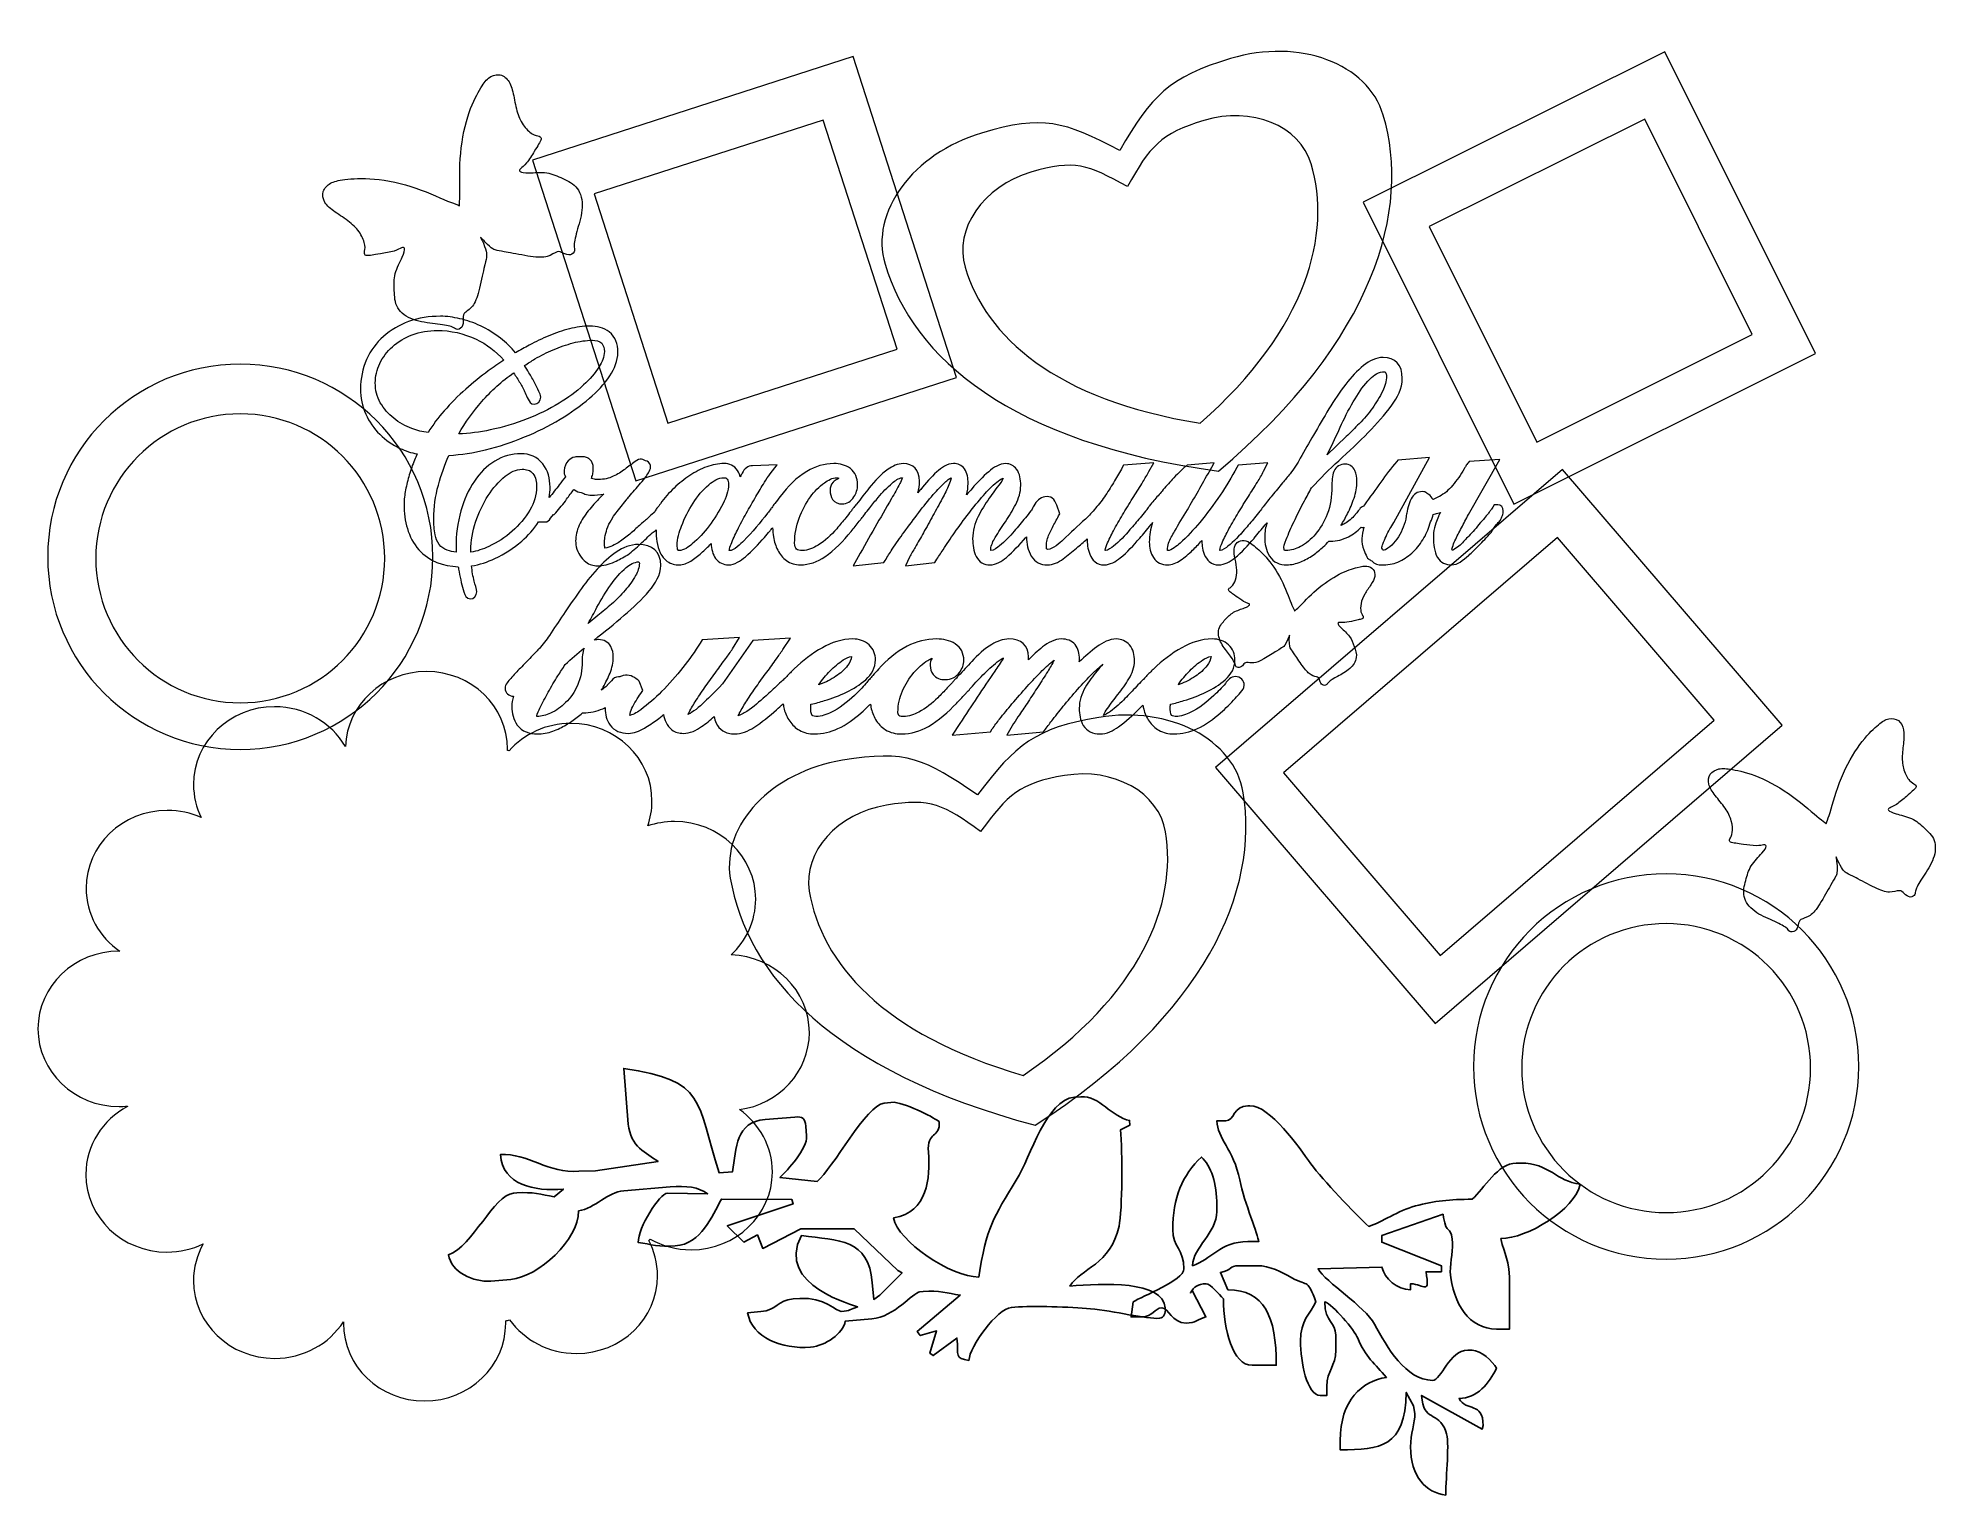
# Model space of a CAD drawing. Header units: millimetres. Extents: x -282 to 506, y 179 to 784.
import ezdxf

# ---------------------------------------------------------------- set-up
doc = ezdxf.new("R2010")
doc.units = ezdxf.units.MM
doc.header["$MEASUREMENT"] = 0
doc.layers.add('layer 1', color=7, linetype='Continuous')

msp = doc.modelspace()

# ---------------------------------------------------------------- linework, layer by layer
at = {"layer": 'layer 1', "color": 250, "lineweight": 20}
for points, knots in [([(167.4292, 737.5432), (180.7605, 760.2747), (187.6286, 767.9961), (213.4921, 775.7322), (213.4921, 775.7322), (242.0454, 784.2729), (270.4407, 773.7469), (276.8747, 752.2368), (276.8747, 752.2368), (288.5304, 713.2691), (273.3375, 658.8412), (208.3879, 604.3895), (208.3879, 604.3895), (122.1425, 616.0934), (81.6227, 651.3804), (69.9669, 690.3481), (69.9669, 690.3481), (63.533, 711.8582), (81.4848, 736.2472), (110.0382, 744.7878), (110.0382, 744.7878), (135.9016, 752.5239), (144.0312, 749.5814), (167.4292, 737.5432)], [0, 0, 0, 0, 0.14285714, 0.14285714, 0.14285714, 0.14285714, 0.28571429, 0.28571429, 0.28571429, 0.28571429, 0.42857143, 0.42857143, 0.42857143, 0.42857143, 0.57142857, 0.57142857, 0.57142857, 0.57142857, 0.71428571, 0.71428571, 0.71428571, 0.71428571, 1, 1, 1, 1]), ([(-76.4825, 733.5959), (-76.4825, 733.5959), (56.7768, 776.514), (56.7768, 776.514), (56.7768, 776.514), (56.7768, 776.514), (99.6949, 643.2547), (99.6949, 643.2547), (99.6949, 643.2547), (99.6949, 643.2547), (-33.5644, 600.3366), (-33.5644, 600.3366), (-33.5644, 600.3366), (-33.5644, 600.3366), (-76.4825, 733.5959), (-76.4825, 733.5959)], [0, 0, 0, 0, 0.2, 0.2, 0.2, 0.2, 0.4, 0.4, 0.4, 0.4, 0.6, 0.6, 0.6, 0.6, 1, 1, 1, 1]), ([(268.5959, 716.0336), (268.5959, 716.0336), (393.8874, 778.4999), (393.8874, 778.4999), (393.8874, 778.4999), (393.8874, 778.4999), (456.3537, 653.2084), (456.3537, 653.2084), (456.3537, 653.2084), (456.3537, 653.2084), (331.0622, 590.7421), (331.0622, 590.7421), (331.0622, 590.7421), (331.0622, 590.7421), (268.5959, 716.0336), (268.5959, 716.0336)], [0, 0, 0, 0, 0.2, 0.2, 0.2, 0.2, 0.4, 0.4, 0.4, 0.4, 0.6, 0.6, 0.6, 0.6, 1, 1, 1, 1]), ([(-96.8883, 699.0009), (-97.2147, 699.7659), (-97.6136, 700.6394), (-98.0599, 701.5705), (-98.0599, 701.5705), (-97.3746, 700.7984), (-96.7238, 700.0924), (-96.1453, 699.495), (-96.1453, 699.495), (-93.3514, 696.6103), (-92.2396, 696.255), (-91.1698, 696.0179), (-91.1698, 696.0179), (-90.1001, 695.7808), (-89.0722, 695.6616), (-86.6209, 695.2123), (-86.6209, 695.2123), (-84.1697, 694.7629), (-80.2948, 693.9834), (-77.2706, 693.5502), (-77.2706, 693.5502), (-74.2463, 693.1171), (-72.0727, 693.0302), (-70.328, 693.5337), (-70.328, 693.5337), (-68.5833, 694.0373), (-67.2677, 695.1311), (-66.2815, 695.4585), (-66.2815, 695.4585), (-65.2954, 695.786), (-64.6387, 695.3472), (-63.7208, 694.8995), (-63.7208, 694.8995), (-62.803, 694.4519), (-61.624, 693.9956), (-60.7052, 694.2052), (-60.7052, 694.2052), (-59.7867, 694.4147), (-59.1285, 695.2902), (-59.0013, 695.9219), (-59.0013, 695.9219), (-58.8742, 696.5538), (-59.2783, 696.9418), (-59.1924, 698.3488), (-59.1924, 698.3488), (-59.1065, 699.7558), (-58.5308, 702.1817), (-57.7525, 704.9612), (-57.7525, 704.9612), (-56.9742, 707.7407), (-55.9931, 710.8739), (-55.8465, 713.89), (-55.8465, 713.89), (-55.6998, 716.9061), (-56.3873, 719.8053), (-57.8931, 721.7954), (-57.8931, 721.7954), (-59.3991, 723.7855), (-61.7233, 724.8668), (-63.9043, 725.8972), (-63.9043, 725.8972), (-66.0853, 726.9276), (-68.1231, 727.9072), (-70.5745, 728.247), (-70.5745, 728.247), (-73.026, 728.5869), (-75.8911, 728.2869), (-77.9131, 728.2555), (-77.9131, 728.2555), (-79.9353, 728.2241), (-81.1147, 728.4614), (-81.5944, 728.799), (-81.5944, 728.799), (-82.0743, 729.1366), (-81.8548, 729.5744), (-81.3402, 730.0625), (-81.3402, 730.0625), (-80.8257, 730.5506), (-80.0163, 731.0888), (-78.97, 732.3683), (-78.97, 732.3683), (-77.9239, 733.6478), (-76.6408, 735.6685), (-75.7629, 737.0914), (-75.7629, 737.0914), (-74.8851, 738.5143), (-74.4123, 739.3394), (-73.9227, 740.1393), (-73.9227, 740.1393), (-73.4331, 740.9391), (-72.9267, 741.7137), (-72.8333, 742.2865), (-72.8333, 742.2865), (-72.74, 742.8593), (-73.0597, 743.2305), (-73.7167, 743.4503), (-73.7167, 743.4503), (-74.3736, 743.6701), (-75.3677, 743.7386), (-76.5801, 744.4645), (-76.5801, 744.4645), (-77.7926, 745.1906), (-79.2232, 746.574), (-80.3588, 748.2266), (-80.3588, 748.2266), (-81.4944, 749.8794), (-82.3347, 751.8014), (-82.9556, 754.0517), (-82.9556, 754.0517), (-83.5766, 756.302), (-83.978, 758.8807), (-84.4726, 761.1056), (-84.4726, 761.1056), (-84.9672, 763.3305), (-85.5548, 765.2017), (-86.5474, 766.5846), (-86.5474, 766.5846), (-87.5401, 767.9675), (-88.9376, 768.8622), (-90.4203, 769.0071), (-90.4203, 769.0071), (-91.903, 769.152), (-93.4709, 768.5471), (-94.7442, 767.5543), (-94.7442, 767.5543), (-96.0176, 766.5617), (-96.9966, 765.181), (-98.4487, 762.6467), (-98.4487, 762.6467), (-99.9008, 760.1123), (-101.826, 756.4241), (-103.3735, 751.4548), (-103.3735, 751.4548), (-104.9211, 746.4856), (-106.0911, 740.2352), (-106.4856, 734.1356), (-106.4856, 734.1356), (-106.8802, 728.036), (-106.4996, 722.0871), (-106.6046, 718.6244), (-106.6046, 718.6244), (-106.6584, 716.8501), (-106.8397, 715.7285), (-106.7424, 714.6267), (-106.7424, 714.6267), (-107.723, 715.141), (-108.8308, 715.4055), (-110.492, 716.0393), (-110.492, 716.0393), (-113.7341, 717.2761), (-119.085, 719.9197), (-124.8778, 721.9046), (-124.8778, 721.9046), (-130.6705, 723.8897), (-136.9051, 725.2159), (-142.1028, 725.6995), (-142.1028, 725.6995), (-147.3003, 726.1832), (-151.461, 725.8243), (-154.3704, 725.4582), (-154.3704, 725.4582), (-157.2799, 725.0922), (-158.9382, 724.7189), (-160.3526, 723.9242), (-160.3526, 723.9242), (-161.7672, 723.1295), (-162.938, 721.9131), (-163.3825, 720.4866), (-163.3825, 720.4866), (-163.827, 719.06), (-163.5452, 717.4234), (-162.6541, 715.973), (-162.6541, 715.973), (-161.7629, 714.5226), (-160.2623, 713.2586), (-158.3984, 711.9443), (-158.3984, 711.9443), (-156.5345, 710.63), (-154.3074, 709.2655), (-152.4692, 707.8245), (-152.4692, 707.8245), (-150.6312, 706.3836), (-149.1823, 704.8664), (-148.0974, 703.1799), (-148.0974, 703.1799), (-147.0126, 701.4935), (-146.2918, 699.638), (-146.0937, 698.2374), (-146.0937, 698.2374), (-145.8956, 696.8368), (-146.22, 695.8916), (-146.2731, 695.1996), (-146.2731, 695.1996), (-146.3263, 694.5076), (-146.1078, 694.069), (-145.542, 693.9345), (-145.542, 693.9345), (-144.9761, 693.8002), (-144.0624, 693.9701), (-143.132, 694.1145), (-143.132, 694.1145), (-142.2014, 694.259), (-141.2543, 694.3782), (-139.5964, 694.6416), (-139.5964, 694.6416), (-137.9384, 694.9051), (-135.5698, 695.3127), (-133.9788, 695.787), (-133.9788, 695.787), (-132.3879, 696.2613), (-131.5745, 696.8022), (-130.9226, 697.0897), (-130.9226, 697.0897), (-130.2706, 697.3774), (-129.7802, 697.4118), (-129.6554, 696.8381), (-129.6554, 696.8381), (-129.5305, 696.2645), (-129.7712, 695.0828), (-130.5891, 693.2255), (-130.5891, 693.2255), (-131.407, 691.3683), (-132.8021, 688.8353), (-133.4443, 686.4381), (-133.4443, 686.4381), (-134.0866, 684.0409), (-133.976, 681.7797), (-133.8744, 679.3664), (-133.8744, 679.3664), (-133.7727, 676.9532), (-133.6798, 674.3882), (-132.4276, 672.2293), (-132.4276, 672.2293), (-131.1753, 670.0706), (-128.7634, 668.3182), (-125.9179, 667.2919), (-125.9179, 667.2919), (-123.0725, 666.2655), (-119.7932, 665.9655), (-116.92, 665.6142), (-116.92, 665.6142), (-114.0469, 665.263), (-111.5796, 664.8607), (-110.2455, 664.3981), (-110.2455, 664.3981), (-108.9112, 663.9355), (-108.7101, 663.4124), (-108.0764, 663.2866), (-108.0764, 663.2866), (-107.4428, 663.1608), (-106.3767, 663.432), (-105.8246, 664.2004), (-105.8246, 664.2004), (-105.2724, 664.969), (-105.2342, 666.2347), (-105.29, 667.2556), (-105.29, 667.2556), (-105.3457, 668.2766), (-105.4952, 669.0528), (-104.8078, 669.8382), (-104.8078, 669.8382), (-104.1203, 670.6238), (-102.5958, 671.4187), (-101.4497, 672.8376), (-101.4497, 672.8376), (-100.3035, 674.2564), (-99.5358, 676.2993), (-98.7564, 679.262), (-98.7564, 679.262), (-97.9769, 682.2246), (-97.1859, 686.107), (-96.645, 688.5462), (-96.645, 688.5462), (-96.104, 690.9855), (-95.8131, 691.9816), (-95.615, 693.0617), (-95.615, 693.0617), (-95.4169, 694.1421), (-95.3115, 695.3067), (-96.8883, 699.0009)], [0, 0, 0, 0, 0.01408451, 0.01408451, 0.01408451, 0.01408451, 0.02816901, 0.02816901, 0.02816901, 0.02816901, 0.04225352, 0.04225352, 0.04225352, 0.04225352, 0.05633803, 0.05633803, 0.05633803, 0.05633803, 0.07042254, 0.07042254, 0.07042254, 0.07042254, 0.08450704, 0.08450704, 0.08450704, 0.08450704, 0.09859155, 0.09859155, 0.09859155, 0.09859155, 0.11267606, 0.11267606, 0.11267606, 0.11267606, 0.12676056, 0.12676056, 0.12676056, 0.12676056, 0.14084507, 0.14084507, 0.14084507, 0.14084507, 0.15492958, 0.15492958, 0.15492958, 0.15492958, 0.16901408, 0.16901408, 0.16901408, 0.16901408, 0.18309859, 0.18309859, 0.18309859, 0.18309859, 0.1971831, 0.1971831, 0.1971831, 0.1971831, 0.21126761, 0.21126761, 0.21126761, 0.21126761, 0.22535211, 0.22535211, 0.22535211, 0.22535211, 0.23943662, 0.23943662, 0.23943662, 0.23943662, 0.25352113, 0.25352113, 0.25352113, 0.25352113, 0.26760563, 0.26760563, 0.26760563, 0.26760563, 0.28169014, 0.28169014, 0.28169014, 0.28169014, 0.29577465, 0.29577465, 0.29577465, 0.29577465, 0.30985915, 0.30985915, 0.30985915, 0.30985915, 0.32394366, 0.32394366, 0.32394366, 0.32394366, 0.33802817, 0.33802817, 0.33802817, 0.33802817, 0.35211268, 0.35211268, 0.35211268, 0.35211268, 0.36619718, 0.36619718, 0.36619718, 0.36619718, 0.38028169, 0.38028169, 0.38028169, 0.38028169, 0.3943662, 0.3943662, 0.3943662, 0.3943662, 0.4084507, 0.4084507, 0.4084507, 0.4084507, 0.42253521, 0.42253521, 0.42253521, 0.42253521, 0.43661972, 0.43661972, 0.43661972, 0.43661972, 0.45070423, 0.45070423, 0.45070423, 0.45070423, 0.46478873, 0.46478873, 0.46478873, 0.46478873, 0.47887324, 0.47887324, 0.47887324, 0.47887324, 0.49295775, 0.49295775, 0.49295775, 0.49295775, 0.50704225, 0.50704225, 0.50704225, 0.50704225, 0.52112676, 0.52112676, 0.52112676, 0.52112676, 0.53521127, 0.53521127, 0.53521127, 0.53521127, 0.54929577, 0.54929577, 0.54929577, 0.54929577, 0.56338028, 0.56338028, 0.56338028, 0.56338028, 0.57746479, 0.57746479, 0.57746479, 0.57746479, 0.5915493, 0.5915493, 0.5915493, 0.5915493, 0.6056338, 0.6056338, 0.6056338, 0.6056338, 0.61971831, 0.61971831, 0.61971831, 0.61971831, 0.63380282, 0.63380282, 0.63380282, 0.63380282, 0.64788732, 0.64788732, 0.64788732, 0.64788732, 0.66197183, 0.66197183, 0.66197183, 0.66197183, 0.67605634, 0.67605634, 0.67605634, 0.67605634, 0.69014085, 0.69014085, 0.69014085, 0.69014085, 0.70422535, 0.70422535, 0.70422535, 0.70422535, 0.71830986, 0.71830986, 0.71830986, 0.71830986, 0.73239437, 0.73239437, 0.73239437, 0.73239437, 0.74647887, 0.74647887, 0.74647887, 0.74647887, 0.76056338, 0.76056338, 0.76056338, 0.76056338, 0.77464789, 0.77464789, 0.77464789, 0.77464789, 0.78873239, 0.78873239, 0.78873239, 0.78873239, 0.8028169, 0.8028169, 0.8028169, 0.8028169, 0.81690141, 0.81690141, 0.81690141, 0.81690141, 0.83098592, 0.83098592, 0.83098592, 0.83098592, 0.84507042, 0.84507042, 0.84507042, 0.84507042, 0.85915493, 0.85915493, 0.85915493, 0.85915493, 0.87323944, 0.87323944, 0.87323944, 0.87323944, 0.88732394, 0.88732394, 0.88732394, 0.88732394, 0.90140845, 0.90140845, 0.90140845, 0.90140845, 0.91549296, 0.91549296, 0.91549296, 0.91549296, 0.92957746, 0.92957746, 0.92957746, 0.92957746, 0.94366197, 0.94366197, 0.94366197, 0.94366197, 0.95774648, 0.95774648, 0.95774648, 0.95774648, 0.97183099, 0.97183099, 0.97183099, 0.97183099, 1, 1, 1, 1]), ([(-50.899, 719.5235), (-50.899, 719.5235), (44.2862, 750.1792), (44.2862, 750.1792), (44.2862, 750.1792), (44.2862, 750.1792), (74.942, 654.994), (74.942, 654.994), (74.942, 654.994), (74.942, 654.994), (-20.2432, 624.3383), (-20.2432, 624.3383), (-20.2432, 624.3383), (-20.2432, 624.3383), (-50.899, 719.5235), (-50.899, 719.5235)], [0, 0, 0, 0, 0.2, 0.2, 0.2, 0.2, 0.4, 0.4, 0.4, 0.4, 0.6, 0.6, 0.6, 0.6, 1, 1, 1, 1]), ([(170.6883, 722.5437), (179.7265, 739.0723), (184.4297, 744.6589), (202.3933, 750.0321), (202.3933, 750.0321), (222.2252, 755.9641), (242.172, 747.9022), (246.9176, 732.0367), (246.9176, 732.0367), (255.5146, 703.2949), (245.5516, 663.5216), (200.8542, 624.3186), (200.8542, 624.3186), (140.5089, 633.9286), (111.8056, 660.3097), (103.2086, 689.0515), (103.2086, 689.0515), (98.463, 704.917), (110.7069, 722.6075), (130.5388, 728.5395), (130.5388, 728.5395), (148.5023, 733.9126), (154.2123, 731.6567), (170.6883, 722.5437)], [0, 0, 0, 0, 0.14285714, 0.14285714, 0.14285714, 0.14285714, 0.28571429, 0.28571429, 0.28571429, 0.28571429, 0.42857143, 0.42857143, 0.42857143, 0.42857143, 0.57142857, 0.57142857, 0.57142857, 0.57142857, 0.71428571, 0.71428571, 0.71428571, 0.71428571, 1, 1, 1, 1]), ([(296.0044, 705.9677), (296.0044, 705.9677), (385.4983, 750.5865), (385.4983, 750.5865), (385.4983, 750.5865), (385.4983, 750.5865), (430.1172, 661.0926), (430.1172, 661.0926), (430.1172, 661.0926), (430.1172, 661.0926), (340.6232, 616.4738), (340.6232, 616.4738), (340.6232, 616.4738), (340.6232, 616.4738), (296.0044, 705.9677), (296.0044, 705.9677)], [0, 0, 0, 0, 0.2, 0.2, 0.2, 0.2, 0.4, 0.4, 0.4, 0.4, 0.6, 0.6, 0.6, 0.6, 1, 1, 1, 1]), ([(-197.8357, 648.8158), (-153.6528, 648.8158), (-117.8356, 612.9985), (-117.8356, 568.8157), (-117.8356, 568.8157), (-117.8356, 524.633), (-153.6528, 488.8158), (-197.8357, 488.8158), (-197.8357, 488.8158), (-242.0185, 488.8158), (-277.8356, 524.633), (-277.8356, 568.8157), (-277.8356, 568.8157), (-277.8356, 612.9985), (-242.0185, 648.8158), (-197.8357, 648.8158)], [0, 0, 0, 0, 0.2, 0.2, 0.2, 0.2, 0.4, 0.4, 0.4, 0.4, 0.6, 0.6, 0.6, 0.6, 1, 1, 1, 1]), ([(-197.8431, 628.1772), (-164.7059, 628.1772), (-137.8431, 601.3142), (-137.8431, 568.1772), (-137.8431, 568.1772), (-137.8431, 535.0402), (-164.7059, 508.1772), (-197.8431, 508.1772), (-197.8431, 508.1772), (-230.9803, 508.1772), (-257.8431, 535.0402), (-257.8431, 568.1772), (-257.8431, 568.1772), (-257.8431, 601.3142), (-230.9803, 628.1772), (-197.8431, 628.1772)], [0, 0, 0, 0, 0.2, 0.2, 0.2, 0.2, 0.4, 0.4, 0.4, 0.4, 0.6, 0.6, 0.6, 0.6, 1, 1, 1, 1]), ([(351.3376, 605.0576), (351.3376, 605.0576), (442.5448, 498.8443), (442.5448, 498.8443), (442.5448, 498.8443), (442.5448, 498.8443), (298.3982, 375.0632), (298.3982, 375.0632), (298.3982, 375.0632), (298.3982, 375.0632), (207.191, 481.2765), (207.191, 481.2765), (207.191, 481.2765), (207.191, 481.2765), (351.3376, 605.0576), (351.3376, 605.0576)], [0, 0, 0, 0, 0.2, 0.2, 0.2, 0.2, 0.4, 0.4, 0.4, 0.4, 0.6, 0.6, 0.6, 0.6, 1, 1, 1, 1]), ([(237.2738, 534.5868), (237.4791, 535.0878), (237.7017, 535.672), (237.9292, 536.3044), (237.9292, 536.3044), (237.8846, 535.6338), (237.8549, 535.0095), (237.8424, 534.4683), (237.8424, 534.4683), (237.7824, 531.8547), (238.1259, 531.177), (238.505, 530.5728), (238.505, 530.5728), (238.8841, 529.9686), (239.2986, 529.4377), (240.2108, 528.0961), (240.2108, 528.0961), (241.123, 526.7546), (242.5328, 524.6022), (243.7144, 523.0025), (243.7144, 523.0025), (244.8959, 521.4027), (245.8492, 520.3555), (246.8801, 519.777), (246.8801, 519.777), (247.911, 519.1985), (249.0193, 519.0887), (249.6219, 518.7812), (249.6219, 518.7812), (250.2244, 518.4739), (250.3212, 517.9689), (250.5332, 517.3388), (250.5332, 517.3388), (250.7453, 516.7088), (251.0727, 515.9538), (251.5898, 515.6237), (251.5898, 515.6237), (252.1068, 515.2938), (252.8134, 515.3889), (253.1643, 515.6187), (253.1643, 515.6187), (253.5153, 515.8485), (253.5105, 516.2132), (254.2019, 516.8165), (254.2019, 516.8165), (254.8932, 517.4198), (256.2809, 518.2618), (257.9249, 519.1716), (257.9249, 519.1716), (259.569, 520.0813), (261.4696, 521.0587), (262.9347, 522.3694), (262.9347, 522.3694), (264.3997, 523.68), (265.4292, 525.3239), (265.6634, 526.9315), (265.6634, 526.9315), (265.8974, 528.5392), (265.3363, 530.1106), (264.817, 531.5925), (264.817, 531.5925), (264.2976, 533.0744), (263.8202, 534.4668), (262.8572, 535.7583), (262.8572, 535.7583), (261.8942, 537.05), (260.4456, 538.2408), (259.5068, 539.1637), (259.5068, 539.1637), (258.5679, 540.0866), (258.1388, 540.7417), (258.076, 541.1184), (258.076, 541.1184), (258.0131, 541.4951), (258.3164, 541.5935), (258.7778, 541.5781), (258.7778, 541.5781), (259.2392, 541.5627), (259.8587, 541.4336), (260.93, 541.5335), (260.93, 541.5335), (262.0012, 541.6334), (263.5243, 541.9624), (264.5851, 542.2058), (264.5851, 542.2058), (265.6459, 542.4494), (266.2444, 542.6073), (266.839, 542.746), (266.839, 542.746), (267.4335, 542.8847), (268.024, 543.004), (268.3321, 543.2225), (268.3321, 543.2225), (268.6403, 543.4411), (268.6662, 543.759), (268.4678, 544.1639), (268.4678, 544.1639), (268.2693, 544.5689), (267.8468, 545.061), (267.629, 545.9548), (267.629, 545.9548), (267.4113, 546.8486), (267.3986, 548.1441), (267.6456, 549.4258), (267.6456, 549.4258), (267.8926, 550.7076), (268.3993, 551.9756), (269.1586, 553.292), (269.1586, 553.292), (269.9178, 554.6085), (270.9295, 555.9732), (271.7347, 557.2194), (271.7347, 557.2194), (272.5399, 558.4656), (273.1386, 559.5933), (273.3259, 560.6855), (273.3259, 560.6855), (273.5131, 561.7777), (273.289, 562.8344), (272.6785, 563.5879), (272.6785, 563.5879), (272.0679, 564.3414), (271.0709, 564.7916), (270.0287, 564.928), (270.0287, 564.928), (268.9865, 565.0645), (267.8991, 564.8872), (266.0607, 564.4018), (266.0607, 564.4018), (264.2222, 563.9164), (261.6328, 563.1229), (258.6222, 561.5688), (258.6222, 561.5688), (255.6115, 560.0148), (252.1796, 557.7001), (249.1721, 555.0949), (249.1721, 555.0949), (246.1645, 552.4897), (243.5812, 549.5942), (241.9282, 548.0601), (241.9282, 548.0601), (241.0812, 547.274), (240.4784, 546.8453), (240.0122, 546.2966), (240.0122, 546.2966), (239.8024, 546.9863), (239.4186, 547.6206), (238.9531, 548.6803), (238.9531, 548.6803), (238.0444, 550.7483), (236.8239, 554.4369), (235.0961, 558.0291), (235.0961, 558.0291), (233.3684, 561.6215), (231.1333, 565.1174), (228.9817, 567.7476), (228.9817, 567.7476), (226.8302, 570.3778), (224.7621, 572.1422), (223.2625, 573.3235), (223.2625, 573.3235), (221.7629, 574.5047), (220.832, 575.1027), (219.8171, 575.395), (219.8171, 575.395), (218.8022, 575.6875), (217.7032, 575.6742), (216.8388, 575.2281), (216.8388, 575.2281), (215.9744, 574.7821), (215.3447, 573.9034), (215.0797, 572.8274), (215.0797, 572.8274), (214.8148, 571.7514), (214.9148, 570.4781), (215.1576, 569.0134), (215.1576, 569.0134), (215.4004, 567.5487), (215.7859, 565.8927), (215.9582, 564.3821), (215.9582, 564.3821), (216.1305, 562.8715), (216.0895, 561.5064), (215.8037, 560.2327), (215.8037, 560.2327), (215.5179, 558.959), (214.9873, 557.7769), (214.4287, 557.0448), (214.4287, 557.0448), (213.8701, 556.3129), (213.2837, 556.0311), (212.9386, 555.7395), (212.9386, 555.7395), (212.5936, 555.4478), (212.4902, 555.1461), (212.6865, 554.8223), (212.6865, 554.8223), (212.8829, 554.4986), (213.3793, 554.1528), (213.8714, 553.7875), (213.8714, 553.7875), (214.3638, 553.4223), (214.852, 553.0378), (215.7318, 552.3897), (215.7318, 552.3897), (216.6118, 551.7416), (217.8834, 550.8301), (218.8305, 550.3095), (218.8305, 550.3095), (219.7775, 549.7889), (220.4, 549.6591), (220.8313, 549.4883), (220.8313, 549.4883), (221.2626, 549.3176), (221.5027, 549.106), (221.2939, 548.786), (221.2939, 548.786), (221.0851, 548.4659), (220.4274, 548.0373), (219.1926, 547.5675), (219.1926, 547.5675), (217.9579, 547.0977), (216.1462, 546.5865), (214.7415, 545.7884), (214.7415, 545.7884), (213.3368, 544.9904), (212.3393, 543.9056), (211.2672, 542.7554), (211.2672, 542.7554), (210.1951, 541.6053), (209.0487, 540.3897), (208.6204, 538.8225), (208.6204, 538.8225), (208.1922, 537.2554), (208.4824, 535.3364), (209.3074, 533.5484), (209.3074, 533.5484), (210.1323, 531.7604), (211.4921, 530.1033), (212.6426, 528.611), (212.6426, 528.611), (213.7931, 527.1187), (214.7344, 525.7913), (215.1298, 524.9614), (215.1298, 524.9614), (215.5252, 524.1316), (215.3747, 523.7993), (215.606, 523.448), (215.606, 523.448), (215.8374, 523.0968), (216.4503, 522.7266), (217.0588, 522.822), (217.0588, 522.822), (217.6675, 522.9174), (218.2716, 523.4782), (218.7193, 523.9707), (218.7193, 523.9707), (219.1671, 524.4632), (219.4585, 524.8873), (220.1368, 524.9276), (220.1368, 524.9276), (220.8152, 524.9681), (221.8804, 524.6248), (223.062, 524.7421), (223.062, 524.7421), (224.2435, 524.8594), (225.5413, 525.4374), (227.2708, 526.4303), (227.2708, 526.4303), (229.0003, 527.4232), (231.1613, 528.8312), (232.5392, 529.6953), (232.5392, 529.6953), (233.9171, 530.5595), (234.5117, 530.88), (235.1029, 531.282), (235.1029, 531.282), (235.6943, 531.6839), (236.2822, 532.1674), (237.2738, 534.5868)], [0, 0, 0, 0, 0.01408451, 0.01408451, 0.01408451, 0.01408451, 0.02816901, 0.02816901, 0.02816901, 0.02816901, 0.04225352, 0.04225352, 0.04225352, 0.04225352, 0.05633803, 0.05633803, 0.05633803, 0.05633803, 0.07042254, 0.07042254, 0.07042254, 0.07042254, 0.08450704, 0.08450704, 0.08450704, 0.08450704, 0.09859155, 0.09859155, 0.09859155, 0.09859155, 0.11267606, 0.11267606, 0.11267606, 0.11267606, 0.12676056, 0.12676056, 0.12676056, 0.12676056, 0.14084507, 0.14084507, 0.14084507, 0.14084507, 0.15492958, 0.15492958, 0.15492958, 0.15492958, 0.16901408, 0.16901408, 0.16901408, 0.16901408, 0.18309859, 0.18309859, 0.18309859, 0.18309859, 0.1971831, 0.1971831, 0.1971831, 0.1971831, 0.21126761, 0.21126761, 0.21126761, 0.21126761, 0.22535211, 0.22535211, 0.22535211, 0.22535211, 0.23943662, 0.23943662, 0.23943662, 0.23943662, 0.25352113, 0.25352113, 0.25352113, 0.25352113, 0.26760563, 0.26760563, 0.26760563, 0.26760563, 0.28169014, 0.28169014, 0.28169014, 0.28169014, 0.29577465, 0.29577465, 0.29577465, 0.29577465, 0.30985915, 0.30985915, 0.30985915, 0.30985915, 0.32394366, 0.32394366, 0.32394366, 0.32394366, 0.33802817, 0.33802817, 0.33802817, 0.33802817, 0.35211268, 0.35211268, 0.35211268, 0.35211268, 0.36619718, 0.36619718, 0.36619718, 0.36619718, 0.38028169, 0.38028169, 0.38028169, 0.38028169, 0.3943662, 0.3943662, 0.3943662, 0.3943662, 0.4084507, 0.4084507, 0.4084507, 0.4084507, 0.42253521, 0.42253521, 0.42253521, 0.42253521, 0.43661972, 0.43661972, 0.43661972, 0.43661972, 0.45070423, 0.45070423, 0.45070423, 0.45070423, 0.46478873, 0.46478873, 0.46478873, 0.46478873, 0.47887324, 0.47887324, 0.47887324, 0.47887324, 0.49295775, 0.49295775, 0.49295775, 0.49295775, 0.50704225, 0.50704225, 0.50704225, 0.50704225, 0.52112676, 0.52112676, 0.52112676, 0.52112676, 0.53521127, 0.53521127, 0.53521127, 0.53521127, 0.54929577, 0.54929577, 0.54929577, 0.54929577, 0.56338028, 0.56338028, 0.56338028, 0.56338028, 0.57746479, 0.57746479, 0.57746479, 0.57746479, 0.5915493, 0.5915493, 0.5915493, 0.5915493, 0.6056338, 0.6056338, 0.6056338, 0.6056338, 0.61971831, 0.61971831, 0.61971831, 0.61971831, 0.63380282, 0.63380282, 0.63380282, 0.63380282, 0.64788732, 0.64788732, 0.64788732, 0.64788732, 0.66197183, 0.66197183, 0.66197183, 0.66197183, 0.67605634, 0.67605634, 0.67605634, 0.67605634, 0.69014085, 0.69014085, 0.69014085, 0.69014085, 0.70422535, 0.70422535, 0.70422535, 0.70422535, 0.71830986, 0.71830986, 0.71830986, 0.71830986, 0.73239437, 0.73239437, 0.73239437, 0.73239437, 0.74647887, 0.74647887, 0.74647887, 0.74647887, 0.76056338, 0.76056338, 0.76056338, 0.76056338, 0.77464789, 0.77464789, 0.77464789, 0.77464789, 0.78873239, 0.78873239, 0.78873239, 0.78873239, 0.8028169, 0.8028169, 0.8028169, 0.8028169, 0.81690141, 0.81690141, 0.81690141, 0.81690141, 0.83098592, 0.83098592, 0.83098592, 0.83098592, 0.84507042, 0.84507042, 0.84507042, 0.84507042, 0.85915493, 0.85915493, 0.85915493, 0.85915493, 0.87323944, 0.87323944, 0.87323944, 0.87323944, 0.88732394, 0.88732394, 0.88732394, 0.88732394, 0.90140845, 0.90140845, 0.90140845, 0.90140845, 0.91549296, 0.91549296, 0.91549296, 0.91549296, 0.92957746, 0.92957746, 0.92957746, 0.92957746, 0.94366197, 0.94366197, 0.94366197, 0.94366197, 0.95774648, 0.95774648, 0.95774648, 0.95774648, 0.97183099, 0.97183099, 0.97183099, 0.97183099, 1, 1, 1, 1]), ([(349.1939, 576.8547), (349.1939, 576.8547), (414.3418, 500.9881), (414.3418, 500.9881), (414.3418, 500.9881), (414.3418, 500.9881), (300.5419, 403.2661), (300.5419, 403.2661), (300.5419, 403.2661), (300.5419, 403.2661), (235.394, 479.1327), (235.394, 479.1327), (235.394, 479.1327), (235.394, 479.1327), (349.1939, 576.8547), (349.1939, 576.8547)], [0, 0, 0, 0, 0.2, 0.2, 0.2, 0.2, 0.4, 0.4, 0.4, 0.4, 0.6, 0.6, 0.6, 0.6, 1, 1, 1, 1]), ([(-86.8322, 488.3965), (-86.6309, 488.3443), (-86.4293, 488.2931), (-86.2284, 488.2401), (-86.2284, 488.2401), (-80.0488, 495.2078), (-70.8332, 499.6303), (-60.5378, 499.6303), (-60.5378, 499.6303), (-41.9296, 499.6303), (-26.8447, 485.1873), (-26.8447, 467.3709), (-26.8447, 467.3709), (-26.8447, 463.7688), (-27.4619, 460.3049), (-28.5995, 457.07), (-28.5995, 457.07), (-25.1161, 458.2365), (-21.3726, 458.8728), (-17.4734, 458.8728), (-17.4734, 458.8728), (1.1348, 458.8728), (16.2198, 444.4298), (16.2198, 426.6135), (16.2198, 426.6135), (16.2198, 417.5404), (12.3061, 409.3438), (6.0088, 403.4824), (6.0088, 403.4824), (24.0698, 402.8864), (38.521, 388.6826), (38.521, 371.2449), (38.521, 371.2449), (38.521, 354.9276), (25.8672, 341.4423), (9.4427, 339.288), (9.4427, 339.288), (17.7564, 333.4134), (23.1498, 323.9685), (23.1498, 313.3165), (23.1498, 313.3165), (23.1498, 295.5001), (8.0649, 281.057), (-10.5433, 281.057), (-10.5433, 281.057), (-16.7841, 281.057), (-22.6273, 282.6835), (-27.6392, 285.5152), (-27.6392, 285.5152), (-27.8302, 285.3231), (-28.0266, 285.1359), (-28.219, 284.945), (-28.219, 284.945), (-25.86, 280.5384), (-24.5287, 275.544), (-24.5287, 270.252), (-24.5287, 270.252), (-24.5287, 252.4356), (-39.6136, 237.9925), (-58.2218, 237.9925), (-58.2218, 237.9925), (-69.7301, 237.9925), (-79.8888, 243.5179), (-85.9668, 251.9478), (-85.9668, 251.9478), (-86.514, 251.8021), (-87.0629, 251.6603), (-87.6129, 251.5214), (-87.6129, 251.5214), (-87.602, 251.1858), (-87.5964, 250.8488), (-87.5964, 250.5106), (-87.5964, 250.5106), (-87.5964, 232.6942), (-102.6813, 218.2511), (-121.2895, 218.2511), (-121.2895, 218.2511), (-139.8977, 218.2511), (-154.9826, 232.6942), (-154.9826, 250.5106), (-154.9826, 250.5106), (-154.9826, 250.7235), (-154.9785, 250.9355), (-154.9743, 251.1475), (-154.9743, 251.1475), (-160.9245, 242.0158), (-171.5097, 235.9384), (-183.5791, 235.9384), (-183.5791, 235.9384), (-202.1874, 235.9384), (-217.2723, 250.3814), (-217.2723, 268.1978), (-217.2723, 268.1978), (-217.2723, 273.7173), (-215.8234, 278.9122), (-213.2716, 283.455), (-213.2716, 283.455), (-217.7927, 281.2964), (-222.8906, 280.0802), (-228.286, 280.0802), (-228.286, 280.0802), (-246.8942, 280.0802), (-261.9791, 294.5233), (-261.9791, 312.3397), (-261.9791, 312.3397), (-261.9791, 324.4687), (-254.9871, 335.0328), (-244.6524, 340.5424), (-244.6524, 340.5424), (-244.6524, 340.5424), (-244.6916, 340.6963), (-244.6916, 340.6963), (-244.6916, 340.6963), (-245.8371, 340.5831), (-246.9991, 340.5234), (-248.1758, 340.5234), (-248.1758, 340.5234), (-266.7841, 340.5234), (-281.869, 354.9664), (-281.869, 372.7829), (-281.869, 372.7829), (-281.869, 390.5992), (-266.7841, 405.0422), (-248.1758, 405.0422), (-248.1758, 405.0422), (-248.069, 405.0422), (-247.9627, 405.0393), (-247.8561, 405.0383), (-247.8561, 405.0383), (-256.3463, 410.8956), (-261.8748, 420.4429), (-261.8748, 431.2275), (-261.8748, 431.2275), (-261.8748, 449.0438), (-246.7899, 463.4869), (-228.1816, 463.4869), (-228.1816, 463.4869), (-223.1363, 463.4869), (-218.351, 462.4232), (-214.0542, 460.5203), (-214.0542, 460.5203), (-216.1168, 464.6972), (-217.2723, 469.3651), (-217.2723, 474.292), (-217.2723, 474.292), (-217.2723, 492.1083), (-202.1874, 506.5514), (-183.5791, 506.5514), (-183.5791, 506.5514), (-170.9591, 506.5514), (-159.9617, 499.9071), (-154.1892, 490.074), (-154.1892, 490.074), (-153.5452, 507.3477), (-138.7191, 521.1625), (-120.5205, 521.1625), (-120.5205, 521.1625), (-101.9123, 521.1625), (-86.8274, 506.7195), (-86.8274, 488.9031), (-86.8274, 488.9031), (-86.8274, 488.7339), (-86.829, 488.565), (-86.8322, 488.3965)], [0, 0, 0, 0, 0.02380952, 0.02380952, 0.02380952, 0.02380952, 0.04761905, 0.04761905, 0.04761905, 0.04761905, 0.07142857, 0.07142857, 0.07142857, 0.07142857, 0.0952381, 0.0952381, 0.0952381, 0.0952381, 0.11904762, 0.11904762, 0.11904762, 0.11904762, 0.14285714, 0.14285714, 0.14285714, 0.14285714, 0.16666667, 0.16666667, 0.16666667, 0.16666667, 0.19047619, 0.19047619, 0.19047619, 0.19047619, 0.21428571, 0.21428571, 0.21428571, 0.21428571, 0.23809524, 0.23809524, 0.23809524, 0.23809524, 0.26190476, 0.26190476, 0.26190476, 0.26190476, 0.28571429, 0.28571429, 0.28571429, 0.28571429, 0.30952381, 0.30952381, 0.30952381, 0.30952381, 0.33333333, 0.33333333, 0.33333333, 0.33333333, 0.35714286, 0.35714286, 0.35714286, 0.35714286, 0.38095238, 0.38095238, 0.38095238, 0.38095238, 0.4047619, 0.4047619, 0.4047619, 0.4047619, 0.42857143, 0.42857143, 0.42857143, 0.42857143, 0.45238095, 0.45238095, 0.45238095, 0.45238095, 0.47619048, 0.47619048, 0.47619048, 0.47619048, 0.5, 0.5, 0.5, 0.5, 0.52380952, 0.52380952, 0.52380952, 0.52380952, 0.54761905, 0.54761905, 0.54761905, 0.54761905, 0.57142857, 0.57142857, 0.57142857, 0.57142857, 0.5952381, 0.5952381, 0.5952381, 0.5952381, 0.61904762, 0.61904762, 0.61904762, 0.61904762, 0.64285714, 0.64285714, 0.64285714, 0.64285714, 0.66666667, 0.66666667, 0.66666667, 0.66666667, 0.69047619, 0.69047619, 0.69047619, 0.69047619, 0.71428571, 0.71428571, 0.71428571, 0.71428571, 0.73809524, 0.73809524, 0.73809524, 0.73809524, 0.76190476, 0.76190476, 0.76190476, 0.76190476, 0.78571429, 0.78571429, 0.78571429, 0.78571429, 0.80952381, 0.80952381, 0.80952381, 0.80952381, 0.83333333, 0.83333333, 0.83333333, 0.83333333, 0.85714286, 0.85714286, 0.85714286, 0.85714286, 0.88095238, 0.88095238, 0.88095238, 0.88095238, 0.9047619, 0.9047619, 0.9047619, 0.9047619, 0.92857143, 0.92857143, 0.92857143, 0.92857143, 0.95238095, 0.95238095, 0.95238095, 0.95238095, 1, 1, 1, 1]), ([(108.2919, 469.9877), (124.3647, 490.8709), (132.1455, 497.6715), (158.7742, 502.1082), (158.7742, 502.1082), (188.1722, 507.0063), (215.026, 493.0075), (218.7159, 470.8611), (218.7159, 470.8611), (225.4004, 430.7406), (203.5118, 378.6435), (132.2551, 332.7532), (132.2551, 332.7532), (48.154, 355.1644), (12.3717, 395.2475), (5.6871, 435.368), (5.6871, 435.368), (1.9973, 457.5144), (22.8617, 479.4636), (52.2598, 484.3616), (52.2598, 484.3616), (78.8883, 488.7983), (86.5854, 484.8609), (108.2919, 469.9877)], [0, 0, 0, 0, 0.14285714, 0.14285714, 0.14285714, 0.14285714, 0.28571429, 0.28571429, 0.28571429, 0.28571429, 0.42857143, 0.42857143, 0.42857143, 0.42857143, 0.57142857, 0.57142857, 0.57142857, 0.57142857, 0.71428571, 0.71428571, 0.71428571, 0.71428571, 1, 1, 1, 1]), ([(465.2444, 441.5838), (465.1658, 442.3443), (465.0532, 443.2197), (464.9145, 444.1585), (464.9145, 444.1585), (465.3063, 443.2942), (465.6856, 442.4974), (466.0311, 441.8156), (466.0311, 441.8156), (467.6995, 438.523), (468.5791, 437.9088), (469.4538, 437.4096), (469.4538, 437.4096), (470.3285, 436.9105), (471.1985, 436.5264), (473.2285, 435.4652), (473.2285, 435.4652), (475.2584, 434.4041), (478.4484, 432.6658), (480.9858, 431.463), (480.9858, 431.463), (483.5232, 430.2603), (485.408, 429.5929), (487.0767, 429.5605), (487.0767, 429.5605), (488.7455, 429.5281), (490.198, 430.1306), (491.153, 430.1499), (491.153, 430.1499), (492.1077, 430.1692), (492.565, 429.6054), (493.2491, 428.9627), (493.2491, 428.9627), (493.9332, 428.3201), (494.8443, 427.5988), (495.7079, 427.533), (495.7079, 427.533), (496.5714, 427.4671), (497.3873, 428.0568), (497.6708, 428.5768), (497.6708, 428.5768), (497.9542, 429.097), (497.705, 429.5476), (498.163, 430.7596), (498.163, 430.7596), (498.621, 431.9715), (499.7863, 433.9448), (501.2255, 436.1734), (501.2255, 436.1734), (502.6648, 438.4021), (504.3782, 440.8862), (505.3272, 443.4943), (505.3272, 443.4943), (506.2762, 446.1025), (506.4611, 448.8349), (505.6802, 450.9917), (505.6802, 450.9917), (504.8993, 453.1485), (503.1528, 454.7299), (501.5182, 456.2277), (501.5182, 456.2277), (499.8835, 457.7255), (498.3607, 459.1398), (496.3009, 460.1048), (496.3009, 460.1048), (494.241, 461.07), (491.644, 461.5857), (489.8601, 462.1081), (489.8601, 462.1081), (488.0762, 462.6305), (487.1053, 463.1596), (486.7759, 463.5865), (486.7759, 463.5865), (486.4463, 464.0134), (486.7581, 464.338), (487.3427, 464.6266), (487.3427, 464.6266), (487.9271, 464.9152), (488.7841, 465.1677), (490.0507, 466.0065), (490.0507, 466.0065), (491.3172, 466.8453), (492.9932, 468.2705), (494.1509, 469.281), (494.1509, 469.281), (495.3087, 470.2916), (495.9481, 470.8874), (496.5956, 471.4565), (496.5956, 471.4565), (497.2429, 472.0256), (497.8982, 472.5679), (498.136, 473.0454), (498.136, 473.0454), (498.3736, 473.5229), (498.1939, 473.9358), (497.6768, 474.3074), (497.6768, 474.3074), (497.1598, 474.6791), (496.3058, 475.0096), (495.4387, 475.9767), (495.4387, 475.9767), (494.5716, 476.9439), (493.6918, 478.5475), (493.1443, 480.3073), (493.1443, 480.3073), (492.5967, 482.0672), (492.3816, 483.9832), (492.4485, 486.1278), (492.4485, 486.1278), (492.5153, 488.2724), (492.8641, 490.6456), (493.035, 492.7335), (493.035, 492.7335), (493.2058, 494.8214), (493.1989, 496.6241), (492.7034, 498.1082), (492.7034, 498.1082), (492.208, 499.5923), (491.2243, 500.7578), (489.962, 501.2883), (489.962, 501.2883), (488.6996, 501.8188), (487.1585, 501.7142), (485.7706, 501.1888), (485.7706, 501.1888), (484.3826, 500.6636), (483.1476, 499.7177), (481.1834, 497.8875), (481.1834, 497.8875), (479.2193, 496.0572), (476.526, 493.3427), (473.8159, 489.4007), (473.8159, 489.4007), (471.1057, 485.4587), (468.3786, 480.2893), (466.3734, 475.0412), (466.3734, 475.0412), (464.3681, 469.7932), (463.0845, 464.4668), (462.0505, 461.4552), (462.0505, 461.4552), (461.5208, 459.912), (461.0565, 458.9766), (460.8423, 457.9828), (460.8423, 457.9828), (460.1212, 458.7011), (459.2206, 459.2345), (457.9344, 460.2427), (457.9344, 460.2427), (455.4243, 462.2104), (451.4453, 465.9866), (446.8992, 469.3047), (446.8992, 469.3047), (442.3532, 472.6229), (437.2401, 475.4829), (432.8082, 477.321), (432.8082, 477.321), (428.3765, 479.1592), (424.6259, 479.9756), (421.9719, 480.4455), (421.9719, 480.4455), (419.3179, 480.9153), (417.7605, 481.0386), (416.3025, 480.7255), (416.3025, 480.7255), (414.8445, 480.4125), (413.4857, 479.663), (412.7075, 478.5314), (412.7075, 478.5314), (411.9293, 477.3998), (411.7316, 475.8863), (412.1195, 474.3705), (412.1195, 474.3705), (412.5075, 472.8548), (413.4812, 471.3369), (414.7602, 469.676), (414.7602, 469.676), (416.0393, 468.0152), (417.6235, 466.2115), (418.8455, 464.4465), (418.8455, 464.4465), (420.0674, 462.6816), (420.9268, 460.9554), (421.4207, 459.1797), (421.4207, 459.1797), (421.9145, 457.404), (422.0427, 455.5789), (421.8357, 454.2954), (421.8357, 454.2954), (421.6287, 453.0119), (421.0869, 452.2702), (420.852, 451.6771), (420.852, 451.6771), (420.6171, 451.0839), (420.6897, 450.6395), (421.1499, 450.3676), (421.1499, 450.3676), (421.6102, 450.0957), (422.4586, 449.9963), (423.3147, 449.8701), (423.3147, 449.8701), (424.171, 449.7439), (425.035, 449.591), (426.5623, 449.3713), (426.5623, 449.3713), (428.0896, 449.1518), (430.28, 448.8655), (431.8058, 448.8492), (431.8058, 448.8492), (433.3316, 448.833), (434.1929, 449.0867), (434.8434, 449.1618), (434.8434, 449.1618), (435.4941, 449.2371), (435.934, 449.1339), (435.8875, 448.5963), (435.8875, 448.5963), (435.8412, 448.0587), (435.3085, 447.0867), (434.0853, 445.6785), (434.0853, 445.6785), (432.8621, 444.2703), (430.9483, 442.4258), (429.7326, 440.4958), (429.7326, 440.4958), (428.5167, 438.5658), (427.9989, 436.5504), (427.4318, 434.404), (427.4318, 434.404), (426.8648, 432.2577), (426.2487, 429.9803), (426.761, 427.7444), (426.761, 427.7444), (427.2734, 425.5085), (428.9144, 423.314), (431.1336, 421.6391), (431.1336, 421.6391), (433.3527, 419.9641), (436.1502, 418.8088), (438.5772, 417.7191), (438.5772, 417.7191), (441.0042, 416.6293), (443.0611, 415.6051), (444.1065, 414.8361), (444.1065, 414.8361), (445.1522, 414.0671), (445.1865, 413.5532), (445.7086, 413.2703), (445.7086, 413.2703), (446.2308, 412.9876), (447.2405, 412.9357), (447.9342, 413.4602), (447.9342, 413.4602), (448.628, 413.9849), (449.0058, 415.0858), (449.2345, 415.9972), (449.2345, 415.9972), (449.4632, 416.9088), (449.543, 417.6309), (450.3602, 418.1335), (450.3602, 418.1335), (451.1774, 418.6363), (452.7321, 418.9196), (454.1242, 419.8536), (454.1242, 419.8536), (455.5164, 420.7877), (456.746, 422.3725), (458.2361, 424.7616), (458.2361, 424.7616), (459.7261, 427.1508), (461.4764, 430.3443), (462.6147, 432.3387), (462.6147, 432.3387), (463.7531, 434.3332), (464.2793, 435.1286), (464.7471, 436.0231), (464.7471, 436.0231), (465.2148, 436.9178), (465.624, 437.9116), (465.2444, 441.5838)], [0, 0, 0, 0, 0.01408451, 0.01408451, 0.01408451, 0.01408451, 0.02816901, 0.02816901, 0.02816901, 0.02816901, 0.04225352, 0.04225352, 0.04225352, 0.04225352, 0.05633803, 0.05633803, 0.05633803, 0.05633803, 0.07042254, 0.07042254, 0.07042254, 0.07042254, 0.08450704, 0.08450704, 0.08450704, 0.08450704, 0.09859155, 0.09859155, 0.09859155, 0.09859155, 0.11267606, 0.11267606, 0.11267606, 0.11267606, 0.12676056, 0.12676056, 0.12676056, 0.12676056, 0.14084507, 0.14084507, 0.14084507, 0.14084507, 0.15492958, 0.15492958, 0.15492958, 0.15492958, 0.16901408, 0.16901408, 0.16901408, 0.16901408, 0.18309859, 0.18309859, 0.18309859, 0.18309859, 0.1971831, 0.1971831, 0.1971831, 0.1971831, 0.21126761, 0.21126761, 0.21126761, 0.21126761, 0.22535211, 0.22535211, 0.22535211, 0.22535211, 0.23943662, 0.23943662, 0.23943662, 0.23943662, 0.25352113, 0.25352113, 0.25352113, 0.25352113, 0.26760563, 0.26760563, 0.26760563, 0.26760563, 0.28169014, 0.28169014, 0.28169014, 0.28169014, 0.29577465, 0.29577465, 0.29577465, 0.29577465, 0.30985915, 0.30985915, 0.30985915, 0.30985915, 0.32394366, 0.32394366, 0.32394366, 0.32394366, 0.33802817, 0.33802817, 0.33802817, 0.33802817, 0.35211268, 0.35211268, 0.35211268, 0.35211268, 0.36619718, 0.36619718, 0.36619718, 0.36619718, 0.38028169, 0.38028169, 0.38028169, 0.38028169, 0.3943662, 0.3943662, 0.3943662, 0.3943662, 0.4084507, 0.4084507, 0.4084507, 0.4084507, 0.42253521, 0.42253521, 0.42253521, 0.42253521, 0.43661972, 0.43661972, 0.43661972, 0.43661972, 0.45070423, 0.45070423, 0.45070423, 0.45070423, 0.46478873, 0.46478873, 0.46478873, 0.46478873, 0.47887324, 0.47887324, 0.47887324, 0.47887324, 0.49295775, 0.49295775, 0.49295775, 0.49295775, 0.50704225, 0.50704225, 0.50704225, 0.50704225, 0.52112676, 0.52112676, 0.52112676, 0.52112676, 0.53521127, 0.53521127, 0.53521127, 0.53521127, 0.54929577, 0.54929577, 0.54929577, 0.54929577, 0.56338028, 0.56338028, 0.56338028, 0.56338028, 0.57746479, 0.57746479, 0.57746479, 0.57746479, 0.5915493, 0.5915493, 0.5915493, 0.5915493, 0.6056338, 0.6056338, 0.6056338, 0.6056338, 0.61971831, 0.61971831, 0.61971831, 0.61971831, 0.63380282, 0.63380282, 0.63380282, 0.63380282, 0.64788732, 0.64788732, 0.64788732, 0.64788732, 0.66197183, 0.66197183, 0.66197183, 0.66197183, 0.67605634, 0.67605634, 0.67605634, 0.67605634, 0.69014085, 0.69014085, 0.69014085, 0.69014085, 0.70422535, 0.70422535, 0.70422535, 0.70422535, 0.71830986, 0.71830986, 0.71830986, 0.71830986, 0.73239437, 0.73239437, 0.73239437, 0.73239437, 0.74647887, 0.74647887, 0.74647887, 0.74647887, 0.76056338, 0.76056338, 0.76056338, 0.76056338, 0.77464789, 0.77464789, 0.77464789, 0.77464789, 0.78873239, 0.78873239, 0.78873239, 0.78873239, 0.8028169, 0.8028169, 0.8028169, 0.8028169, 0.81690141, 0.81690141, 0.81690141, 0.81690141, 0.83098592, 0.83098592, 0.83098592, 0.83098592, 0.84507042, 0.84507042, 0.84507042, 0.84507042, 0.85915493, 0.85915493, 0.85915493, 0.85915493, 0.87323944, 0.87323944, 0.87323944, 0.87323944, 0.88732394, 0.88732394, 0.88732394, 0.88732394, 0.90140845, 0.90140845, 0.90140845, 0.90140845, 0.91549296, 0.91549296, 0.91549296, 0.91549296, 0.92957746, 0.92957746, 0.92957746, 0.92957746, 0.94366197, 0.94366197, 0.94366197, 0.94366197, 0.95774648, 0.95774648, 0.95774648, 0.95774648, 0.97183099, 0.97183099, 0.97183099, 0.97183099, 1, 1, 1, 1]), ([(109.6472, 454.6981), (120.6839, 469.9648), (126.0496, 474.9186), (144.5447, 478.0001), (144.5447, 478.0001), (164.9633, 481.4021), (183.7436, 470.906), (186.4651, 454.5711), (186.4651, 454.5711), (191.3955, 424.979), (176.5306, 386.7664), (127.2761, 353.4688), (127.2761, 353.4688), (68.6091, 370.5595), (43.4351, 400.3271), (38.5047, 429.9192), (38.5047, 429.9192), (35.7832, 446.254), (50.1458, 462.2722), (70.5645, 465.6741), (70.5645, 465.6741), (89.0594, 468.7556), (94.4419, 465.8025), (109.6472, 454.6981)], [0, 0, 0, 0, 0.14285714, 0.14285714, 0.14285714, 0.14285714, 0.28571429, 0.28571429, 0.28571429, 0.28571429, 0.42857143, 0.42857143, 0.42857143, 0.42857143, 0.57142857, 0.57142857, 0.57142857, 0.57142857, 0.71428571, 0.71428571, 0.71428571, 0.71428571, 1, 1, 1, 1]), ([(394.3671, 437.126), (438.55, 437.126), (474.3672, 401.3087), (474.3672, 357.1259), (474.3672, 357.1259), (474.3672, 312.9432), (438.55, 277.126), (394.3671, 277.126), (394.3671, 277.126), (350.1843, 277.126), (314.3672, 312.9432), (314.3672, 357.1259), (314.3672, 357.1259), (314.3672, 401.3087), (350.1843, 437.126), (394.3671, 437.126)], [0, 0, 0, 0, 0.2, 0.2, 0.2, 0.2, 0.4, 0.4, 0.4, 0.4, 0.6, 0.6, 0.6, 0.6, 1, 1, 1, 1]), ([(394.3597, 416.4874), (427.4969, 416.4874), (454.3597, 389.6244), (454.3597, 356.4874), (454.3597, 356.4874), (454.3597, 323.3504), (427.4969, 296.4874), (394.3597, 296.4874), (394.3597, 296.4874), (361.2225, 296.4874), (334.3597, 323.3504), (334.3597, 356.4874), (334.3597, 356.4874), (334.3597, 389.6244), (361.2225, 416.4874), (394.3597, 416.4874)], [0, 0, 0, 0, 0.2, 0.2, 0.2, 0.2, 0.4, 0.4, 0.4, 0.4, 0.6, 0.6, 0.6, 0.6, 1, 1, 1, 1])]:
    msp.add_open_spline(points, degree=3, knots=knots, dxfattribs=at)
at = {"layer": 'layer 1', "color": 8, "lineweight": 9}
for points, knots in [([(-51.7787, 602.1069), (-51.819, 601.8414), (-51.8859, 601.5825), (-51.975, 601.3318), (-51.975, 601.3318), (-51.5707, 601.2749), (-51.1699, 601.1881), (-50.7746, 601.0709), (-50.7746, 601.0709), (-50.4664, 600.9795), (-50.0616, 600.8711), (-49.7405, 600.8711), (-49.7405, 600.8711), (-47.6662, 600.8711), (-45.5183, 601.145), (-43.5661, 601.9588), (-43.5661, 601.9588), (-41.813, 602.6896), (-40.1469, 603.6415), (-38.6121, 604.8358), (-38.6121, 604.8358), (-38.6121, 604.8358), (-38.5943, 604.8496), (-38.5943, 604.8496), (-38.5943, 604.8496), (-38.5943, 604.8496), (-38.5762, 604.863), (-38.5762, 604.863), (-38.5762, 604.863), (-37.17, 605.9053), (-35.7636, 606.9475), (-34.3574, 607.9898), (-34.3574, 607.9898), (-33.6261, 608.5317), (-32.6418, 609.2283), (-31.7582, 609.351), (-31.7582, 609.351), (-30.9476, 609.4637), (-30.1632, 609.2215), (-29.6015, 608.6197), (-29.6015, 608.6197), (-28.5737, 608.608), (-27.764, 607.8218), (-27.519, 606.7326), (-27.519, 606.7326), (-27.3252, 605.8707), (-27.5739, 605.0443), (-27.9477, 604.2961), (-27.9477, 604.2961), (-28.3106, 603.5698), (-28.8135, 602.8427), (-29.2721, 602.1871), (-29.2721, 602.1871), (-29.9751, 601.1822), (-30.7607, 600.2371), (-31.5699, 599.3375), (-31.5699, 599.3375), (-32.4048, 598.4094), (-33.2298, 597.4703), (-34.044, 596.5199), (-34.044, 596.5199), (-34.8002, 595.6372), (-35.5636, 594.7617), (-36.3389, 593.8998), (-36.3389, 593.8998), (-36.6804, 593.5202), (-37.2078, 592.9366), (-37.4568, 592.4753), (-37.4568, 592.4753), (-37.4568, 592.4753), (-37.5458, 592.3104), (-37.5458, 592.3104), (-37.5458, 592.3104), (-37.5458, 592.3104), (-42.8207, 585.628), (-42.8207, 585.628), (-42.8207, 585.628), (-42.8207, 585.628), (-43.6222, 584.2279), (-43.6222, 584.2279), (-43.6222, 584.2279), (-43.6222, 584.2279), (-43.6487, 584.1861), (-43.6487, 584.1861), (-43.6487, 584.1861), (-44.4087, 582.9892), (-45.1058, 581.6698), (-45.5479, 580.2847), (-45.5479, 580.2847), (-45.9012, 579.178), (-46.2116, 578.0158), (-46.3787, 576.8546), (-46.3787, 576.8546), (-46.4977, 576.0282), (-46.5804, 575.1505), (-46.5407, 574.3128), (-46.5407, 574.3128), (-46.5117, 573.6996), (-46.4802, 573.075), (-46.4772, 572.4598), (-46.4772, 572.4598), (-45.368, 572.4817), (-44.1842, 572.9326), (-43.1867, 573.4287), (-43.1867, 573.4287), (-41.6637, 574.1861), (-40.2043, 575.0992), (-38.8109, 576.1184), (-38.8109, 576.1184), (-37.3019, 577.222), (-35.8422, 578.4083), (-34.4355, 579.668), (-34.4355, 579.668), (-33.1736, 580.798), (-31.9175, 581.9381), (-30.6804, 583.1018), (-30.6804, 583.1018), (-30.6804, 583.1018), (-30.5616, 583.2135), (-30.5616, 583.2135), (-30.5616, 583.2135), (-30.5616, 583.2135), (-30.4282, 583.3025), (-30.4282, 583.3025), (-30.4282, 583.3025), (-29.8081, 583.7162), (-29.1986, 584.1877), (-28.6679, 584.7356), (-28.6679, 584.7356), (-27.8562, 585.5738), (-26.9642, 586.3558), (-26.0865, 587.1064), (-26.0865, 587.1064), (-26.0865, 587.1064), (-26.0349, 587.1505), (-26.0349, 587.1505), (-26.0349, 587.1505), (-26.0349, 587.1505), (-25.981, 587.1905), (-25.981, 587.1905), (-25.981, 587.1905), (-25.8653, 587.2762), (-25.7496, 587.362), (-25.634, 587.448), (-25.634, 587.448), (-25.4889, 588.0193), (-25.1952, 588.5304), (-24.8059, 588.9632), (-24.8059, 588.9632), (-24.3071, 589.5177), (-23.7998, 590.2365), (-23.3457, 590.8431), (-23.3457, 590.8431), (-21.6402, 593.211), (-19.7384, 595.3925), (-17.6665, 597.3669), (-17.6665, 597.3669), (-15.6158, 599.321), (-13.4223, 601.0812), (-11.0984, 602.6123), (-11.0984, 602.6123), (-8.8699, 604.0804), (-6.5161, 605.3067), (-4.0525, 606.203), (-4.0525, 606.203), (-1.7436, 607.0429), (0.6528, 607.5323), (3.0863, 607.5323), (3.0863, 607.5323), (5.3178, 607.5323), (7.3964, 606.7418), (8.7008, 604.6392), (8.7008, 604.6392), (9.2027, 603.8303), (9.5736, 602.9657), (9.8276, 602.061), (9.8276, 602.061), (10.0831, 602.5623), (10.3415, 603.0619), (10.6041, 603.5582), (10.6041, 603.5582), (11.0501, 604.4012), (11.6144, 605.2657), (12.3551, 605.8147), (12.3551, 605.8147), (13.112, 606.3757), (14.0077, 606.5744), (14.9047, 606.5806), (14.9047, 606.5806), (14.9047, 606.5806), (25.2066, 607.0578), (25.2066, 607.0578), (25.2066, 607.0578), (25.2066, 607.0578), (22.2612, 603.3156), (22.2612, 603.3156), (22.2612, 603.3156), (21.4159, 602.2417), (20.6185, 600.9407), (19.8879, 599.7676), (19.8879, 599.7676), (18.6687, 597.8099), (17.4805, 595.8274), (16.3094, 593.8339), (16.3094, 593.8339), (14.952, 591.5231), (13.614, 589.1981), (12.2912, 586.8627), (12.2912, 586.8627), (11.0049, 584.5913), (9.7735, 582.2785), (8.6262, 579.9166), (8.6262, 579.9166), (7.6925, 577.9943), (6.7921, 576.0316), (6.0066, 574.0283), (6.0066, 574.0283), (5.8052, 573.5149), (5.2664, 572.1111), (5.1495, 571.3751), (5.1495, 571.3751), (5.203, 571.3723), (5.2522, 571.3715), (5.2874, 571.3715), (5.2874, 571.3715), (7.1469, 571.3715), (10.0537, 574.1801), (11.3162, 575.4886), (11.3162, 575.4886), (14.7846, 579.0839), (18.0528, 582.9822), (21.1897, 586.9334), (21.1897, 586.9334), (21.6269, 587.5271), (22.0676, 588.12), (22.4986, 588.7191), (22.4986, 588.7191), (22.6165, 588.8832), (22.7456, 589.0352), (22.8866, 589.1716), (22.8866, 589.1716), (23.2648, 589.7716), (23.7132, 590.3527), (24.1428, 590.8986), (24.1428, 590.8986), (24.9164, 591.8815), (25.6867, 592.8656), (26.4455, 593.8627), (26.4455, 593.8627), (29.5239, 597.9071), (33.2186, 601.8485), (37.4833, 604.3028), (37.4833, 604.3028), (40.9812, 606.3156), (44.7409, 607.5323), (48.6982, 607.5323), (48.6982, 607.5323), (51.1077, 607.5323), (53.531, 607.0028), (55.5398, 605.452), (55.5398, 605.452), (57.6031, 603.8592), (58.565, 601.4975), (58.565, 598.7385), (58.565, 598.7385), (58.565, 596.8784), (57.9424, 595.1673), (57.0032, 593.6533), (57.0032, 593.6533), (55.8457, 591.7876), (54.1666, 590.7603), (52.1222, 590.7603), (52.1222, 590.7603), (50.6094, 590.7603), (49.1218, 591.2397), (48.1907, 592.6511), (48.1907, 592.6511), (47.4843, 593.7219), (47.1467, 594.9653), (47.1467, 596.2915), (47.1467, 596.2915), (47.1467, 597.5901), (47.4354, 598.8937), (48.3408, 599.7885), (48.3408, 599.7885), (48.8802, 600.3217), (49.4959, 600.7385), (50.1614, 601.0468), (50.1614, 601.0468), (50.3782, 601.1472), (50.5919, 601.266), (50.7906, 601.4084), (50.7906, 601.4084), (50.7631, 601.4463), (50.7322, 601.4825), (50.7186, 601.4988), (50.7186, 601.4988), (50.5723, 601.6113), (50.0885, 601.6356), (49.9211, 601.6356), (49.9211, 601.6356), (48.1172, 601.6356), (46.2644, 600.6433), (44.7756, 599.5901), (44.7756, 599.5901), (42.5381, 598.0071), (40.6053, 595.9348), (38.9362, 593.6541), (38.9362, 593.6541), (36.9916, 590.997), (35.4611, 588.007), (34.2624, 584.8569), (34.2624, 584.8569), (33.0093, 581.5646), (32.3963, 578.1139), (32.3963, 574.5406), (32.3963, 574.5406), (32.3963, 572.0341), (33.4417, 571.3715), (35.6139, 571.3715), (35.6139, 571.3715), (37.8073, 571.3715), (40.2061, 572.501), (42.1054, 573.6332), (42.1054, 573.6332), (45.0206, 575.371), (47.6078, 577.8321), (49.8729, 580.4927), (49.8729, 580.4927), (51.1544, 581.998), (52.4461, 583.5096), (53.6814, 585.0619), (53.6814, 585.0619), (54.37, 585.9273), (55.0611, 586.7951), (55.7325, 587.6772), (55.7325, 587.6772), (56.0288, 588.0666), (56.3297, 588.4574), (56.6163, 588.8555), (56.6163, 588.8555), (56.7409, 589.0288), (56.8738, 589.1927), (57.0207, 589.3399), (57.0207, 589.3399), (57.3685, 589.8009), (57.7257, 590.2543), (58.0843, 590.7046), (58.0843, 590.7046), (59.8657, 592.9401), (61.6215, 595.2007), (63.4048, 597.435), (63.4048, 597.435), (65.6039, 600.1901), (68.3323, 603.2831), (71.1898, 605.1892), (71.1898, 605.1892), (73.0345, 606.4197), (75.2439, 607.5323), (77.435, 607.5323), (77.435, 607.5323), (81.6352, 607.5323), (84.2447, 604.9917), (84.2447, 600.2338), (84.2447, 600.2338), (84.2447, 598.5766), (84.0002, 596.9431), (83.5722, 595.3609), (83.5722, 595.3609), (83.9633, 595.8535), (84.3562, 596.3443), (84.7512, 596.833), (84.7512, 596.833), (86.8259, 599.4004), (89.0441, 601.8441), (91.4339, 604.0497), (91.4339, 604.0497), (93.3409, 605.8097), (95.7799, 607.5323), (98.3456, 607.5323), (98.3456, 607.5323), (100.1405, 607.5323), (101.8037, 606.8949), (102.9549, 605.3141), (102.9549, 605.3141), (104.1531, 603.6687), (104.4216, 601.3312), (104.4216, 599.2822), (104.4216, 599.2822), (104.4216, 597.6711), (104.2238, 596.0786), (103.8502, 594.5257), (103.8502, 594.5257), (104.5808, 595.4155), (105.3228, 596.2937), (106.0752, 597.1605), (106.0752, 597.1605), (108.2408, 599.6556), (110.5417, 602.0207), (112.9997, 604.157), (112.9997, 604.157), (114.9969, 605.8929), (117.4994, 607.5323), (120.1121, 607.5323), (120.1121, 607.5323), (121.8896, 607.5323), (123.3906, 606.6479), (124.5518, 605.1726), (124.5518, 605.1726), (125.971, 603.3694), (126.3104, 600.7799), (126.3104, 598.4666), (126.3104, 598.4666), (126.3104, 595.6638), (125.468, 593.0095), (124.2195, 590.6037), (124.2195, 590.6037), (122.9242, 588.1077), (121.4868, 585.7044), (119.9385, 583.3942), (119.9385, 583.3942), (118.4883, 581.2304), (117.0719, 579.0374), (115.7059, 576.8069), (115.7059, 576.8069), (114.8711, 575.4438), (113.985, 573.6768), (113.827, 572.0065), (113.827, 572.0065), (113.827, 572.0065), (113.8226, 571.9652), (113.8226, 571.9652), (113.8226, 571.9652), (113.7971, 571.7376), (113.839, 571.5643), (113.9439, 571.3736), (113.9439, 571.3736), (114.9372, 571.4341), (116.7267, 572.7642), (117.4686, 573.3533), (117.4686, 573.3533), (119.678, 575.1077), (121.7256, 577.2366), (123.6095, 579.4045), (123.6095, 579.4045), (125.1557, 581.2609), (126.7027, 583.1207), (128.2219, 585.0044), (128.2219, 585.0044), (128.9983, 585.9671), (129.7751, 586.9321), (130.564, 587.8821), (130.564, 587.8821), (130.6357, 587.9685), (130.7074, 588.0547), (130.7792, 588.1409), (130.7792, 588.1409), (131.0524, 588.7633), (131.3573, 589.3683), (131.695, 589.9505), (131.695, 589.9505), (132.7661, 591.8885), (134.2863, 593.3529), (136.3384, 593.7676), (136.3384, 593.7676), (138.781, 594.2613), (140.4949, 592.717), (141.2327, 590.238), (141.2327, 590.238), (141.2327, 590.238), (142.5634, 586.7247), (142.5634, 586.7247), (142.5634, 586.7247), (142.5634, 586.7247), (142.0423, 585.7888), (142.0423, 585.7888), (142.0423, 585.7888), (141.1603, 584.2049), (140.2845, 582.6141), (139.4371, 581.0069), (139.4371, 581.0069), (138.8748, 579.9406), (138.3341, 578.8348), (137.8905, 577.7006), (137.8905, 577.7006), (137.5791, 576.9044), (137.3098, 576.0629), (137.1564, 575.21), (137.1564, 575.21), (137.0122, 574.4082), (136.9491, 573.5906), (136.9491, 572.7734), (136.9491, 572.7734), (136.9491, 572.6491), (136.9624, 572.3128), (137.0215, 572.1822), (137.0215, 572.1822), (137.1793, 572.0595), (137.4036, 571.9153), (137.5987, 571.9153), (137.5987, 571.9153), (139.5348, 571.9153), (142.5523, 574.5708), (143.9302, 575.8865), (143.9302, 575.8865), (146.9712, 578.7904), (150.0319, 581.6713), (153.1398, 584.4864), (153.1398, 584.4864), (154.6604, 585.8638), (156.0742, 587.4101), (157.4232, 588.9909), (157.4232, 588.9909), (158.8965, 590.7173), (160.2759, 592.5407), (161.5602, 594.4443), (161.5602, 594.4443), (162.8535, 596.3612), (164.0977, 598.3192), (165.2839, 600.3199), (165.2839, 600.3199), (166.383, 602.1736), (167.4537, 604.0493), (168.4812, 605.9531), (168.4812, 605.9531), (168.4812, 605.9531), (169.0001, 606.9144), (169.0001, 606.9144), (169.0001, 606.9144), (169.0001, 606.9144), (181.5941, 607.7895), (181.5941, 607.7895), (181.5941, 607.7895), (181.5941, 607.7895), (179.5708, 604.2547), (179.5708, 604.2547), (179.5708, 604.2547), (178.7433, 602.809), (177.8954, 601.3756), (177.0477, 599.9445), (177.0477, 599.9445), (175.8264, 597.8828), (174.5648, 595.8497), (173.2814, 593.8353), (173.2814, 593.8353), (171.8589, 591.6028), (170.4627, 589.3496), (169.0886, 587.08), (169.0886, 587.08), (167.755, 584.8774), (166.461, 582.6436), (165.226, 580.3709), (165.226, 580.3709), (164.2107, 578.5026), (163.234, 576.5891), (162.3737, 574.6262), (162.3737, 574.6262), (162.0689, 573.9305), (161.4059, 572.3367), (161.4059, 571.5499), (161.4059, 571.5499), (161.4059, 571.5079), (161.407, 571.4427), (161.4117, 571.3779), (161.4117, 571.3779), (161.4698, 571.3727), (161.5283, 571.3715), (161.5659, 571.3715), (161.5659, 571.3715), (162.2547, 571.3828), (164.2175, 572.7699), (164.7821, 573.1884), (164.7821, 573.1884), (167.2272, 575.0005), (169.6521, 577.7261), (171.6702, 580.0877), (171.6702, 580.0877), (173.0739, 581.7304), (174.4876, 583.3673), (175.8721, 585.0297), (175.8721, 585.0297), (176.6259, 585.9347), (177.3798, 586.8398), (178.1323, 587.7461), (178.1323, 587.7461), (178.293, 587.9396), (178.4538, 588.134), (178.6117, 588.3308), (178.6117, 588.3308), (178.6378, 588.3825), (178.6646, 588.4337), (178.6919, 588.4845), (178.6919, 588.4845), (178.9615, 588.9838), (179.3601, 589.4786), (179.7123, 589.9093), (179.7123, 589.9093), (180.3428, 590.6804), (180.9923, 591.4367), (181.6396, 592.1904), (181.6396, 592.1904), (182.7613, 593.4968), (183.8796, 594.8066), (184.9931, 596.1217), (184.9931, 596.1217), (186.3848, 597.7657), (187.8156, 599.3702), (189.2701, 600.9456), (189.2701, 600.9456), (191.0799, 602.906), (193.0021, 604.7502), (194.9674, 606.5149), (194.9674, 606.5149), (194.9674, 606.5149), (195.4357, 606.9354), (195.4357, 606.9354), (195.4357, 606.9354), (195.4357, 606.9354), (206.6354, 607.8248), (206.6354, 607.8248), (206.6354, 607.8248), (206.6354, 607.8248), (204.6498, 604.2737), (204.6498, 604.2737), (204.6498, 604.2737), (201.6663, 598.938), (198.6515, 593.5928), (195.5038, 588.3745), (195.5038, 588.3745), (193.6951, 585.3763), (191.8874, 582.3649), (190.1512, 579.3139), (190.1512, 579.3139), (189.3152, 577.845), (188.3385, 576.1277), (187.7288, 574.5253), (187.7288, 574.5253), (187.3679, 573.5771), (187.2078, 572.5781), (187.2078, 571.5499), (187.2078, 571.5499), (187.2078, 571.5172), (187.2085, 571.4686), (187.2119, 571.4219), (187.2119, 571.4219), (187.2626, 571.3928), (187.3167, 571.3715), (187.3683, 571.3715), (187.3683, 571.3715), (188.8526, 571.3715), (191.3727, 573.465), (192.4675, 574.4387), (192.4675, 574.4387), (195.3886, 577.0366), (198.0975, 580.0029), (200.6327, 583.0562), (200.6327, 583.0562), (203.6426, 586.6813), (206.4664, 590.4981), (209.1287, 594.4443), (209.1287, 594.4443), (211.6066, 598.1172), (213.972, 601.9368), (216.0317, 605.9189), (216.0317, 605.9189), (216.0317, 605.9189), (216.5458, 606.9128), (216.5458, 606.9128), (216.5458, 606.9128), (216.5458, 606.9128), (228.9893, 607.7775), (228.9893, 607.7775), (228.9893, 607.7775), (228.9893, 607.7775), (227.1779, 604.3252), (227.1779, 604.3252), (227.1779, 604.3252), (226.3798, 602.804), (225.4902, 601.3156), (224.6041, 599.8563), (224.6041, 599.8563), (223.3752, 597.8323), (222.1195, 595.8279), (220.8499, 593.8353), (220.8499, 593.8353), (219.4274, 591.6028), (218.0312, 589.3496), (216.6571, 587.08), (216.6571, 587.08), (215.3235, 584.8774), (214.0295, 582.6436), (212.7945, 580.3709), (212.7945, 580.3709), (211.7848, 578.513), (210.8069, 576.6164), (209.9335, 574.6745), (209.9335, 574.6745), (209.5866, 573.903), (208.9744, 572.4319), (208.9744, 571.5499), (208.9744, 571.5499), (208.9744, 571.5079), (208.9755, 571.4427), (208.9802, 571.3779), (208.9802, 571.3779), (209.0384, 571.3727), (209.0968, 571.3715), (209.1344, 571.3715), (209.1344, 571.3715), (209.8232, 571.3828), (211.786, 572.7699), (212.3506, 573.1884), (212.3506, 573.1884), (214.7957, 575.0005), (217.2206, 577.7261), (219.2387, 580.0877), (219.2387, 580.0877), (220.6424, 581.7304), (222.0561, 583.3673), (223.4406, 585.0297), (223.4406, 585.0297), (224.184, 585.9222), (224.9277, 586.8145), (225.6695, 587.7084), (225.6695, 587.7084), (226.0705, 588.3518), (226.5359, 588.9768), (226.986, 589.5733), (226.986, 589.5733), (228.2107, 591.1968), (229.4832, 592.7793), (230.7744, 594.3377), (230.7744, 594.3377), (232.201, 596.0597), (233.6277, 597.7816), (235.0543, 599.5035), (235.0543, 599.5035), (236.0917, 600.7557), (237.1324, 602.0096), (238.1498, 603.282), (238.1498, 603.282), (238.1498, 603.282), (238.1679, 603.3046), (238.1679, 603.3046), (238.1679, 603.3046), (238.1679, 603.3046), (238.1866, 603.3267), (238.1866, 603.3267), (238.1866, 603.3267), (239.7731, 605.2007), (241.1922, 607.5602), (242.4244, 609.732), (242.4244, 609.732), (244.2538, 612.9561), (246.0903, 616.1752), (247.9312, 619.3911), (247.9312, 619.3911), (250.0184, 623.0373), (252.1497, 626.6524), (254.3152, 630.2417), (254.3152, 630.2417), (256.4653, 633.8053), (258.7809, 637.2588), (261.3045, 640.5073), (261.3045, 640.5073), (263.5185, 643.3574), (265.9776, 646.0246), (268.719, 648.2457), (268.719, 648.2457), (271.1147, 650.1868), (273.8687, 651.5777), (276.8802, 651.5777), (276.8802, 651.5777), (281.8771, 651.5777), (284.7905, 648.5188), (284.7905, 642.9197), (284.7905, 642.9197), (284.7905, 638.7607), (282.7464, 634.9013), (280.4421, 631.7792), (280.4421, 631.7792), (277.4638, 627.744), (274.1173, 623.9974), (270.654, 620.4784), (270.654, 620.4784), (266.6715, 616.432), (262.5797, 612.518), (258.4095, 608.713), (258.4095, 608.713), (254.4858, 605.1329), (250.674, 601.3774), (247.078, 597.3926), (247.078, 597.3926), (246.0568, 595.6185), (245.0767, 593.8049), (244.1023, 591.9995), (244.1023, 591.9995), (242.7498, 589.4938), (241.465, 586.9429), (240.2424, 584.3561), (240.2424, 584.3561), (239.0836, 581.9042), (237.9673, 579.4245), (236.9231, 576.9096), (236.9231, 576.9096), (236.5607, 576.0366), (235.6324, 573.7372), (235.6324, 572.7734), (235.6324, 572.7734), (235.6324, 572.3423), (235.6799, 571.8489), (235.8604, 571.4537), (235.8604, 571.4537), (236.0367, 571.3862), (236.3843, 571.3715), (236.5265, 571.3715), (236.5265, 571.3715), (238.5551, 571.3715), (240.6205, 572.1303), (242.4408, 573.0747), (242.4408, 573.0747), (244.8206, 574.3093), (246.902, 576.0985), (248.7182, 578.195), (248.7182, 578.195), (250.8105, 580.6104), (252.3978, 583.475), (253.5996, 586.54), (253.5996, 586.54), (255.0031, 590.1194), (255.5186, 594.0392), (255.5186, 597.9227), (255.5186, 597.9227), (255.5186, 599.907), (255.6264, 602.4498), (256.3537, 604.2873), (256.3537, 604.2873), (257.2082, 606.4465), (259.0838, 607.2604), (261.1055, 607.2604), (261.1055, 607.2604), (262.8582, 607.2604), (264.2952, 606.3391), (265.0836, 604.5861), (265.0836, 604.5861), (265.6951, 603.2265), (265.9587, 601.7481), (265.9587, 600.2338), (265.9587, 600.2338), (265.9587, 597.797), (265.5138, 595.4213), (264.7314, 593.1497), (264.7314, 593.1497), (263.9738, 590.9506), (263.0794, 588.812), (262.0469, 586.7557), (262.0469, 586.7557), (261.1926, 585.054), (260.2675, 583.3882), (259.2488, 581.8004), (259.2488, 581.8004), (259.8058, 582.0232), (260.3492, 582.2967), (260.8772, 582.609), (260.8772, 582.609), (262.4892, 583.5622), (263.9586, 584.7685), (265.1746, 586.2891), (265.1746, 586.2891), (265.1746, 586.2891), (265.19, 586.3085), (265.19, 586.3085), (265.19, 586.3085), (265.19, 586.3085), (265.2059, 586.3274), (265.2059, 586.3274), (265.2059, 586.3274), (265.6296, 586.832), (266.0527, 587.3388), (266.4662, 587.8538), (266.4662, 587.8538), (266.6323, 588.0606), (266.8354, 588.3), (266.9688, 588.5024), (266.9688, 588.5024), (267.3638, 589.161), (267.9194, 589.657), (268.6031, 589.8103), (268.6031, 589.8103), (268.6031, 589.8103), (268.6031, 589.8552), (268.6031, 589.8552), (268.6031, 589.8552), (268.6031, 589.8552), (269.0442, 590.4471), (269.0442, 590.4471), (269.0442, 590.4471), (271.3541, 593.5463), (273.6273, 596.6793), (275.8586, 599.8489), (275.8586, 599.8489), (277.9374, 602.8019), (280.1283, 605.6725), (282.4685, 608.3743), (282.4685, 608.3743), (282.4685, 608.3743), (282.9801, 608.9648), (282.9801, 608.9648), (282.9801, 608.9648), (282.9801, 608.9648), (296.1271, 609.994), (296.1271, 609.994), (296.1271, 609.994), (296.1271, 609.994), (281.2036, 583.0736), (281.2036, 583.0736), (281.2036, 583.0736), (280.7, 582.1654), (280.173, 581.2704), (279.6488, 580.3768), (279.6488, 580.3768), (279.0641, 579.3802), (278.5257, 578.3507), (278.0319, 577.2951), (278.0319, 577.2951), (277.5479, 576.2604), (277.098, 575.2048), (276.6945, 574.1281), (276.6945, 574.1281), (276.5035, 573.6189), (276.302, 572.9805), (276.2458, 572.3964), (276.2458, 572.3964), (276.4335, 572.1594), (276.6066, 571.9084), (276.7644, 571.6454), (276.7644, 571.6454), (276.7736, 571.6301), (276.7909, 571.6008), (276.8042, 571.5891), (276.8042, 571.5891), (276.9829, 571.4905), (277.5348, 571.6484), (277.8253, 571.7475), (277.8253, 571.7475), (280.2912, 573.2698), (282.2666, 575.3512), (283.7426, 578.0328), (283.7426, 578.0328), (285.2281, 580.7315), (286.2147, 583.6521), (286.5961, 586.7892), (286.5961, 586.7892), (286.5961, 586.7892), (286.6042, 586.8559), (286.6042, 586.8559), (286.6042, 586.8559), (286.6042, 586.8559), (286.616, 586.9217), (286.616, 586.9217), (286.616, 586.9217), (287.0064, 589.092), (287.643, 591.7837), (288.8652, 593.5716), (288.8652, 593.5716), (290.0634, 595.324), (291.7892, 596.097), (293.7487, 595.8247), (293.7487, 595.8247), (293.7487, 595.8247), (294.1505, 595.7689), (294.1505, 595.7689), (294.1505, 595.7689), (294.1505, 595.7689), (294.4978, 595.5373), (294.4978, 595.5373), (294.4978, 595.5373), (294.9439, 595.2398), (295.3859, 594.9345), (295.8248, 594.624), (295.8248, 594.624), (296.5317, 594.1239), (297.1026, 593.4511), (297.4411, 592.599), (297.4411, 592.599), (297.5699, 592.6358), (297.6979, 592.6791), (297.8249, 592.7289), (297.8249, 592.7289), (298.6026, 593.0341), (299.3753, 593.4392), (300.1124, 593.8489), (300.1124, 593.8489), (300.1124, 593.8489), (300.1391, 593.8637), (300.1391, 593.8637), (300.1391, 593.8637), (300.1391, 593.8637), (300.1662, 593.8776), (300.1662, 593.8776), (300.1662, 593.8776), (302.2486, 594.9461), (304.0621, 596.583), (305.6254, 598.4319), (305.6254, 598.4319), (307.4294, 600.5654), (309.0579, 602.8715), (310.486, 605.3323), (310.486, 605.3323), (310.7075, 605.7141), (310.9325, 606.0931), (311.152, 606.4765), (311.152, 606.4765), (311.4215, 606.9474), (311.7311, 607.464), (312.0866, 607.8592), (312.0866, 607.8592), (312.0866, 607.8592), (312.6016, 608.4318), (312.6016, 608.4318), (312.6016, 608.4318), (312.6016, 608.4318), (325.248, 609.2712), (325.248, 609.2712), (325.248, 609.2712), (325.248, 609.2712), (312.2685, 586.3445), (312.2685, 586.3445), (312.2685, 586.3445), (311.2908, 584.5051), (310.3189, 582.662), (309.356, 580.813), (309.356, 580.813), (308.4354, 579.0453), (307.5198, 577.2744), (306.6081, 575.5011), (306.6081, 575.5011), (306.2766, 574.6163), (305.9459, 573.7312), (305.6177, 572.845), (305.6177, 572.845), (305.532, 572.6138), (305.3937, 572.2555), (305.3366, 571.9923), (305.3366, 571.9923), (305.3375, 571.9777), (305.3386, 571.9633), (305.3402, 571.9496), (305.3402, 571.9496), (305.4313, 571.7996), (305.5128, 571.6444), (305.5841, 571.485), (305.5841, 571.485), (305.8835, 571.6154), (306.2374, 571.8219), (306.4103, 571.9268), (306.4103, 571.9268), (307.2717, 572.4492), (308.0958, 573.0605), (308.8836, 573.7111), (308.8836, 573.7111), (310.025, 574.9753), (311.2048, 576.2014), (312.3951, 577.408), (312.3951, 577.408), (314.0689, 579.1044), (315.6424, 581.0019), (317.1421, 582.8867), (317.1421, 582.8867), (317.1421, 582.8867), (317.2235, 582.989), (317.2235, 582.989), (317.2235, 582.989), (317.2235, 582.989), (317.3158, 583.0788), (317.3158, 583.0788), (317.3158, 583.0788), (317.8491, 583.5975), (318.3501, 584.1616), (318.793, 584.7771), (318.793, 584.7771), (319.2882, 585.4653), (319.8478, 586.0886), (320.4603, 586.6452), (320.4603, 586.6452), (320.6872, 587.1215), (320.9727, 587.5586), (321.319, 587.9436), (321.319, 587.9436), (321.4696, 588.111), (321.6334, 588.3046), (321.7519, 588.5023), (321.7519, 588.5023), (321.7519, 588.5023), (321.7815, 588.5516), (321.7815, 588.5516), (321.7815, 588.5516), (321.7815, 588.5516), (321.8136, 588.5991), (321.8136, 588.5991), (321.8136, 588.5991), (322.0023, 588.8788), (322.1889, 589.1629), (322.3633, 589.4538), (322.3633, 589.4538), (322.3633, 589.4538), (322.9328, 590.4035), (322.9328, 590.4035), (322.9328, 590.4035), (322.9328, 590.4035), (324.4486, 590.4035), (324.4486, 590.4035), (324.4486, 590.4035), (325.7532, 590.4035), (326.7339, 589.3133), (326.7339, 587.863), (326.7339, 587.863), (326.7339, 587.863), (326.7339, 587.4552), (326.7339, 587.4552), (326.7339, 587.4552), (326.7339, 586.7331), (326.5255, 586.0541), (326.1671, 585.4565), (326.1671, 585.4565), (326.0015, 585.1804), (325.8405, 584.7452), (325.7227, 584.4399), (325.7227, 584.4399), (325.7227, 584.4399), (325.5773, 584.0625), (325.5773, 584.0625), (325.5773, 584.0625), (325.5773, 584.0625), (325.316, 583.7721), (325.316, 583.7721), (325.316, 583.7721), (324.8676, 583.2736), (324.4193, 582.7752), (323.9709, 582.2767), (323.9709, 582.2767), (323.149, 581.363), (322.4089, 580.1733), (321.7793, 579.0917), (321.7793, 579.0917), (321.7793, 579.0917), (321.6689, 578.9019), (321.6689, 578.9019), (321.6689, 578.9019), (321.6689, 578.9019), (321.5253, 578.7422), (321.5253, 578.7422), (321.5253, 578.7422), (319.8903, 576.9247), (318.2183, 575.146), (316.4976, 573.4293), (316.4976, 573.4293), (315.1329, 572.0677), (313.7604, 570.7135), (312.3681, 569.3868), (312.3681, 569.3868), (312.3681, 569.3868), (312.3207, 569.3417), (312.3207, 569.3417), (312.3207, 569.3417), (312.3207, 569.3417), (312.2707, 569.3), (312.2707, 569.3), (312.2707, 569.3), (311.1557, 568.3702), (309.9947, 567.4438), (308.7939, 566.6551), (308.7939, 566.6551), (307.7125, 565.9447), (306.5175, 565.4749), (305.2501, 565.4749), (305.2501, 565.4749), (302.8891, 565.4749), (300.7431, 566.3613), (299.3838, 568.5834), (299.3838, 568.5834), (298.6533, 569.7778), (298.2592, 571.2028), (298.0402, 572.615), (298.0402, 572.615), (297.8232, 574.0143), (297.7067, 575.4313), (297.7067, 576.8516), (297.7067, 576.8516), (297.7067, 576.8516), (297.7067, 578.6345), (297.7067, 578.6345), (297.7067, 578.6345), (297.7067, 578.6345), (297.726, 578.7845), (297.726, 578.7845), (297.726, 578.7845), (297.9004, 580.1425), (298.2171, 581.4889), (298.749, 582.7305), (298.749, 582.7305), (299.1401, 583.6436), (299.4739, 584.5873), (299.7615, 585.5466), (299.7615, 585.5466), (299.7615, 585.5466), (299.8234, 585.7527), (299.8234, 585.7527), (299.8234, 585.7527), (299.8234, 585.7527), (299.9213, 585.9408), (299.9213, 585.9408), (299.9213, 585.9408), (300.1524, 586.3845), (300.3854, 586.8271), (300.6209, 587.2682), (300.6209, 587.2682), (300.2467, 587.1188), (299.866, 586.9891), (299.4789, 586.8816), (299.4789, 586.8816), (298.86, 586.7096), (298.2339, 586.564), (297.6046, 586.4389), (297.6046, 586.4389), (297.4892, 585.3559), (297.0042, 584.2607), (296.5075, 583.3321), (296.5075, 583.3321), (295.8866, 580.9702), (294.9739, 578.7367), (293.7842, 576.6583), (293.7842, 576.6583), (292.5668, 574.5318), (291.1007, 572.6126), (289.3882, 570.9593), (289.3882, 570.9593), (287.6974, 569.3267), (285.8129, 568.0039), (283.7593, 567.0112), (283.7593, 567.0112), (281.6483, 565.9909), (279.4265, 565.4749), (277.1248, 565.4749), (277.1248, 565.4749), (276.4847, 565.4749), (275.8428, 565.4946), (275.2044, 565.5491), (275.2044, 565.5491), (274.4083, 565.6172), (273.6453, 565.8645), (272.9586, 566.3223), (272.9586, 566.3223), (272.9586, 566.3223), (272.6363, 566.5374), (272.6363, 566.5374), (272.6363, 566.5374), (272.6363, 566.5374), (272.4107, 566.8717), (272.4107, 566.8717), (272.4107, 566.8717), (272.3351, 566.9838), (272.2204, 567.0656), (272.1093, 567.1274), (272.1093, 567.1274), (271.6491, 567.3832), (271.1983, 567.6597), (270.7572, 567.9539), (270.7572, 567.9539), (270.7572, 567.9539), (270.3167, 568.2478), (270.3167, 568.2478), (270.3167, 568.2478), (270.3167, 568.2478), (270.0672, 568.7471), (270.0672, 568.7471), (270.0672, 568.7471), (269.586, 569.7102), (269.1572, 570.7089), (268.7622, 571.7191), (268.7622, 571.7191), (268.1843, 573.1967), (267.9916, 574.8435), (267.9916, 576.4438), (267.9916, 576.4438), (267.9916, 577.783), (268.3228, 579.4004), (268.8662, 581.1551), (268.8662, 581.1551), (268.4731, 580.9886), (268.0588, 580.9342), (267.6433, 581.0581), (267.6433, 581.0581), (266.0918, 579.4495), (264.3395, 578.1214), (262.3767, 577.1473), (262.3767, 577.1473), (260.0438, 575.9895), (257.5575, 575.2628), (254.9914, 575.2628), (254.9914, 575.2628), (254.7704, 575.2628), (254.5427, 575.2672), (254.3165, 575.2846), (254.3165, 575.2846), (253.5491, 574.4829), (252.7441, 573.7155), (251.9395, 572.9702), (251.9395, 572.9702), (250.599, 571.7284), (249.179, 570.5929), (247.7089, 569.5488), (247.7089, 569.5488), (246.0962, 568.4034), (244.3776, 567.4592), (242.5898, 566.7021), (242.5898, 566.7021), (240.7225, 565.9114), (238.772, 565.4749), (236.7711, 565.4749), (236.7711, 565.4749), (233.944, 565.4749), (231.2628, 566.4228), (229.617, 569.1332), (229.617, 569.1332), (228.1753, 571.5078), (227.6379, 574.2911), (227.6379, 577.1236), (227.6379, 577.1236), (227.6379, 579.1324), (227.9931, 581.0835), (228.5953, 582.9494), (228.5953, 582.9494), (228.3625, 582.6692), (228.1277, 582.3909), (227.8917, 582.114), (227.8917, 582.114), (227.0964, 581.1809), (226.3109, 580.2373), (225.5313, 579.2881), (225.5313, 579.2881), (224.7781, 578.371), (224.0283, 577.4504), (223.286, 576.5222), (223.286, 576.5222), (223.286, 576.5222), (223.257, 576.4859), (223.257, 576.4859), (223.257, 576.4859), (223.257, 576.4859), (223.2263, 576.4509), (223.2263, 576.4509), (223.2263, 576.4509), (220.776, 573.6551), (218.0603, 570.6921), (215.2139, 568.3963), (215.2139, 568.3963), (213.2898, 566.8445), (210.959, 565.4749), (208.5234, 565.4749), (208.5234, 565.4749), (207.1187, 565.4749), (205.733, 565.8337), (204.6234, 566.836), (204.6234, 566.836), (203.7199, 567.6521), (203.0326, 568.6795), (202.5552, 569.8591), (202.5552, 569.8591), (202.1114, 570.9553), (201.8161, 572.1096), (201.6701, 573.3009), (201.6701, 573.3009), (201.579, 574.0438), (201.5118, 574.7944), (201.4837, 575.5451), (201.4837, 575.5451), (200.2752, 574.1291), (199.0008, 572.7828), (197.6752, 571.503), (197.6752, 571.503), (196.1208, 570.0024), (194.4687, 568.6224), (192.7148, 567.4225), (192.7148, 567.4225), (191.0652, 566.294), (189.2074, 565.4749), (187.246, 565.4749), (187.246, 565.4749), (184.9183, 565.4749), (182.7818, 566.3184), (181.4017, 568.4805), (181.4017, 568.4805), (180.1827, 570.3898), (179.7026, 572.631), (179.7026, 574.9485), (179.7026, 574.9485), (179.7026, 577.7236), (180.1411, 580.4355), (181.0939, 583.002), (181.0939, 583.002), (180.849, 582.6957), (180.603, 582.3906), (180.3565, 582.0861), (180.3565, 582.0861), (179.5626, 581.1054), (178.7533, 580.1399), (177.9337, 579.1854), (177.9337, 579.1854), (177.1828, 578.3109), (176.4402, 577.4259), (175.7175, 576.5222), (175.7175, 576.5222), (175.7175, 576.5222), (175.6885, 576.4859), (175.6885, 576.4859), (175.6885, 576.4859), (175.6885, 576.4859), (175.6578, 576.4509), (175.6578, 576.4509), (175.6578, 576.4509), (173.2075, 573.6551), (170.4918, 570.6921), (167.6454, 568.3963), (167.6454, 568.3963), (165.7213, 566.8445), (163.3905, 565.4749), (160.9549, 565.4749), (160.9549, 565.4749), (159.5502, 565.4749), (158.1645, 565.8337), (157.0549, 566.836), (157.0549, 566.836), (156.1514, 567.6521), (155.4641, 568.6795), (154.9867, 569.8591), (154.9867, 569.8591), (154.5429, 570.9553), (154.2476, 572.1096), (154.1016, 573.3009), (154.1016, 573.3009), (153.9833, 574.2654), (153.9054, 575.2429), (153.9008, 576.217), (153.9008, 576.217), (152.4769, 574.9054), (151.0021, 573.6524), (149.5164, 572.4313), (149.5164, 572.4313), (147.698, 570.8699), (145.8344, 569.3737), (143.929, 567.9462), (143.929, 567.9462), (141.9648, 566.4746), (139.751, 565.4749), (137.3541, 565.4749), (137.3541, 565.4749), (134.6226, 565.4749), (132.2409, 566.5778), (130.6893, 569.1332), (130.6893, 569.1332), (129.2476, 571.5078), (128.7102, 574.291), (128.7102, 577.1236), (128.7102, 577.1236), (128.7102, 577.132), (128.7102, 577.1404), (128.7102, 577.1489), (128.7102, 577.1489), (128.5835, 577.0055), (128.4569, 576.8622), (128.3304, 576.7188), (128.3304, 576.7188), (125.8531, 573.9072), (123.1751, 570.9572), (120.3603, 568.5643), (120.3603, 568.5643), (118.4019, 566.8994), (116.0367, 565.4749), (113.5087, 565.4749), (113.5087, 565.4749), (111.0853, 565.4749), (109.0284, 566.5536), (107.8078, 568.9284), (107.8078, 568.9284), (106.6711, 571.14), (106.3321, 573.7952), (106.3321, 576.3079), (106.3321, 576.3079), (106.3321, 579.588), (107.1438, 582.672), (108.6009, 585.5191), (108.6009, 585.5191), (109.9663, 588.1871), (111.5085, 590.7403), (113.2336, 593.1377), (113.2336, 593.1377), (114.715, 595.1962), (116.2061, 597.2465), (117.7152, 599.2799), (117.7152, 599.2799), (118.0891, 599.7837), (118.7089, 600.6864), (119.0502, 601.5252), (119.0502, 601.5252), (118.1265, 601.212), (116.9591, 600.3087), (116.3718, 599.8191), (116.3718, 599.8191), (114.4023, 598.1771), (112.5651, 596.2752), (110.8432, 594.3227), (110.8432, 594.3227), (108.713, 591.9071), (106.6707, 589.3935), (104.6968, 586.8194), (104.6968, 586.8194), (102.6861, 584.197), (100.7218, 581.5295), (98.8218, 578.807), (98.8218, 578.807), (97.1937, 576.4742), (95.587, 574.1197), (94.0303, 571.7273), (94.0303, 571.7273), (93.0522, 570.2243), (92.0696, 568.72), (91.1128, 567.2003), (91.1128, 567.2003), (91.1128, 567.2003), (90.6048, 566.3935), (90.6048, 566.3935), (90.6048, 566.3935), (90.6048, 566.3935), (78.3899, 565.1002), (78.3899, 565.1002), (78.3899, 565.1002), (78.3899, 565.1002), (80.1603, 568.6431), (80.1603, 568.6431), (80.1603, 568.6431), (80.8498, 570.023), (81.656, 571.3887), (82.4299, 572.7121), (82.4299, 572.7121), (83.6055, 574.7231), (84.7562, 576.7526), (85.893, 578.791), (85.893, 578.791), (87.2188, 581.1683), (88.5429, 583.5466), (89.8659, 585.9257), (89.8659, 585.9257), (91.1625, 588.2574), (92.4428, 590.6005), (93.6987, 592.9595), (93.6987, 592.9595), (94.698, 594.8365), (95.6589, 596.7673), (96.4815, 598.7485), (96.4815, 598.7485), (96.7261, 599.3376), (97.3256, 600.8347), (97.3983, 601.5909), (97.3983, 601.5909), (96.771, 601.3507), (95.635, 600.3938), (95.2641, 600.0639), (95.2641, 600.0639), (93.4069, 598.4123), (91.6575, 596.5498), (89.9941, 594.6628), (89.9941, 594.6628), (87.8777, 592.2621), (85.8613, 589.7474), (83.9185, 587.1723), (83.9185, 587.1723), (81.888, 584.4809), (79.8753, 581.7726), (77.886, 579.0435), (77.886, 579.0435), (76.1877, 576.7138), (74.5214, 574.3479), (72.932, 571.9247), (72.932, 571.9247), (71.94, 570.4124), (70.9084, 568.8571), (70.0044, 567.2781), (70.0044, 567.2781), (70.0044, 567.2781), (69.4992, 566.3957), (69.4992, 566.3957), (69.4992, 566.3957), (69.4992, 566.3957), (56.7627, 565.0887), (56.7627, 565.0887), (56.7627, 565.0887), (56.7627, 565.0887), (58.81, 568.7365), (58.81, 568.7365), (58.81, 568.7365), (63.3723, 576.8653), (67.9482, 585.0041), (72.6475, 593.0361), (72.6475, 593.0361), (73.8326, 595.0616), (75.0216, 597.1317), (76.0775, 599.2443), (76.0775, 599.2443), (76.3196, 599.7286), (76.908, 600.898), (77.1449, 601.6313), (77.1449, 601.6313), (75.6307, 601.5542), (74.0816, 600.4558), (72.9434, 599.4488), (72.9434, 599.4488), (70.8712, 597.6153), (68.9282, 595.5912), (67.0928, 593.4703), (67.0928, 593.4703), (65.9087, 592.041), (64.7291, 590.6053), (63.5703, 589.1509), (63.5703, 589.1509), (62.8731, 588.2757), (62.166, 587.3858), (61.5126, 586.4698), (61.5126, 586.4698), (61.0864, 585.8724), (60.6133, 585.221), (60.1092, 584.6879), (60.1092, 584.6879), (59.8368, 584.3044), (59.5536, 583.9289), (59.2687, 583.5573), (59.2687, 583.5573), (58.1671, 582.1197), (57.0073, 580.7283), (55.8521, 579.3437), (55.8521, 579.3437), (52.7081, 575.5753), (48.9603, 571.4943), (44.9773, 568.8375), (44.9773, 568.8375), (41.8502, 566.7517), (38.4276, 565.4749), (34.7578, 565.4749), (34.7578, 565.4749), (32.7013, 565.4749), (30.6945, 565.9737), (28.974, 567.2693), (28.974, 567.2693), (27.4779, 568.396), (26.2677, 569.8413), (25.382, 571.5919), (25.382, 571.5919), (24.5162, 573.3031), (23.9488, 575.1567), (23.6372, 577.0867), (23.6372, 577.0867), (23.436, 578.3331), (23.2942, 579.5923), (23.2258, 580.8565), (23.2258, 580.8565), (22.8773, 580.4262), (22.5283, 579.9964), (22.1789, 579.567), (22.1789, 579.567), (21.4267, 578.643), (20.6493, 577.7469), (19.8657, 576.856), (19.8657, 576.856), (17.3936, 574.0454), (14.7658, 571.2351), (11.9585, 568.8388), (11.9585, 568.8388), (9.9952, 567.1628), (7.4758, 565.4749), (4.9206, 565.4749), (4.9206, 565.4749), (2.8009, 565.4749), (0.9372, 566.3248), (-0.4491, 568.1228), (-0.4491, 568.1228), (-1.6525, 569.6836), (-2.1182, 572.0727), (-2.2881, 574.3204), (-2.2881, 574.3204), (-3.5866, 572.9264), (-4.9459, 571.6034), (-6.3595, 570.3555), (-6.3595, 570.3555), (-7.7513, 569.1269), (-9.222, 568.0017), (-10.7743, 567.0374), (-10.7743, 567.0374), (-12.2161, 566.1417), (-13.8302, 565.4749), (-15.5009, 565.4749), (-15.5009, 565.4749), (-17.239, 565.4749), (-19.0098, 565.8325), (-20.4781, 566.9206), (-20.4781, 566.9206), (-21.7048, 567.8297), (-22.6909, 569.0101), (-23.4112, 570.4399), (-23.4112, 570.4399), (-24.1387, 571.8841), (-24.5734, 573.4729), (-24.7958, 575.1048), (-24.7958, 575.1048), (-25.0143, 576.7083), (-25.1219, 578.328), (-25.1231, 579.9496), (-25.1231, 579.9496), (-25.6499, 579.5399), (-26.1904, 579.1542), (-26.7223, 578.7903), (-26.7223, 578.7903), (-28.3567, 577.2456), (-29.988, 575.6969), (-31.6168, 574.1449), (-31.6168, 574.1449), (-33.3099, 572.5315), (-35.0812, 571.0149), (-36.937, 569.6394), (-36.937, 569.6394), (-36.937, 569.6394), (-36.9974, 569.5947), (-36.9974, 569.5947), (-36.9974, 569.5947), (-36.9974, 569.5947), (-37.0607, 569.5552), (-37.0607, 569.5552), (-37.0607, 569.5552), (-38.7816, 568.4791), (-40.6405, 567.5663), (-42.4628, 566.7254), (-42.4628, 566.7254), (-44.701, 565.6926), (-47.0647, 565.0671), (-49.4959, 565.0671), (-49.4959, 565.0671), (-51.2179, 565.0671), (-52.8353, 565.5761), (-54.2564, 566.6697), (-54.2564, 566.6697), (-54.2564, 566.6697), (-54.2976, 566.7015), (-54.2976, 566.7015), (-54.2976, 566.7015), (-54.2976, 566.7015), (-54.3374, 566.7357), (-54.3374, 566.7357), (-54.3374, 566.7357), (-56.1727, 568.3123), (-57.7411, 570.3378), (-58.2742, 572.9056), (-58.2742, 572.9056), (-58.7312, 575.1073), (-58.6026, 577.316), (-57.989, 579.4674), (-57.989, 579.4674), (-57.3392, 581.7457), (-56.2393, 583.8313), (-54.9213, 585.7087), (-54.9213, 585.7087), (-53.5172, 587.7086), (-51.9795, 589.5906), (-50.3459, 591.3612), (-50.3459, 591.3612), (-49.2327, 592.5677), (-48.0784, 593.7273), (-46.8842, 594.8334), (-46.8842, 594.8334), (-48.5599, 594.5767), (-50.2508, 594.4307), (-51.9415, 594.4307), (-51.9415, 594.4307), (-52.8923, 594.4307), (-53.8878, 594.5374), (-54.788, 594.8949), (-54.788, 594.8949), (-55.2666, 595.085), (-55.7388, 595.2968), (-56.1999, 595.5345), (-56.1999, 595.5345), (-57.2196, 595.6063), (-58.2018, 595.9229), (-59.0484, 596.5952), (-59.0484, 596.5952), (-59.1219, 596.6535), (-59.1942, 596.7132), (-59.2654, 596.7743), (-59.2654, 596.7743), (-60.3053, 595.452), (-61.3184, 594.1033), (-62.2983, 592.7257), (-62.2983, 592.7257), (-63.7153, 590.7333), (-65.2332, 588.8308), (-66.8488, 587.0347), (-66.8488, 587.0347), (-66.8488, 587.0347), (-67.4107, 586.4101), (-67.4107, 586.4101), (-67.4107, 586.4101), (-67.4107, 586.4101), (-67.7144, 586.4101), (-67.7144, 586.4101), (-67.7144, 586.4101), (-67.7144, 586.4101), (-68.9958, 584.818), (-68.9958, 584.818), (-68.9958, 584.818), (-69.4189, 583.8717), (-70.2554, 583.2834), (-71.2625, 583.2834), (-71.2625, 583.2834), (-71.2625, 583.2834), (-73.9239, 583.2834), (-73.9239, 583.2834), (-73.9239, 583.2834), (-75.9117, 580.3152), (-78.2781, 577.6699), (-80.9519, 575.3438), (-80.9519, 575.3438), (-84.3353, 572.4006), (-88.0661, 569.9822), (-92.0784, 568.1057), (-92.0784, 568.1057), (-95.1725, 566.6586), (-98.4339, 565.5544), (-101.7874, 565.0405), (-101.7874, 565.0405), (-101.55, 562.878), (-101.2145, 560.632), (-100.6484, 558.6324), (-100.6484, 558.6324), (-100.3487, 557.5739), (-99.6597, 555.3706), (-99.6597, 554.2852), (-99.6597, 554.2852), (-99.6597, 552.6289), (-100.7166, 551.3369), (-102.3325, 551.3369), (-102.3325, 551.3369), (-103.9339, 551.3369), (-104.5588, 552.9239), (-105.0123, 554.2362), (-105.0123, 554.2362), (-105.4534, 555.5127), (-105.7808, 556.8536), (-106.0565, 558.1796), (-106.0565, 558.1796), (-106.3633, 559.6557), (-106.6655, 561.1329), (-106.9634, 562.611), (-106.9634, 562.611), (-107.1022, 563.2994), (-107.2339, 563.9987), (-107.3444, 564.701), (-107.3444, 564.701), (-113.4467, 564.9918), (-119.3563, 566.8505), (-123.6506, 571.7326), (-123.6506, 571.7326), (-128.2179, 576.9253), (-129.8096, 583.6565), (-129.8096, 590.5818), (-129.8096, 590.5818), (-129.8096, 592.5953), (-129.5703, 594.6123), (-129.1872, 596.5829), (-129.1872, 596.5829), (-128.7768, 598.6939), (-128.2593, 600.7812), (-127.6511, 602.8385), (-127.6511, 602.8385), (-127.0371, 604.9151), (-126.3258, 606.9596), (-125.5116, 608.9586), (-125.5116, 608.9586), (-125.1574, 609.8279), (-124.7908, 610.6928), (-124.4081, 611.5497), (-124.4081, 611.5497), (-126.8558, 612.0043), (-129.2323, 612.7722), (-131.5202, 613.8539), (-131.5202, 613.8539), (-134.6048, 615.3121), (-137.4321, 617.2422), (-139.8956, 619.6848), (-139.8956, 619.6848), (-142.3223, 622.0911), (-144.2608, 624.9002), (-145.6964, 628.0676), (-145.6964, 628.0676), (-147.1947, 631.3734), (-147.8963, 634.9088), (-147.8963, 638.5697), (-147.8963, 638.5697), (-147.8963, 642.8139), (-147.1046, 646.9254), (-145.3757, 650.7658), (-145.3757, 650.7658), (-143.7064, 654.4741), (-141.3717, 657.6732), (-138.3916, 660.3191), (-138.3916, 660.3191), (-135.3015, 663.0626), (-131.7444, 665.0678), (-127.9396, 666.4782), (-127.9396, 666.4782), (-123.6948, 668.0516), (-119.2248, 668.7065), (-114.7347, 668.7065), (-114.7347, 668.7065), (-112.0315, 668.7065), (-109.3165, 668.3126), (-106.6794, 667.7056), (-106.6794, 667.7056), (-103.7233, 667.0252), (-100.85, 666.0089), (-98.0857, 664.7162), (-98.0857, 664.7162), (-95.1401, 663.3386), (-92.3631, 661.5981), (-89.7651, 659.5933), (-89.7651, 659.5933), (-87.4644, 657.8179), (-85.3758, 655.7809), (-83.5058, 653.524), (-83.5058, 653.524), (-81.6218, 654.6127), (-79.7216, 655.6714), (-77.8122, 656.7095), (-77.8122, 656.7095), (-75.1661, 658.1481), (-72.4526, 659.4475), (-69.6841, 660.6035), (-69.6841, 660.6035), (-66.9057, 661.7636), (-64.0558, 662.7269), (-61.153, 663.4789), (-61.153, 663.4789), (-58.3527, 664.2042), (-55.4808, 664.6282), (-52.5941, 664.6282), (-52.5941, 664.6282), (-49.7295, 664.6282), (-46.9288, 663.9656), (-44.569, 662.1918), (-44.569, 662.1918), (-41.9352, 660.2121), (-41.0073, 657.0922), (-41.0073, 653.7952), (-41.0073, 653.7952), (-41.0073, 650.2193), (-42.4308, 646.8979), (-44.3427, 644.0114), (-44.3427, 644.0114), (-46.6734, 640.4925), (-49.6528, 637.3976), (-52.7922, 634.6798), (-52.7922, 634.6798), (-56.578, 631.4021), (-60.7063, 628.5361), (-64.9598, 625.9785), (-64.9598, 625.9785), (-69.7083, 623.1231), (-74.6687, 620.6698), (-79.76, 618.5715), (-79.76, 618.5715), (-85.0425, 616.3944), (-90.4673, 614.6202), (-95.9883, 613.2479), (-95.9883, 613.2479), (-100.9898, 612.0047), (-106.0841, 611.2007), (-111.2169, 610.935), (-111.2169, 610.935), (-112.9365, 606.9382), (-114.3877, 602.8191), (-115.5685, 598.6104), (-115.5685, 598.6104), (-116.8489, 594.0469), (-117.488, 589.3592), (-117.488, 584.6004), (-117.488, 584.6004), (-117.488, 582.4018), (-117.3673, 580.1168), (-116.9478, 577.9587), (-116.9478, 577.9587), (-116.6646, 576.5021), (-116.149, 575.0845), (-115.2404, 573.9291), (-115.2404, 573.9291), (-114.362, 572.8123), (-113.1894, 572.0752), (-111.9067, 571.5815), (-111.9067, 571.5815), (-110.7415, 571.133), (-109.4383, 570.8725), (-108.1416, 570.7231), (-108.1416, 570.7231), (-108.205, 571.3589), (-108.2349, 571.9982), (-108.2349, 572.6375), (-108.2349, 572.6375), (-108.2349, 577.8122), (-107.6266, 582.9686), (-106.2115, 587.9321), (-106.2115, 587.9321), (-104.9623, 592.3136), (-103.1689, 596.5402), (-100.6165, 600.2589), (-100.6165, 600.2589), (-98.3205, 603.6042), (-95.5093, 606.4406), (-92.117, 608.5313), (-92.117, 608.5313), (-88.7779, 610.5894), (-85.1444, 611.6106), (-81.2743, 611.6106), (-81.2743, 611.6106), (-77.6942, 611.6106), (-74.471, 610.4003), (-72.1987, 607.4116), (-72.1987, 607.4116), (-70.0834, 604.6293), (-69.1709, 601.3313), (-69.1709, 597.7868), (-69.1709, 597.7868), (-69.1709, 596.3108), (-69.306, 594.8689), (-69.567, 593.4623), (-69.567, 593.4623), (-68.115, 595.1546), (-66.6751, 596.8995), (-65.3582, 598.7168), (-65.3582, 598.7168), (-64.5339, 599.8545), (-63.6945, 600.9913), (-62.824, 602.0897), (-62.824, 602.0897), (-63.2609, 602.7992), (-63.3731, 603.722), (-63.3348, 604.6174), (-63.3348, 604.6174), (-63.2669, 606.2018), (-62.6117, 607.5649), (-61.6133, 608.6748), (-61.6133, 608.6748), (-60.8761, 609.4944), (-59.9787, 610.0645), (-58.9385, 610.2297), (-58.9385, 610.2297), (-58.2817, 610.334), (-57.6188, 610.387), (-56.9552, 610.387), (-56.9552, 610.387), (-56.2876, 610.387), (-55.545, 610.3945), (-54.883, 610.3026), (-54.883, 610.3026), (-54.3241, 610.225), (-53.7879, 610.0338), (-53.2848, 609.754), (-53.2848, 609.754), (-53.2848, 609.754), (-53.178, 609.6947), (-53.178, 609.6947), (-53.178, 609.6947), (-53.178, 609.6947), (-53.0787, 609.6211), (-53.0787, 609.6211), (-53.0787, 609.6211), (-52.2788, 609.0285), (-51.6276, 608.2227), (-51.414, 607.1538), (-51.414, 607.1538), (-51.3078, 606.6226), (-51.246, 606.0801), (-51.246, 605.5356), (-51.246, 605.5356), (-51.246, 605.0717), (-51.2791, 604.5971), (-51.3137, 604.135), (-51.3137, 604.135), (-51.3666, 603.4309), (-51.5289, 602.7517), (-51.7787, 602.1069)], [0, 0, 0, 0, 0.00190476, 0.00190476, 0.00190476, 0.00190476, 0.00380952, 0.00380952, 0.00380952, 0.00380952, 0.00571429, 0.00571429, 0.00571429, 0.00571429, 0.00761905, 0.00761905, 0.00761905, 0.00761905, 0.00952381, 0.00952381, 0.00952381, 0.00952381, 0.01142857, 0.01142857, 0.01142857, 0.01142857, 0.01333333, 0.01333333, 0.01333333, 0.01333333, 0.0152381, 0.0152381, 0.0152381, 0.0152381, 0.01714286, 0.01714286, 0.01714286, 0.01714286, 0.01904762, 0.01904762, 0.01904762, 0.01904762, 0.02095238, 0.02095238, 0.02095238, 0.02095238, 0.02285714, 0.02285714, 0.02285714, 0.02285714, 0.0247619, 0.0247619, 0.0247619, 0.0247619, 0.02666667, 0.02666667, 0.02666667, 0.02666667, 0.02857143, 0.02857143, 0.02857143, 0.02857143, 0.03047619, 0.03047619, 0.03047619, 0.03047619, 0.03238095, 0.03238095, 0.03238095, 0.03238095, 0.03428571, 0.03428571, 0.03428571, 0.03428571, 0.03619048, 0.03619048, 0.03619048, 0.03619048, 0.03809524, 0.03809524, 0.03809524, 0.03809524, 0.04, 0.04, 0.04, 0.04, 0.04190476, 0.04190476, 0.04190476, 0.04190476, 0.04380952, 0.04380952, 0.04380952, 0.04380952, 0.04571429, 0.04571429, 0.04571429, 0.04571429, 0.04761905, 0.04761905, 0.04761905, 0.04761905, 0.04952381, 0.04952381, 0.04952381, 0.04952381, 0.05142857, 0.05142857, 0.05142857, 0.05142857, 0.05333333, 0.05333333, 0.05333333, 0.05333333, 0.0552381, 0.0552381, 0.0552381, 0.0552381, 0.05714286, 0.05714286, 0.05714286, 0.05714286, 0.05904762, 0.05904762, 0.05904762, 0.05904762, 0.06095238, 0.06095238, 0.06095238, 0.06095238, 0.06285714, 0.06285714, 0.06285714, 0.06285714, 0.0647619, 0.0647619, 0.0647619, 0.0647619, 0.06666667, 0.06666667, 0.06666667, 0.06666667, 0.06857143, 0.06857143, 0.06857143, 0.06857143, 0.07047619, 0.07047619, 0.07047619, 0.07047619, 0.07238095, 0.07238095, 0.07238095, 0.07238095, 0.07428571, 0.07428571, 0.07428571, 0.07428571, 0.07619048, 0.07619048, 0.07619048, 0.07619048, 0.07809524, 0.07809524, 0.07809524, 0.07809524, 0.08, 0.08, 0.08, 0.08, 0.08190476, 0.08190476, 0.08190476, 0.08190476, 0.08380952, 0.08380952, 0.08380952, 0.08380952, 0.08571429, 0.08571429, 0.08571429, 0.08571429, 0.08761905, 0.08761905, 0.08761905, 0.08761905, 0.08952381, 0.08952381, 0.08952381, 0.08952381, 0.09142857, 0.09142857, 0.09142857, 0.09142857, 0.09333333, 0.09333333, 0.09333333, 0.09333333, 0.0952381, 0.0952381, 0.0952381, 0.0952381, 0.09714286, 0.09714286, 0.09714286, 0.09714286, 0.09904762, 0.09904762, 0.09904762, 0.09904762, 0.10095238, 0.10095238, 0.10095238, 0.10095238, 0.10285714, 0.10285714, 0.10285714, 0.10285714, 0.1047619, 0.1047619, 0.1047619, 0.1047619, 0.10666667, 0.10666667, 0.10666667, 0.10666667, 0.10857143, 0.10857143, 0.10857143, 0.10857143, 0.11047619, 0.11047619, 0.11047619, 0.11047619, 0.11238095, 0.11238095, 0.11238095, 0.11238095, 0.11428571, 0.11428571, 0.11428571, 0.11428571, 0.11619048, 0.11619048, 0.11619048, 0.11619048, 0.11809524, 0.11809524, 0.11809524, 0.11809524, 0.12, 0.12, 0.12, 0.12, 0.12190476, 0.12190476, 0.12190476, 0.12190476, 0.12380952, 0.12380952, 0.12380952, 0.12380952, 0.12571429, 0.12571429, 0.12571429, 0.12571429, 0.12761905, 0.12761905, 0.12761905, 0.12761905, 0.12952381, 0.12952381, 0.12952381, 0.12952381, 0.13142857, 0.13142857, 0.13142857, 0.13142857, 0.13333333, 0.13333333, 0.13333333, 0.13333333, 0.1352381, 0.1352381, 0.1352381, 0.1352381, 0.13714286, 0.13714286, 0.13714286, 0.13714286, 0.13904762, 0.13904762, 0.13904762, 0.13904762, 0.14095238, 0.14095238, 0.14095238, 0.14095238, 0.14285714, 0.14285714, 0.14285714, 0.14285714, 0.1447619, 0.1447619, 0.1447619, 0.1447619, 0.14666667, 0.14666667, 0.14666667, 0.14666667, 0.14857143, 0.14857143, 0.14857143, 0.14857143, 0.15047619, 0.15047619, 0.15047619, 0.15047619, 0.15238095, 0.15238095, 0.15238095, 0.15238095, 0.15428571, 0.15428571, 0.15428571, 0.15428571, 0.15619048, 0.15619048, 0.15619048, 0.15619048, 0.15809524, 0.15809524, 0.15809524, 0.15809524, 0.16, 0.16, 0.16, 0.16, 0.16190476, 0.16190476, 0.16190476, 0.16190476, 0.16380952, 0.16380952, 0.16380952, 0.16380952, 0.16571429, 0.16571429, 0.16571429, 0.16571429, 0.16761905, 0.16761905, 0.16761905, 0.16761905, 0.16952381, 0.16952381, 0.16952381, 0.16952381, 0.17142857, 0.17142857, 0.17142857, 0.17142857, 0.17333333, 0.17333333, 0.17333333, 0.17333333, 0.1752381, 0.1752381, 0.1752381, 0.1752381, 0.17714286, 0.17714286, 0.17714286, 0.17714286, 0.17904762, 0.17904762, 0.17904762, 0.17904762, 0.18095238, 0.18095238, 0.18095238, 0.18095238, 0.18285714, 0.18285714, 0.18285714, 0.18285714, 0.1847619, 0.1847619, 0.1847619, 0.1847619, 0.18666667, 0.18666667, 0.18666667, 0.18666667, 0.18857143, 0.18857143, 0.18857143, 0.18857143, 0.19047619, 0.19047619, 0.19047619, 0.19047619, 0.19238095, 0.19238095, 0.19238095, 0.19238095, 0.19428571, 0.19428571, 0.19428571, 0.19428571, 0.19619048, 0.19619048, 0.19619048, 0.19619048, 0.19809524, 0.19809524, 0.19809524, 0.19809524, 0.2, 0.2, 0.2, 0.2, 0.20190476, 0.20190476, 0.20190476, 0.20190476, 0.20380952, 0.20380952, 0.20380952, 0.20380952, 0.20571429, 0.20571429, 0.20571429, 0.20571429, 0.20761905, 0.20761905, 0.20761905, 0.20761905, 0.20952381, 0.20952381, 0.20952381, 0.20952381, 0.21142857, 0.21142857, 0.21142857, 0.21142857, 0.21333333, 0.21333333, 0.21333333, 0.21333333, 0.2152381, 0.2152381, 0.2152381, 0.2152381, 0.21714286, 0.21714286, 0.21714286, 0.21714286, 0.21904762, 0.21904762, 0.21904762, 0.21904762, 0.22095238, 0.22095238, 0.22095238, 0.22095238, 0.22285714, 0.22285714, 0.22285714, 0.22285714, 0.2247619, 0.2247619, 0.2247619, 0.2247619, 0.22666667, 0.22666667, 0.22666667, 0.22666667, 0.22857143, 0.22857143, 0.22857143, 0.22857143, 0.23047619, 0.23047619, 0.23047619, 0.23047619, 0.23238095, 0.23238095, 0.23238095, 0.23238095, 0.23428571, 0.23428571, 0.23428571, 0.23428571, 0.23619048, 0.23619048, 0.23619048, 0.23619048, 0.23809524, 0.23809524, 0.23809524, 0.23809524, 0.24, 0.24, 0.24, 0.24, 0.24190476, 0.24190476, 0.24190476, 0.24190476, 0.24380952, 0.24380952, 0.24380952, 0.24380952, 0.24571429, 0.24571429, 0.24571429, 0.24571429, 0.24761905, 0.24761905, 0.24761905, 0.24761905, 0.24952381, 0.24952381, 0.24952381, 0.24952381, 0.25142857, 0.25142857, 0.25142857, 0.25142857, 0.25333333, 0.25333333, 0.25333333, 0.25333333, 0.2552381, 0.2552381, 0.2552381, 0.2552381, 0.25714286, 0.25714286, 0.25714286, 0.25714286, 0.25904762, 0.25904762, 0.25904762, 0.25904762, 0.26095238, 0.26095238, 0.26095238, 0.26095238, 0.26285714, 0.26285714, 0.26285714, 0.26285714, 0.2647619, 0.2647619, 0.2647619, 0.2647619, 0.26666667, 0.26666667, 0.26666667, 0.26666667, 0.26857143, 0.26857143, 0.26857143, 0.26857143, 0.27047619, 0.27047619, 0.27047619, 0.27047619, 0.27238095, 0.27238095, 0.27238095, 0.27238095, 0.27428571, 0.27428571, 0.27428571, 0.27428571, 0.27619048, 0.27619048, 0.27619048, 0.27619048, 0.27809524, 0.27809524, 0.27809524, 0.27809524, 0.28, 0.28, 0.28, 0.28, 0.28190476, 0.28190476, 0.28190476, 0.28190476, 0.28380952, 0.28380952, 0.28380952, 0.28380952, 0.28571429, 0.28571429, 0.28571429, 0.28571429, 0.28761905, 0.28761905, 0.28761905, 0.28761905, 0.28952381, 0.28952381, 0.28952381, 0.28952381, 0.29142857, 0.29142857, 0.29142857, 0.29142857, 0.29333333, 0.29333333, 0.29333333, 0.29333333, 0.2952381, 0.2952381, 0.2952381, 0.2952381, 0.29714286, 0.29714286, 0.29714286, 0.29714286, 0.29904762, 0.29904762, 0.29904762, 0.29904762, 0.30095238, 0.30095238, 0.30095238, 0.30095238, 0.30285714, 0.30285714, 0.30285714, 0.30285714, 0.3047619, 0.3047619, 0.3047619, 0.3047619, 0.30666667, 0.30666667, 0.30666667, 0.30666667, 0.30857143, 0.30857143, 0.30857143, 0.30857143, 0.31047619, 0.31047619, 0.31047619, 0.31047619, 0.31238095, 0.31238095, 0.31238095, 0.31238095, 0.31428571, 0.31428571, 0.31428571, 0.31428571, 0.31619048, 0.31619048, 0.31619048, 0.31619048, 0.31809524, 0.31809524, 0.31809524, 0.31809524, 0.32, 0.32, 0.32, 0.32, 0.32190476, 0.32190476, 0.32190476, 0.32190476, 0.32380952, 0.32380952, 0.32380952, 0.32380952, 0.32571429, 0.32571429, 0.32571429, 0.32571429, 0.32761905, 0.32761905, 0.32761905, 0.32761905, 0.32952381, 0.32952381, 0.32952381, 0.32952381, 0.33142857, 0.33142857, 0.33142857, 0.33142857, 0.33333333, 0.33333333, 0.33333333, 0.33333333, 0.3352381, 0.3352381, 0.3352381, 0.3352381, 0.33714286, 0.33714286, 0.33714286, 0.33714286, 0.33904762, 0.33904762, 0.33904762, 0.33904762, 0.34095238, 0.34095238, 0.34095238, 0.34095238, 0.34285714, 0.34285714, 0.34285714, 0.34285714, 0.3447619, 0.3447619, 0.3447619, 0.3447619, 0.34666667, 0.34666667, 0.34666667, 0.34666667, 0.34857143, 0.34857143, 0.34857143, 0.34857143, 0.35047619, 0.35047619, 0.35047619, 0.35047619, 0.35238095, 0.35238095, 0.35238095, 0.35238095, 0.35428571, 0.35428571, 0.35428571, 0.35428571, 0.35619048, 0.35619048, 0.35619048, 0.35619048, 0.35809524, 0.35809524, 0.35809524, 0.35809524, 0.36, 0.36, 0.36, 0.36, 0.36190476, 0.36190476, 0.36190476, 0.36190476, 0.36380952, 0.36380952, 0.36380952, 0.36380952, 0.36571429, 0.36571429, 0.36571429, 0.36571429, 0.36761905, 0.36761905, 0.36761905, 0.36761905, 0.36952381, 0.36952381, 0.36952381, 0.36952381, 0.37142857, 0.37142857, 0.37142857, 0.37142857, 0.37333333, 0.37333333, 0.37333333, 0.37333333, 0.3752381, 0.3752381, 0.3752381, 0.3752381, 0.37714286, 0.37714286, 0.37714286, 0.37714286, 0.37904762, 0.37904762, 0.37904762, 0.37904762, 0.38095238, 0.38095238, 0.38095238, 0.38095238, 0.38285714, 0.38285714, 0.38285714, 0.38285714, 0.3847619, 0.3847619, 0.3847619, 0.3847619, 0.38666667, 0.38666667, 0.38666667, 0.38666667, 0.38857143, 0.38857143, 0.38857143, 0.38857143, 0.39047619, 0.39047619, 0.39047619, 0.39047619, 0.39238095, 0.39238095, 0.39238095, 0.39238095, 0.39428571, 0.39428571, 0.39428571, 0.39428571, 0.39619048, 0.39619048, 0.39619048, 0.39619048, 0.39809524, 0.39809524, 0.39809524, 0.39809524, 0.4, 0.4, 0.4, 0.4, 0.40190476, 0.40190476, 0.40190476, 0.40190476, 0.40380952, 0.40380952, 0.40380952, 0.40380952, 0.40571429, 0.40571429, 0.40571429, 0.40571429, 0.40761905, 0.40761905, 0.40761905, 0.40761905, 0.40952381, 0.40952381, 0.40952381, 0.40952381, 0.41142857, 0.41142857, 0.41142857, 0.41142857, 0.41333333, 0.41333333, 0.41333333, 0.41333333, 0.4152381, 0.4152381, 0.4152381, 0.4152381, 0.41714286, 0.41714286, 0.41714286, 0.41714286, 0.41904762, 0.41904762, 0.41904762, 0.41904762, 0.42095238, 0.42095238, 0.42095238, 0.42095238, 0.42285714, 0.42285714, 0.42285714, 0.42285714, 0.4247619, 0.4247619, 0.4247619, 0.4247619, 0.42666667, 0.42666667, 0.42666667, 0.42666667, 0.42857143, 0.42857143, 0.42857143, 0.42857143, 0.43047619, 0.43047619, 0.43047619, 0.43047619, 0.43238095, 0.43238095, 0.43238095, 0.43238095, 0.43428571, 0.43428571, 0.43428571, 0.43428571, 0.43619048, 0.43619048, 0.43619048, 0.43619048, 0.43809524, 0.43809524, 0.43809524, 0.43809524, 0.44, 0.44, 0.44, 0.44, 0.44190476, 0.44190476, 0.44190476, 0.44190476, 0.44380952, 0.44380952, 0.44380952, 0.44380952, 0.44571429, 0.44571429, 0.44571429, 0.44571429, 0.44761905, 0.44761905, 0.44761905, 0.44761905, 0.44952381, 0.44952381, 0.44952381, 0.44952381, 0.45142857, 0.45142857, 0.45142857, 0.45142857, 0.45333333, 0.45333333, 0.45333333, 0.45333333, 0.4552381, 0.4552381, 0.4552381, 0.4552381, 0.45714286, 0.45714286, 0.45714286, 0.45714286, 0.45904762, 0.45904762, 0.45904762, 0.45904762, 0.46095238, 0.46095238, 0.46095238, 0.46095238, 0.46285714, 0.46285714, 0.46285714, 0.46285714, 0.4647619, 0.4647619, 0.4647619, 0.4647619, 0.46666667, 0.46666667, 0.46666667, 0.46666667, 0.46857143, 0.46857143, 0.46857143, 0.46857143, 0.47047619, 0.47047619, 0.47047619, 0.47047619, 0.47238095, 0.47238095, 0.47238095, 0.47238095, 0.47428571, 0.47428571, 0.47428571, 0.47428571, 0.47619048, 0.47619048, 0.47619048, 0.47619048, 0.47809524, 0.47809524, 0.47809524, 0.47809524, 0.48, 0.48, 0.48, 0.48, 0.48190476, 0.48190476, 0.48190476, 0.48190476, 0.48380952, 0.48380952, 0.48380952, 0.48380952, 0.48571429, 0.48571429, 0.48571429, 0.48571429, 0.48761905, 0.48761905, 0.48761905, 0.48761905, 0.48952381, 0.48952381, 0.48952381, 0.48952381, 0.49142857, 0.49142857, 0.49142857, 0.49142857, 0.49333333, 0.49333333, 0.49333333, 0.49333333, 0.4952381, 0.4952381, 0.4952381, 0.4952381, 0.49714286, 0.49714286, 0.49714286, 0.49714286, 0.49904762, 0.49904762, 0.49904762, 0.49904762, 0.50095238, 0.50095238, 0.50095238, 0.50095238, 0.50285714, 0.50285714, 0.50285714, 0.50285714, 0.5047619, 0.5047619, 0.5047619, 0.5047619, 0.50666667, 0.50666667, 0.50666667, 0.50666667, 0.50857143, 0.50857143, 0.50857143, 0.50857143, 0.51047619, 0.51047619, 0.51047619, 0.51047619, 0.51238095, 0.51238095, 0.51238095, 0.51238095, 0.51428571, 0.51428571, 0.51428571, 0.51428571, 0.51619048, 0.51619048, 0.51619048, 0.51619048, 0.51809524, 0.51809524, 0.51809524, 0.51809524, 0.52, 0.52, 0.52, 0.52, 0.52190476, 0.52190476, 0.52190476, 0.52190476, 0.52380952, 0.52380952, 0.52380952, 0.52380952, 0.52571429, 0.52571429, 0.52571429, 0.52571429, 0.52761905, 0.52761905, 0.52761905, 0.52761905, 0.52952381, 0.52952381, 0.52952381, 0.52952381, 0.53142857, 0.53142857, 0.53142857, 0.53142857, 0.53333333, 0.53333333, 0.53333333, 0.53333333, 0.5352381, 0.5352381, 0.5352381, 0.5352381, 0.53714286, 0.53714286, 0.53714286, 0.53714286, 0.53904762, 0.53904762, 0.53904762, 0.53904762, 0.54095238, 0.54095238, 0.54095238, 0.54095238, 0.54285714, 0.54285714, 0.54285714, 0.54285714, 0.5447619, 0.5447619, 0.5447619, 0.5447619, 0.54666667, 0.54666667, 0.54666667, 0.54666667, 0.54857143, 0.54857143, 0.54857143, 0.54857143, 0.55047619, 0.55047619, 0.55047619, 0.55047619, 0.55238095, 0.55238095, 0.55238095, 0.55238095, 0.55428571, 0.55428571, 0.55428571, 0.55428571, 0.55619048, 0.55619048, 0.55619048, 0.55619048, 0.55809524, 0.55809524, 0.55809524, 0.55809524, 0.56, 0.56, 0.56, 0.56, 0.56190476, 0.56190476, 0.56190476, 0.56190476, 0.56380952, 0.56380952, 0.56380952, 0.56380952, 0.56571429, 0.56571429, 0.56571429, 0.56571429, 0.56761905, 0.56761905, 0.56761905, 0.56761905, 0.56952381, 0.56952381, 0.56952381, 0.56952381, 0.57142857, 0.57142857, 0.57142857, 0.57142857, 0.57333333, 0.57333333, 0.57333333, 0.57333333, 0.5752381, 0.5752381, 0.5752381, 0.5752381, 0.57714286, 0.57714286, 0.57714286, 0.57714286, 0.57904762, 0.57904762, 0.57904762, 0.57904762, 0.58095238, 0.58095238, 0.58095238, 0.58095238, 0.58285714, 0.58285714, 0.58285714, 0.58285714, 0.5847619, 0.5847619, 0.5847619, 0.5847619, 0.58666667, 0.58666667, 0.58666667, 0.58666667, 0.58857143, 0.58857143, 0.58857143, 0.58857143, 0.59047619, 0.59047619, 0.59047619, 0.59047619, 0.59238095, 0.59238095, 0.59238095, 0.59238095, 0.59428571, 0.59428571, 0.59428571, 0.59428571, 0.59619048, 0.59619048, 0.59619048, 0.59619048, 0.59809524, 0.59809524, 0.59809524, 0.59809524, 0.6, 0.6, 0.6, 0.6, 0.60190476, 0.60190476, 0.60190476, 0.60190476, 0.60380952, 0.60380952, 0.60380952, 0.60380952, 0.60571429, 0.60571429, 0.60571429, 0.60571429, 0.60761905, 0.60761905, 0.60761905, 0.60761905, 0.60952381, 0.60952381, 0.60952381, 0.60952381, 0.61142857, 0.61142857, 0.61142857, 0.61142857, 0.61333333, 0.61333333, 0.61333333, 0.61333333, 0.6152381, 0.6152381, 0.6152381, 0.6152381, 0.61714286, 0.61714286, 0.61714286, 0.61714286, 0.61904762, 0.61904762, 0.61904762, 0.61904762, 0.62095238, 0.62095238, 0.62095238, 0.62095238, 0.62285714, 0.62285714, 0.62285714, 0.62285714, 0.6247619, 0.6247619, 0.6247619, 0.6247619, 0.62666667, 0.62666667, 0.62666667, 0.62666667, 0.62857143, 0.62857143, 0.62857143, 0.62857143, 0.63047619, 0.63047619, 0.63047619, 0.63047619, 0.63238095, 0.63238095, 0.63238095, 0.63238095, 0.63428571, 0.63428571, 0.63428571, 0.63428571, 0.63619048, 0.63619048, 0.63619048, 0.63619048, 0.63809524, 0.63809524, 0.63809524, 0.63809524, 0.64, 0.64, 0.64, 0.64, 0.64190476, 0.64190476, 0.64190476, 0.64190476, 0.64380952, 0.64380952, 0.64380952, 0.64380952, 0.64571429, 0.64571429, 0.64571429, 0.64571429, 0.64761905, 0.64761905, 0.64761905, 0.64761905, 0.64952381, 0.64952381, 0.64952381, 0.64952381, 0.65142857, 0.65142857, 0.65142857, 0.65142857, 0.65333333, 0.65333333, 0.65333333, 0.65333333, 0.6552381, 0.6552381, 0.6552381, 0.6552381, 0.65714286, 0.65714286, 0.65714286, 0.65714286, 0.65904762, 0.65904762, 0.65904762, 0.65904762, 0.66095238, 0.66095238, 0.66095238, 0.66095238, 0.66285714, 0.66285714, 0.66285714, 0.66285714, 0.6647619, 0.6647619, 0.6647619, 0.6647619, 0.66666667, 0.66666667, 0.66666667, 0.66666667, 0.66857143, 0.66857143, 0.66857143, 0.66857143, 0.67047619, 0.67047619, 0.67047619, 0.67047619, 0.67238095, 0.67238095, 0.67238095, 0.67238095, 0.67428571, 0.67428571, 0.67428571, 0.67428571, 0.67619048, 0.67619048, 0.67619048, 0.67619048, 0.67809524, 0.67809524, 0.67809524, 0.67809524, 0.68, 0.68, 0.68, 0.68, 0.68190476, 0.68190476, 0.68190476, 0.68190476, 0.68380952, 0.68380952, 0.68380952, 0.68380952, 0.68571429, 0.68571429, 0.68571429, 0.68571429, 0.68761905, 0.68761905, 0.68761905, 0.68761905, 0.68952381, 0.68952381, 0.68952381, 0.68952381, 0.69142857, 0.69142857, 0.69142857, 0.69142857, 0.69333333, 0.69333333, 0.69333333, 0.69333333, 0.6952381, 0.6952381, 0.6952381, 0.6952381, 0.69714286, 0.69714286, 0.69714286, 0.69714286, 0.69904762, 0.69904762, 0.69904762, 0.69904762, 0.70095238, 0.70095238, 0.70095238, 0.70095238, 0.70285714, 0.70285714, 0.70285714, 0.70285714, 0.7047619, 0.7047619, 0.7047619, 0.7047619, 0.70666667, 0.70666667, 0.70666667, 0.70666667, 0.70857143, 0.70857143, 0.70857143, 0.70857143, 0.71047619, 0.71047619, 0.71047619, 0.71047619, 0.71238095, 0.71238095, 0.71238095, 0.71238095, 0.71428571, 0.71428571, 0.71428571, 0.71428571, 0.71619048, 0.71619048, 0.71619048, 0.71619048, 0.71809524, 0.71809524, 0.71809524, 0.71809524, 0.72, 0.72, 0.72, 0.72, 0.72190476, 0.72190476, 0.72190476, 0.72190476, 0.72380952, 0.72380952, 0.72380952, 0.72380952, 0.72571429, 0.72571429, 0.72571429, 0.72571429, 0.72761905, 0.72761905, 0.72761905, 0.72761905, 0.72952381, 0.72952381, 0.72952381, 0.72952381, 0.73142857, 0.73142857, 0.73142857, 0.73142857, 0.73333333, 0.73333333, 0.73333333, 0.73333333, 0.7352381, 0.7352381, 0.7352381, 0.7352381, 0.73714286, 0.73714286, 0.73714286, 0.73714286, 0.73904762, 0.73904762, 0.73904762, 0.73904762, 0.74095238, 0.74095238, 0.74095238, 0.74095238, 0.74285714, 0.74285714, 0.74285714, 0.74285714, 0.7447619, 0.7447619, 0.7447619, 0.7447619, 0.74666667, 0.74666667, 0.74666667, 0.74666667, 0.74857143, 0.74857143, 0.74857143, 0.74857143, 0.75047619, 0.75047619, 0.75047619, 0.75047619, 0.75238095, 0.75238095, 0.75238095, 0.75238095, 0.75428571, 0.75428571, 0.75428571, 0.75428571, 0.75619048, 0.75619048, 0.75619048, 0.75619048, 0.75809524, 0.75809524, 0.75809524, 0.75809524, 0.76, 0.76, 0.76, 0.76, 0.76190476, 0.76190476, 0.76190476, 0.76190476, 0.76380952, 0.76380952, 0.76380952, 0.76380952, 0.76571429, 0.76571429, 0.76571429, 0.76571429, 0.76761905, 0.76761905, 0.76761905, 0.76761905, 0.76952381, 0.76952381, 0.76952381, 0.76952381, 0.77142857, 0.77142857, 0.77142857, 0.77142857, 0.77333333, 0.77333333, 0.77333333, 0.77333333, 0.7752381, 0.7752381, 0.7752381, 0.7752381, 0.77714286, 0.77714286, 0.77714286, 0.77714286, 0.77904762, 0.77904762, 0.77904762, 0.77904762, 0.78095238, 0.78095238, 0.78095238, 0.78095238, 0.78285714, 0.78285714, 0.78285714, 0.78285714, 0.7847619, 0.7847619, 0.7847619, 0.7847619, 0.78666667, 0.78666667, 0.78666667, 0.78666667, 0.78857143, 0.78857143, 0.78857143, 0.78857143, 0.79047619, 0.79047619, 0.79047619, 0.79047619, 0.79238095, 0.79238095, 0.79238095, 0.79238095, 0.79428571, 0.79428571, 0.79428571, 0.79428571, 0.79619048, 0.79619048, 0.79619048, 0.79619048, 0.79809524, 0.79809524, 0.79809524, 0.79809524, 0.8, 0.8, 0.8, 0.8, 0.80190476, 0.80190476, 0.80190476, 0.80190476, 0.80380952, 0.80380952, 0.80380952, 0.80380952, 0.80571429, 0.80571429, 0.80571429, 0.80571429, 0.80761905, 0.80761905, 0.80761905, 0.80761905, 0.80952381, 0.80952381, 0.80952381, 0.80952381, 0.81142857, 0.81142857, 0.81142857, 0.81142857, 0.81333333, 0.81333333, 0.81333333, 0.81333333, 0.8152381, 0.8152381, 0.8152381, 0.8152381, 0.81714286, 0.81714286, 0.81714286, 0.81714286, 0.81904762, 0.81904762, 0.81904762, 0.81904762, 0.82095238, 0.82095238, 0.82095238, 0.82095238, 0.82285714, 0.82285714, 0.82285714, 0.82285714, 0.8247619, 0.8247619, 0.8247619, 0.8247619, 0.82666667, 0.82666667, 0.82666667, 0.82666667, 0.82857143, 0.82857143, 0.82857143, 0.82857143, 0.83047619, 0.83047619, 0.83047619, 0.83047619, 0.83238095, 0.83238095, 0.83238095, 0.83238095, 0.83428571, 0.83428571, 0.83428571, 0.83428571, 0.83619048, 0.83619048, 0.83619048, 0.83619048, 0.83809524, 0.83809524, 0.83809524, 0.83809524, 0.84, 0.84, 0.84, 0.84, 0.84190476, 0.84190476, 0.84190476, 0.84190476, 0.84380952, 0.84380952, 0.84380952, 0.84380952, 0.84571429, 0.84571429, 0.84571429, 0.84571429, 0.84761905, 0.84761905, 0.84761905, 0.84761905, 0.84952381, 0.84952381, 0.84952381, 0.84952381, 0.85142857, 0.85142857, 0.85142857, 0.85142857, 0.85333333, 0.85333333, 0.85333333, 0.85333333, 0.8552381, 0.8552381, 0.8552381, 0.8552381, 0.85714286, 0.85714286, 0.85714286, 0.85714286, 0.85904762, 0.85904762, 0.85904762, 0.85904762, 0.86095238, 0.86095238, 0.86095238, 0.86095238, 0.86285714, 0.86285714, 0.86285714, 0.86285714, 0.8647619, 0.8647619, 0.8647619, 0.8647619, 0.86666667, 0.86666667, 0.86666667, 0.86666667, 0.86857143, 0.86857143, 0.86857143, 0.86857143, 0.87047619, 0.87047619, 0.87047619, 0.87047619, 0.87238095, 0.87238095, 0.87238095, 0.87238095, 0.87428571, 0.87428571, 0.87428571, 0.87428571, 0.87619048, 0.87619048, 0.87619048, 0.87619048, 0.87809524, 0.87809524, 0.87809524, 0.87809524, 0.88, 0.88, 0.88, 0.88, 0.88190476, 0.88190476, 0.88190476, 0.88190476, 0.88380952, 0.88380952, 0.88380952, 0.88380952, 0.88571429, 0.88571429, 0.88571429, 0.88571429, 0.88761905, 0.88761905, 0.88761905, 0.88761905, 0.88952381, 0.88952381, 0.88952381, 0.88952381, 0.89142857, 0.89142857, 0.89142857, 0.89142857, 0.89333333, 0.89333333, 0.89333333, 0.89333333, 0.8952381, 0.8952381, 0.8952381, 0.8952381, 0.89714286, 0.89714286, 0.89714286, 0.89714286, 0.89904762, 0.89904762, 0.89904762, 0.89904762, 0.90095238, 0.90095238, 0.90095238, 0.90095238, 0.90285714, 0.90285714, 0.90285714, 0.90285714, 0.9047619, 0.9047619, 0.9047619, 0.9047619, 0.90666667, 0.90666667, 0.90666667, 0.90666667, 0.90857143, 0.90857143, 0.90857143, 0.90857143, 0.91047619, 0.91047619, 0.91047619, 0.91047619, 0.91238095, 0.91238095, 0.91238095, 0.91238095, 0.91428571, 0.91428571, 0.91428571, 0.91428571, 0.91619048, 0.91619048, 0.91619048, 0.91619048, 0.91809524, 0.91809524, 0.91809524, 0.91809524, 0.92, 0.92, 0.92, 0.92, 0.92190476, 0.92190476, 0.92190476, 0.92190476, 0.92380952, 0.92380952, 0.92380952, 0.92380952, 0.92571429, 0.92571429, 0.92571429, 0.92571429, 0.92761905, 0.92761905, 0.92761905, 0.92761905, 0.92952381, 0.92952381, 0.92952381, 0.92952381, 0.93142857, 0.93142857, 0.93142857, 0.93142857, 0.93333333, 0.93333333, 0.93333333, 0.93333333, 0.9352381, 0.9352381, 0.9352381, 0.9352381, 0.93714286, 0.93714286, 0.93714286, 0.93714286, 0.93904762, 0.93904762, 0.93904762, 0.93904762, 0.94095238, 0.94095238, 0.94095238, 0.94095238, 0.94285714, 0.94285714, 0.94285714, 0.94285714, 0.9447619, 0.9447619, 0.9447619, 0.9447619, 0.94666667, 0.94666667, 0.94666667, 0.94666667, 0.94857143, 0.94857143, 0.94857143, 0.94857143, 0.95047619, 0.95047619, 0.95047619, 0.95047619, 0.95238095, 0.95238095, 0.95238095, 0.95238095, 0.95428571, 0.95428571, 0.95428571, 0.95428571, 0.95619048, 0.95619048, 0.95619048, 0.95619048, 0.95809524, 0.95809524, 0.95809524, 0.95809524, 0.96, 0.96, 0.96, 0.96, 0.96190476, 0.96190476, 0.96190476, 0.96190476, 0.96380952, 0.96380952, 0.96380952, 0.96380952, 0.96571429, 0.96571429, 0.96571429, 0.96571429, 0.96761905, 0.96761905, 0.96761905, 0.96761905, 0.96952381, 0.96952381, 0.96952381, 0.96952381, 0.97142857, 0.97142857, 0.97142857, 0.97142857, 0.97333333, 0.97333333, 0.97333333, 0.97333333, 0.9752381, 0.9752381, 0.9752381, 0.9752381, 0.97714286, 0.97714286, 0.97714286, 0.97714286, 0.97904762, 0.97904762, 0.97904762, 0.97904762, 0.98095238, 0.98095238, 0.98095238, 0.98095238, 0.98285714, 0.98285714, 0.98285714, 0.98285714, 0.9847619, 0.9847619, 0.9847619, 0.9847619, 0.98666667, 0.98666667, 0.98666667, 0.98666667, 0.98857143, 0.98857143, 0.98857143, 0.98857143, 0.99047619, 0.99047619, 0.99047619, 0.99047619, 0.99238095, 0.99238095, 0.99238095, 0.99238095, 0.99428571, 0.99428571, 0.99428571, 0.99428571, 0.99619048, 0.99619048, 0.99619048, 0.99619048, 1, 1, 1, 1]), ([(-119.814, 620.416), (-117.8889, 623.6338), (-115.642, 626.6316), (-113.1838, 629.4173), (-113.1838, 629.4173), (-110.3698, 632.6062), (-107.3809, 635.6222), (-104.2219, 638.4312), (-104.2219, 638.4312), (-101.2052, 641.1139), (-98.0771, 643.66), (-94.8327, 646.0309), (-94.8327, 646.0309), (-92.7288, 647.5683), (-90.5903, 649.0722), (-88.4087, 650.4935), (-88.4087, 650.4935), (-91.6901, 654.1667), (-95.5228, 657.095), (-99.9368, 659.1925), (-99.9368, 659.1925), (-105.0446, 661.6198), (-110.4207, 662.8098), (-116.0267, 662.8098), (-116.0267, 662.8098), (-119.5983, 662.8098), (-123.1421, 662.2676), (-126.5031, 660.9693), (-126.5031, 660.9693), (-129.4729, 659.8222), (-132.2601, 658.2281), (-134.6652, 656.0524), (-134.6652, 656.0524), (-136.8487, 654.0775), (-138.6344, 651.7463), (-139.9227, 649.0351), (-139.9227, 649.0351), (-141.122, 646.5112), (-141.7758, 643.8396), (-141.7758, 641.0166), (-141.7758, 641.0166), (-141.7758, 638.0788), (-141.1293, 635.3254), (-139.6796, 632.8106), (-139.6796, 632.8106), (-138.2213, 630.2806), (-136.365, 628.1201), (-134.1199, 626.3381), (-134.1199, 626.3381), (-131.8244, 624.5158), (-129.3039, 623.0997), (-126.5917, 622.0924), (-126.5917, 622.0924), (-124.3977, 621.2776), (-122.1264, 620.6843), (-119.814, 620.416)], [0, 0, 0, 0, 0.06666667, 0.06666667, 0.06666667, 0.06666667, 0.13333333, 0.13333333, 0.13333333, 0.13333333, 0.2, 0.2, 0.2, 0.2, 0.26666667, 0.26666667, 0.26666667, 0.26666667, 0.33333333, 0.33333333, 0.33333333, 0.33333333, 0.4, 0.4, 0.4, 0.4, 0.46666667, 0.46666667, 0.46666667, 0.46666667, 0.53333333, 0.53333333, 0.53333333, 0.53333333, 0.6, 0.6, 0.6, 0.6, 0.66666667, 0.66666667, 0.66666667, 0.66666667, 0.73333333, 0.73333333, 0.73333333, 0.73333333, 0.8, 0.8, 0.8, 0.8, 0.86666667, 0.86666667, 0.86666667, 0.86666667, 1, 1, 1, 1]), ([(-84.343, 645.2041), (-89.1802, 641.7847), (-93.6084, 637.7975), (-97.5401, 633.2586), (-97.5401, 633.2586), (-101.1358, 629.1076), (-104.3315, 624.6126), (-107.1339, 619.8441), (-107.1339, 619.8441), (-102.7273, 620.0333), (-98.3413, 620.5743), (-94.0125, 621.4924), (-94.0125, 621.4924), (-88.7826, 622.6016), (-83.6242, 624.1052), (-78.6307, 626.0871), (-78.6307, 626.0871), (-74.0816, 627.8927), (-69.64, 630.0339), (-65.4304, 632.5986), (-65.4304, 632.5986), (-61.8384, 634.7868), (-58.343, 637.2755), (-55.2269, 640.1688), (-55.2269, 640.1688), (-52.8157, 642.4076), (-50.4897, 644.9591), (-48.7429, 647.813), (-48.7429, 647.813), (-47.632, 649.628), (-46.6111, 651.8614), (-46.6111, 654.0671), (-46.6111, 654.0671), (-46.6111, 655.3565), (-46.9506, 656.4844), (-47.7172, 657.4928), (-47.7172, 657.4928), (-48.535, 658.5686), (-50.3645, 658.7316), (-51.5605, 658.7316), (-51.5605, 658.7316), (-54.2723, 658.7316), (-56.9673, 658.3312), (-59.5955, 657.6397), (-59.5955, 657.6397), (-62.4065, 656.9002), (-65.1663, 655.9578), (-67.8509, 654.8101), (-67.8509, 654.8101), (-70.4506, 653.6987), (-72.9903, 652.4297), (-75.4376, 650.984), (-75.4376, 650.984), (-76.9117, 650.1131), (-78.3814, 649.2045), (-79.8082, 648.2363), (-79.8082, 648.2363), (-79.1548, 647.2662), (-78.5289, 646.2755), (-77.9352, 645.264), (-77.9352, 645.264), (-77.0912, 643.8262), (-76.2707, 642.371), (-75.4949, 640.8913), (-75.4949, 640.8913), (-74.9134, 639.7822), (-74.3382, 638.6563), (-73.8229, 637.5114), (-73.8229, 637.5114), (-73.5264, 636.8527), (-73.0465, 635.9024), (-73.0465, 635.171), (-73.0465, 635.171), (-73.0465, 633.4479), (-74.2108, 632.2227), (-75.8484, 632.2227), (-75.8484, 632.2227), (-77.1328, 632.2227), (-77.8546, 633.2512), (-78.3346, 634.3454), (-78.3346, 634.3454), (-78.7095, 635.2003), (-79.0969, 636.0503), (-79.4842, 636.8991), (-79.4842, 636.8991), (-80.1221, 638.2979), (-80.8886, 639.6732), (-81.6517, 640.9998), (-81.6517, 640.9998), (-82.4786, 642.4375), (-83.3943, 643.8388), (-84.343, 645.2041)], [0, 0, 0, 0, 0.04166667, 0.04166667, 0.04166667, 0.04166667, 0.08333333, 0.08333333, 0.08333333, 0.08333333, 0.125, 0.125, 0.125, 0.125, 0.16666667, 0.16666667, 0.16666667, 0.16666667, 0.20833333, 0.20833333, 0.20833333, 0.20833333, 0.25, 0.25, 0.25, 0.25, 0.29166667, 0.29166667, 0.29166667, 0.29166667, 0.33333333, 0.33333333, 0.33333333, 0.33333333, 0.375, 0.375, 0.375, 0.375, 0.41666667, 0.41666667, 0.41666667, 0.41666667, 0.45833333, 0.45833333, 0.45833333, 0.45833333, 0.5, 0.5, 0.5, 0.5, 0.54166667, 0.54166667, 0.54166667, 0.54166667, 0.58333333, 0.58333333, 0.58333333, 0.58333333, 0.625, 0.625, 0.625, 0.625, 0.66666667, 0.66666667, 0.66666667, 0.66666667, 0.70833333, 0.70833333, 0.70833333, 0.70833333, 0.75, 0.75, 0.75, 0.75, 0.79166667, 0.79166667, 0.79166667, 0.79166667, 0.83333333, 0.83333333, 0.83333333, 0.83333333, 0.875, 0.875, 0.875, 0.875, 0.91666667, 0.91666667, 0.91666667, 0.91666667, 1, 1, 1, 1]), ([(253.5892, 611.1819), (253.5892, 611.1819), (261.4429, 618.7061), (261.4429, 618.7061), (261.4429, 618.7061), (263.2866, 620.4726), (265.1079, 622.2658), (266.8992, 624.0979), (266.8992, 624.0979), (268.8706, 626.1142), (270.7067, 628.2884), (272.3945, 630.6012), (272.3945, 630.6012), (274.0055, 632.8086), (275.4486, 635.1666), (276.6566, 637.6734), (276.6566, 637.6734), (277.5961, 639.6231), (278.2635, 641.7748), (278.2635, 644.0073), (278.2635, 644.0073), (278.2635, 644.5079), (278.093, 644.9395), (277.8318, 645.3416), (277.8318, 645.3416), (277.7044, 645.5375), (277.5918, 645.6811), (277.3693, 645.6811), (277.3693, 645.6811), (275.0488, 645.6811), (273.0607, 644.4018), (271.3863, 642.7037), (271.3863, 642.7037), (268.9974, 640.2808), (266.9384, 637.4504), (265.1475, 634.4639), (265.1475, 634.4639), (263.1044, 631.057), (261.2508, 627.5121), (259.5726, 623.8676), (259.5726, 623.8676), (258.0175, 620.4904), (256.467, 617.104), (254.8449, 613.766), (254.8449, 613.766), (254.8449, 613.766), (253.5892, 611.1819), (253.5892, 611.1819)], [0, 0, 0, 0, 0.07692308, 0.07692308, 0.07692308, 0.07692308, 0.15384615, 0.15384615, 0.15384615, 0.15384615, 0.23076923, 0.23076923, 0.23076923, 0.23076923, 0.30769231, 0.30769231, 0.30769231, 0.30769231, 0.38461538, 0.38461538, 0.38461538, 0.38461538, 0.46153846, 0.46153846, 0.46153846, 0.46153846, 0.53846154, 0.53846154, 0.53846154, 0.53846154, 0.61538462, 0.61538462, 0.61538462, 0.61538462, 0.69230769, 0.69230769, 0.69230769, 0.69230769, 0.76923077, 0.76923077, 0.76923077, 0.76923077, 0.84615385, 0.84615385, 0.84615385, 0.84615385, 1, 1, 1, 1]), ([(-102.1144, 570.7366), (-99.5293, 571.1077), (-96.988, 571.994), (-94.6249, 573.0928), (-94.6249, 573.0928), (-91.1069, 574.7285), (-87.8517, 576.8509), (-84.8973, 579.4417), (-84.8973, 579.4417), (-82.0211, 581.9636), (-79.549, 584.9), (-77.5683, 588.2435), (-77.5683, 588.2435), (-75.8151, 591.2028), (-74.7745, 594.4208), (-74.7745, 597.9227), (-74.7745, 597.9227), (-74.7745, 599.8487), (-75.1157, 601.8513), (-76.2765, 603.3984), (-76.2765, 603.3984), (-77.3507, 604.8303), (-79.1114, 605.1702), (-80.7576, 605.1702), (-80.7576, 605.1702), (-83.3783, 605.1702), (-85.7531, 603.9229), (-87.7938, 602.2789), (-87.7938, 602.2789), (-90.5587, 600.0514), (-92.8843, 597.2886), (-94.8462, 594.2715), (-94.8462, 594.2715), (-97.0696, 590.8522), (-98.7941, 587.1198), (-100.0972, 583.2143), (-100.0972, 583.2143), (-101.3658, 579.4118), (-102.1144, 575.452), (-102.1144, 571.4139), (-102.1144, 571.4139), (-102.1144, 571.4139), (-102.1144, 570.7366), (-102.1144, 570.7366)], [0, 0, 0, 0, 0.08333333, 0.08333333, 0.08333333, 0.08333333, 0.16666667, 0.16666667, 0.16666667, 0.16666667, 0.25, 0.25, 0.25, 0.25, 0.33333333, 0.33333333, 0.33333333, 0.33333333, 0.41666667, 0.41666667, 0.41666667, 0.41666667, 0.5, 0.5, 0.5, 0.5, 0.58333333, 0.58333333, 0.58333333, 0.58333333, 0.66666667, 0.66666667, 0.66666667, 0.66666667, 0.75, 0.75, 0.75, 0.75, 0.83333333, 0.83333333, 0.83333333, 0.83333333, 1, 1, 1, 1]), ([(-16.395, 573.589), (-16.395, 572.9328), (-16.3188, 572.1473), (-16.0039, 571.5745), (-16.0039, 571.5745), (-15.8929, 571.3724), (-15.7034, 571.3715), (-15.5009, 571.3715), (-15.5009, 571.3715), (-13.7332, 571.3715), (-11.5255, 572.998), (-10.1787, 574.133), (-10.1787, 574.133), (-7.5859, 576.3181), (-5.2514, 578.8852), (-3.1423, 581.6342), (-3.1423, 581.6342), (-0.921, 584.5294), (1.0445, 587.653), (2.687, 590.9931), (2.687, 590.9931), (3.8147, 593.2864), (4.9587, 596.2118), (4.9587, 598.8744), (4.9587, 598.8744), (4.9587, 599.6691), (4.8203, 600.4455), (4.3989, 601.1012), (4.3989, 601.1012), (4.1006, 601.5655), (3.5654, 601.6356), (3.0863, 601.6356), (3.0863, 601.6356), (0.7364, 601.6356), (-1.4469, 600.3188), (-3.2564, 598.7543), (-3.2564, 598.7543), (-5.7695, 596.5814), (-7.9337, 593.9864), (-9.7822, 591.1095), (-9.7822, 591.1095), (-11.6904, 588.1396), (-13.3143, 584.9626), (-14.5888, 581.5977), (-14.5888, 581.5977), (-15.502, 579.1865), (-16.395, 576.2342), (-16.395, 573.589)], [0, 0, 0, 0, 0.07692308, 0.07692308, 0.07692308, 0.07692308, 0.15384615, 0.15384615, 0.15384615, 0.15384615, 0.23076923, 0.23076923, 0.23076923, 0.23076923, 0.30769231, 0.30769231, 0.30769231, 0.30769231, 0.38461538, 0.38461538, 0.38461538, 0.38461538, 0.46153846, 0.46153846, 0.46153846, 0.46153846, 0.53846154, 0.53846154, 0.53846154, 0.53846154, 0.61538462, 0.61538462, 0.61538462, 0.61538462, 0.69230769, 0.69230769, 0.69230769, 0.69230769, 0.76923077, 0.76923077, 0.76923077, 0.76923077, 0.84615385, 0.84615385, 0.84615385, 0.84615385, 1, 1, 1, 1]), ([(89.5445, 526.742), (88.9163, 526.4658), (88.3191, 526.1414), (87.7839, 525.8188), (87.7839, 525.8188), (85.5368, 524.4646), (83.5958, 522.6859), (81.9196, 520.735), (81.9196, 520.735), (79.9466, 518.4383), (78.3951, 515.8517), (77.1789, 513.1292), (77.1789, 513.1292), (75.9215, 510.3146), (75.3076, 507.368), (75.3076, 504.3135), (75.3076, 504.3135), (75.3076, 503.9362), (75.353, 503.2076), (75.6488, 502.9058), (75.6488, 502.9058), (76.0293, 502.5179), (77.1471, 502.4616), (77.6468, 502.4616), (77.6468, 502.4616), (79.7521, 502.4616), (82.1334, 503.4377), (83.9533, 504.3619), (83.9533, 504.3619), (86.9041, 505.8605), (89.527, 507.993), (91.8193, 510.2869), (91.8193, 510.2869), (93.1522, 511.6207), (94.496, 512.9599), (95.7807, 514.3352), (95.7807, 514.3352), (96.4963, 515.1013), (97.2145, 515.8695), (97.9121, 516.6502), (97.9121, 516.6502), (98.2158, 516.9903), (98.5246, 517.3316), (98.8184, 517.6794), (98.8184, 517.6794), (98.9683, 517.8568), (99.1272, 518.024), (99.3, 518.1773), (99.3, 518.1773), (99.6562, 518.5782), (100.0212, 518.9729), (100.3879, 519.3649), (100.3879, 519.3649), (102.2517, 521.3578), (104.0891, 523.3728), (105.9551, 525.3645), (105.9551, 525.3645), (108.3315, 527.9007), (111.2526, 530.7097), (114.3399, 532.4642), (114.3399, 532.4642), (116.4424, 533.6588), (118.9081, 534.6911), (121.4025, 534.6911), (121.4025, 534.6911), (126.3657, 534.6911), (129.5544, 531.9931), (129.5544, 527.2133), (129.5544, 527.2133), (129.5544, 526.8361), (129.5388, 526.4601), (129.5086, 526.0859), (129.5086, 526.0859), (131.3589, 527.9516), (133.3149, 529.7291), (135.3929, 531.3629), (135.3929, 531.3629), (137.5908, 533.0908), (140.33, 534.6911), (143.2804, 534.6911), (143.2804, 534.6911), (145.4723, 534.6911), (147.4993, 533.9935), (148.9012, 532.3533), (148.9012, 532.3533), (150.3182, 530.6955), (150.6645, 528.4349), (150.6645, 526.3652), (150.6645, 526.3652), (150.6645, 525.955), (150.6486, 525.5461), (150.6172, 525.1387), (150.6172, 525.1387), (150.6209, 525.1424), (150.6246, 525.1459), (150.6283, 525.1496), (150.6283, 525.1496), (152.9274, 527.4062), (155.3703, 529.5443), (157.9797, 531.4763), (157.9797, 531.4763), (160.2663, 533.1692), (163.0683, 534.6911), (166.0537, 534.6911), (166.0537, 534.6911), (168.2108, 534.6911), (170.061, 533.7827), (171.4718, 532.2557), (171.4718, 532.2557), (173.1358, 530.4546), (173.5658, 527.9551), (173.5658, 525.6382), (173.5658, 525.6382), (173.5658, 522.9661), (172.6386, 520.4389), (171.2406, 518.1441), (171.2406, 518.1441), (169.8654, 515.8866), (168.3398, 513.7128), (166.6956, 511.6231), (166.6956, 511.6231), (165.1871, 509.7057), (163.7137, 507.7624), (162.2928, 505.7859), (162.2928, 505.7859), (161.7035, 504.9662), (161.0448, 503.9123), (160.7065, 502.8736), (160.7065, 502.8736), (161.477, 503.2566), (162.3308, 503.8031), (162.6909, 504.0467), (162.6909, 504.0467), (164.9478, 505.5733), (167.0417, 507.4305), (168.9667, 509.3171), (168.9667, 509.3171), (170.578, 510.9653), (172.1905, 512.6164), (173.7736, 514.289), (173.7736, 514.289), (174.5893, 515.1505), (175.4056, 516.014), (176.2342, 516.8642), (176.2342, 516.8642), (176.5763, 517.2152), (176.9215, 517.5789), (177.2779, 517.9164), (177.2779, 517.9164), (177.3343, 517.9698), (177.3924, 518.0215), (177.4521, 518.0714), (177.4521, 518.0714), (177.8587, 518.5558), (178.2911, 519.0226), (178.7352, 519.4755), (178.7352, 519.4755), (179.2671, 520.0179), (179.7981, 520.5611), (180.3282, 521.1049), (180.3282, 521.1049), (180.7332, 521.5205), (181.1417, 521.9391), (181.5638, 522.3389), (181.5638, 522.3389), (185.0746, 525.6637), (188.9522, 528.6667), (193.2237, 531.0757), (193.2237, 531.0757), (197.0717, 533.2458), (201.3235, 534.6911), (205.8431, 534.6911), (205.8431, 534.6911), (208.4137, 534.6911), (210.8134, 533.9608), (212.6584, 532.2137), (212.6584, 532.2137), (214.4383, 530.5282), (215.2743, 528.3757), (215.2743, 526.0016), (215.2743, 526.0016), (215.2743, 522.7434), (213.7277, 519.9912), (211.2446, 517.7866), (211.2446, 517.7866), (208.8678, 515.6763), (206.1435, 513.9653), (203.2338, 512.5874), (203.2338, 512.5874), (200.2874, 511.1922), (197.2293, 510.0195), (194.0867, 509.0842), (194.0867, 509.0842), (192.2631, 508.5414), (190.3797, 508.0099), (188.4926, 507.5906), (188.4926, 507.5906), (188.4327, 507.0649), (188.4068, 506.5354), (188.4068, 506.0097), (188.4068, 506.0097), (188.4068, 505.3954), (188.4867, 503.4379), (188.9272, 502.9327), (188.9272, 502.9327), (189.2289, 502.5869), (190.471, 502.4768), (190.887, 502.4585), (190.887, 502.4585), (192.5109, 502.3871), (195.3075, 503.5427), (196.7413, 504.1849), (196.7413, 504.1849), (200.2716, 505.7661), (203.7304, 508.6174), (206.506, 511.1864), (206.506, 511.1864), (208.0915, 512.7393), (209.9182, 514.4907), (211.2839, 516.2153), (211.2839, 516.2153), (212.3093, 517.5101), (213.5428, 519.0609), (215.4386, 519.0609), (215.4386, 519.0609), (217.6066, 519.0609), (219.1124, 517.4744), (219.1124, 515.4604), (219.1124, 515.4604), (219.1124, 514.2597), (218.3591, 513.3198), (217.6014, 512.4368), (217.6014, 512.4368), (216.8936, 511.6117), (216.1619, 510.8027), (215.4254, 510.0005), (215.4254, 510.0005), (214.4614, 508.9507), (213.4623, 507.9288), (212.4442, 506.926), (212.4442, 506.926), (211.4286, 505.9256), (210.3821, 504.9531), (209.3029, 504.0144), (209.3029, 504.0144), (206.4517, 501.5346), (203.1744, 499.0618), (199.6631, 497.4784), (199.6631, 497.4784), (196.5939, 496.0943), (193.3352, 495.3536), (189.937, 495.2617), (189.937, 495.2617), (189.937, 495.2617), (189.8937, 495.2605), (189.8937, 495.2605), (189.8937, 495.2605), (189.8937, 495.2605), (189.8504, 495.2605), (189.8504, 495.2605), (189.8504, 495.2605), (187.6842, 495.2605), (185.5644, 495.6921), (183.7084, 496.7831), (183.7084, 496.7831), (182.0702, 497.746), (180.7175, 499.0214), (179.6494, 500.5386), (179.6494, 500.5386), (178.5634, 502.0811), (177.8169, 503.7882), (177.3664, 505.5898), (177.3664, 505.5898), (177.236, 506.1114), (177.1251, 506.6365), (177.034, 507.1642), (177.034, 507.1642), (176.4863, 506.6326), (175.9348, 506.1045), (175.386, 505.574), (175.386, 505.574), (172.7585, 503.0337), (169.9227, 500.3761), (166.9373, 498.2141), (166.9373, 498.2141), (164.6982, 496.5925), (162.0305, 495.2605), (159.1449, 495.2605), (159.1449, 495.2605), (156.239, 495.2605), (153.7495, 496.4074), (152.2884, 498.8287), (152.2884, 498.8287), (151.006, 500.9541), (150.6091, 503.4717), (150.6091, 505.8886), (150.6091, 505.8886), (150.6091, 508.981), (151.5044, 511.8948), (153.1172, 514.5793), (153.1172, 514.5793), (154.5724, 517.0017), (156.2164, 519.3197), (158.055, 521.4962), (158.055, 521.4962), (158.8272, 522.4103), (159.6019, 523.3225), (160.3801, 524.232), (160.3801, 524.232), (159.2386, 523.284), (158.1429, 522.2813), (157.0895, 521.2637), (157.0895, 521.2637), (154.8775, 519.127), (152.7566, 516.9032), (150.707, 514.6262), (150.707, 514.6262), (148.6134, 512.3004), (146.5684, 509.9345), (144.5902, 507.5197), (144.5902, 507.5197), (142.8938, 505.4491), (141.2196, 503.3593), (139.5976, 501.2358), (139.5976, 501.2358), (138.5774, 499.9002), (137.5525, 498.5636), (136.5543, 497.2131), (136.5543, 497.2131), (136.5543, 497.2131), (135.751, 496.1263), (135.751, 496.1263), (135.751, 496.1263), (135.751, 496.1263), (120.5557, 494.7557), (120.5557, 494.7557), (120.5557, 494.7557), (120.5557, 494.7557), (123.356, 499.5296), (123.356, 499.5296), (123.356, 499.5296), (124.0891, 500.7793), (124.9445, 502.015), (125.7673, 503.2138), (125.7673, 503.2138), (126.9934, 505.0003), (128.1933, 506.8036), (129.3789, 508.6143), (129.3789, 508.6143), (130.7657, 510.7329), (132.1507, 512.8522), (133.5348, 514.9723), (133.5348, 514.9723), (134.8878, 517.0452), (136.2239, 519.1282), (137.5345, 521.2254), (137.5345, 521.2254), (138.49, 522.7543), (139.4124, 524.3243), (140.2171, 525.9323), (140.2171, 525.9323), (138.4848, 524.5792), (136.8431, 523.0813), (135.2762, 521.5671), (135.2762, 521.5671), (133.0804, 519.4453), (130.9885, 517.2227), (128.9728, 514.9467), (128.9728, 514.9467), (126.8522, 512.5521), (124.7501, 510.1425), (122.6724, 507.7144), (122.6724, 507.7144), (120.9067, 505.6508), (119.1738, 503.5552), (117.5213, 501.4088), (117.5213, 501.4088), (116.4965, 500.0778), (115.4287, 498.7079), (114.4949, 497.3184), (114.4949, 497.3184), (114.4949, 497.3184), (113.6959, 496.1292), (113.6959, 496.1292), (113.6959, 496.1292), (113.6959, 496.1292), (97.8065, 494.7402), (97.8065, 494.7402), (97.8065, 494.7402), (97.8065, 494.7402), (101.0445, 499.6552), (101.0445, 499.6552), (101.0445, 499.6552), (105.8213, 506.9056), (110.6124, 514.1646), (115.5325, 521.3286), (115.5325, 521.3286), (116.7217, 523.0601), (117.9101, 524.8243), (118.9789, 526.6252), (118.9789, 526.6252), (119.0247, 526.7023), (119.0777, 526.7912), (119.1357, 526.8886), (119.1357, 526.8886), (118.468, 526.5538), (117.8433, 526.1298), (117.3428, 525.7525), (117.3428, 525.7525), (115.2132, 524.1474), (113.2164, 522.3748), (111.3298, 520.5183), (111.3298, 520.5183), (109.4001, 518.5345), (107.3162, 516.4521), (105.5483, 514.3411), (105.5483, 514.3411), (105.0856, 513.7885), (104.5796, 513.199), (104.036, 512.7007), (104.036, 512.7007), (103.7571, 512.3682), (103.4684, 512.042), (103.1779, 511.7192), (103.1779, 511.7192), (102.0158, 510.4272), (100.7929, 509.1769), (99.5744, 507.9329), (99.5744, 507.9329), (96.2138, 504.5018), (92.2287, 500.8151), (87.9719, 498.3962), (87.9719, 498.3962), (84.5392, 496.4457), (80.7785, 495.2605), (76.7513, 495.2605), (76.7513, 495.2605), (74.3915, 495.2605), (72.0967, 495.7617), (70.124, 497.0272), (70.124, 497.0272), (68.4267, 498.116), (67.0513, 499.5165), (66.0464, 501.2082), (66.0464, 501.2082), (65.0841, 502.8282), (64.4515, 504.5833), (64.1053, 506.4107), (64.1053, 506.4107), (64.0255, 506.8313), (63.9544, 507.2535), (63.8929, 507.6769), (63.8929, 507.6769), (63.6425, 507.4253), (63.3909, 507.175), (63.1379, 506.926), (63.1379, 506.926), (62.1223, 505.9256), (61.0758, 504.9531), (59.9965, 504.0144), (59.9965, 504.0144), (57.1454, 501.5346), (53.8681, 499.0618), (50.3568, 497.4784), (50.3568, 497.4784), (47.2876, 496.0943), (44.0289, 495.3536), (40.6307, 495.2617), (40.6307, 495.2617), (40.6307, 495.2617), (40.5874, 495.2605), (40.5874, 495.2605), (40.5874, 495.2605), (40.5874, 495.2605), (40.5441, 495.2605), (40.5441, 495.2605), (40.5441, 495.2605), (38.3779, 495.2605), (36.2581, 495.6921), (34.4021, 496.7831), (34.4021, 496.7831), (32.7639, 497.746), (31.4111, 499.0214), (30.343, 500.5386), (30.343, 500.5386), (29.2571, 502.0811), (28.5106, 503.7882), (28.0601, 505.5898), (28.0601, 505.5898), (27.8753, 506.3285), (27.7302, 507.074), (27.6237, 507.8242), (27.6237, 507.8242), (27.6186, 507.8196), (27.6135, 507.8151), (27.6085, 507.8104), (27.6085, 507.8104), (26.6985, 506.9861), (25.7964, 506.1539), (24.9061, 505.3106), (24.9061, 505.3106), (24.9061, 505.3106), (24.8664, 505.273), (24.8664, 505.273), (24.8664, 505.273), (24.8664, 505.273), (24.8252, 505.2368), (24.8252, 505.2368), (24.8252, 505.2368), (21.9365, 502.6965), (18.7708, 500.0389), (15.4774, 497.9781), (15.4774, 497.9781), (13.0982, 496.4894), (10.3132, 495.2605), (7.4076, 495.2605), (7.4076, 495.2605), (5.6803, 495.2605), (3.9796, 495.6214), (2.5605, 496.5921), (2.5605, 496.5921), (1.3672, 497.4084), (0.4468, 498.4706), (-0.1571, 499.7417), (-0.1571, 499.7417), (-0.5722, 500.6153), (-0.8598, 501.5285), (-1.0184, 502.4693), (-1.0184, 502.4693), (-2.6853, 500.9701), (-4.4306, 499.5265), (-6.2274, 498.2921), (-6.2274, 498.2921), (-8.4282, 496.7799), (-11.0487, 495.5028), (-13.8304, 495.5028), (-13.8304, 495.5028), (-15.5409, 495.5028), (-17.21, 495.8961), (-18.5585, 496.9337), (-18.5585, 496.9337), (-19.6282, 497.7567), (-20.446, 498.7941), (-21.0113, 499.984), (-21.0113, 499.984), (-21.516, 501.0461), (-21.8523, 502.1652), (-22.0184, 503.3194), (-22.0184, 503.3194), (-22.0186, 503.3203), (-22.0187, 503.3211), (-22.0187, 503.3219), (-22.0187, 503.3219), (-22.853, 502.5844), (-23.72, 501.8801), (-24.6165, 501.2099), (-24.6165, 501.2099), (-24.6165, 501.2099), (-24.656, 501.1803), (-24.656, 501.1803), (-24.656, 501.1803), (-24.656, 501.1803), (-24.6965, 501.152), (-24.6965, 501.152), (-24.6965, 501.152), (-26.4342, 499.9393), (-28.2137, 498.7802), (-30.0223, 497.6647), (-30.0223, 497.6647), (-32.0236, 496.4305), (-34.3072, 495.5028), (-36.7318, 495.5028), (-36.7318, 495.5028), (-39.7712, 495.5028), (-42.5227, 496.5155), (-44.246, 498.9633), (-44.246, 498.9633), (-45.7032, 501.0334), (-46.291, 503.4222), (-46.291, 505.8886), (-46.291, 505.8886), (-46.291, 505.9895), (-46.2903, 506.0904), (-46.2888, 506.1913), (-46.2888, 506.1913), (-46.609, 506.036), (-46.9345, 505.8883), (-47.2654, 505.7484), (-47.2654, 505.7484), (-49.8392, 504.6601), (-52.5804, 503.9843), (-55.4111, 503.9843), (-55.4111, 503.9843), (-55.5176, 503.9843), (-55.6248, 503.9851), (-55.7323, 503.9874), (-55.7323, 503.9874), (-56.4528, 503.3604), (-57.1996, 502.756), (-57.9466, 502.1665), (-57.9466, 502.1665), (-59.3822, 501.0334), (-60.9028, 499.9972), (-62.4773, 499.0446), (-62.4773, 499.0446), (-64.2236, 497.988), (-66.0845, 497.1165), (-68.0205, 496.418), (-68.0205, 496.418), (-70.0911, 495.671), (-72.2555, 495.2605), (-74.4741, 495.2605), (-74.4741, 495.2605), (-77.782, 495.2605), (-80.8914, 496.2573), (-82.8104, 498.9497), (-82.8104, 498.9497), (-84.4355, 501.2298), (-85.0568, 503.8937), (-85.0568, 506.6155), (-85.0568, 506.6155), (-85.0568, 508.0791), (-84.8252, 509.5096), (-84.414, 510.8958), (-84.414, 510.8958), (-86.3537, 510.9899), (-87.8715, 512.3461), (-87.8715, 514.2489), (-87.8715, 514.2489), (-87.8715, 515.7628), (-86.4758, 517.234), (-85.4989, 518.3369), (-85.4989, 518.3369), (-84.2072, 519.7955), (-82.8654, 521.2172), (-81.5037, 522.6173), (-81.5037, 522.6173), (-80.0112, 524.152), (-78.5184, 525.6867), (-77.0258, 527.2215), (-77.0258, 527.2215), (-75.9445, 528.3333), (-74.8598, 529.4467), (-73.7991, 530.5765), (-73.7991, 530.5765), (-73.7991, 530.5765), (-73.7706, 530.6069), (-73.7706, 530.6069), (-73.7706, 530.6069), (-73.7706, 530.6069), (-73.7411, 530.6366), (-73.7411, 530.6366), (-73.7411, 530.6366), (-72.1289, 532.2589), (-70.6802, 534.3182), (-69.428, 536.1981), (-69.428, 536.1981), (-67.5133, 539.0727), (-65.591, 541.9429), (-63.6642, 544.8102), (-63.6642, 544.8102), (-61.476, 548.0666), (-59.2417, 551.2951), (-56.9715, 554.5005), (-56.9715, 554.5005), (-54.6987, 557.7096), (-52.2508, 560.819), (-49.5832, 563.7443), (-49.5832, 563.7443), (-47.2151, 566.3411), (-44.5854, 568.7681), (-41.6534, 570.7917), (-41.6534, 570.7917), (-38.9663, 572.6464), (-35.8844, 573.9481), (-32.5097, 573.9481), (-32.5097, 573.9481), (-26.7132, 573.9481), (-23.2064, 570.7877), (-23.2064, 565.2587), (-23.2064, 565.2587), (-23.2064, 561.3087), (-25.4162, 557.6816), (-27.9889, 554.7121), (-27.9889, 554.7121), (-31.1362, 551.0795), (-34.671, 547.7069), (-38.331, 544.5389), (-38.331, 544.5389), (-42.4113, 541.0073), (-46.601, 537.5882), (-50.8698, 534.2627), (-50.8698, 534.2627), (-50.2759, 534.3889), (-49.6518, 534.4487), (-49.014, 534.4487), (-49.014, 534.4487), (-46.7909, 534.4487), (-44.9322, 533.4196), (-43.9332, 531.5274), (-43.9332, 531.5274), (-43.2218, 530.18), (-42.9092, 528.7146), (-42.9092, 527.2133), (-42.9092, 527.2133), (-42.9092, 524.9222), (-43.3976, 522.6874), (-44.2613, 520.5515), (-44.2613, 520.5515), (-45.0715, 518.548), (-46.0281, 516.5998), (-47.1321, 514.7264), (-47.1321, 514.7264), (-47.3927, 514.2841), (-47.6596, 513.8446), (-47.9331, 513.4086), (-47.9331, 513.4086), (-47.0554, 513.9943), (-46.2442, 514.6644), (-45.5246, 515.431), (-45.5246, 515.431), (-45.5246, 515.431), (-45.5, 515.4572), (-45.5, 515.4572), (-45.5, 515.4572), (-45.5, 515.4572), (-45.4748, 515.4828), (-45.4748, 515.4828), (-45.4748, 515.4828), (-44.9173, 516.0483), (-44.199, 516.7262), (-43.7039, 517.3396), (-43.7039, 517.3396), (-43.0109, 518.2994), (-41.9607, 518.9398), (-40.6979, 518.9398), (-40.6979, 518.9398), (-40.5497, 518.9398), (-40.404, 518.9323), (-40.261, 518.9178), (-40.261, 518.9178), (-39.7852, 519.1508), (-39.2801, 519.3336), (-38.747, 519.4598), (-38.747, 519.4598), (-36.4855, 519.9952), (-34.4103, 519.1404), (-32.7547, 517.6933), (-32.7547, 517.6933), (-32.7547, 517.6933), (-32.2247, 517.23), (-32.2247, 517.23), (-32.2247, 517.23), (-32.2247, 517.23), (-30.6713, 513.3067), (-30.6713, 513.3067), (-30.6713, 513.3067), (-30.6713, 513.3067), (-31.488, 512.096), (-31.488, 512.096), (-31.488, 512.096), (-32.7685, 510.1979), (-34.2816, 507.9679), (-35.2262, 505.8991), (-35.2262, 505.8991), (-35.6557, 504.9587), (-35.9076, 503.9879), (-35.9792, 502.979), (-35.9792, 502.979), (-34.5373, 503.2288), (-32.4008, 504.6557), (-31.4688, 505.3276), (-31.4688, 505.3276), (-28.3852, 507.5507), (-25.536, 510.1431), (-22.8905, 512.8198), (-22.8905, 512.8198), (-19.7368, 516.011), (-16.7876, 519.3831), (-14.0189, 522.8792), (-14.0189, 522.8792), (-11.4515, 526.1211), (-8.9994, 529.4929), (-6.8653, 533.0076), (-6.8653, 533.0076), (-6.8653, 533.0076), (-6.0521, 534.3467), (-6.0521, 534.3467), (-6.0521, 534.3467), (-6.0521, 534.3467), (9.4404, 535.2639), (9.4404, 535.2639), (9.4404, 535.2639), (9.4404, 535.2639), (6.5741, 530.6117), (6.5741, 530.6117), (6.5741, 530.6117), (5.7313, 529.244), (4.7767, 527.9092), (3.8253, 526.6075), (3.8253, 526.6075), (2.525, 524.8288), (1.2235, 523.0512), (-0.0788, 521.2738), (-0.0788, 521.2738), (-1.5576, 519.2556), (-3.0201, 517.2266), (-4.4684, 515.1887), (-4.4684, 515.1887), (-5.8543, 513.2388), (-7.1992, 511.2612), (-8.4827, 509.2492), (-8.4827, 509.2492), (-9.5289, 507.6092), (-10.5362, 505.9291), (-11.4225, 504.206), (-11.4225, 504.206), (-11.5254, 504.0058), (-11.695, 503.6668), (-11.8599, 503.3), (-11.8599, 503.3), (-11.2736, 503.6154), (-10.6926, 503.9726), (-10.3959, 504.1599), (-10.3959, 504.1599), (-7.9075, 505.7309), (-5.4179, 508.1224), (-3.3642, 510.1698), (-3.3642, 510.1698), (-1.8986, 511.6306), (-0.4224, 513.0861), (1.0227, 514.5648), (1.0227, 514.5648), (1.0227, 514.5648), (2.5016, 516.0782), (2.5016, 516.0782), (2.5016, 516.0782), (2.5016, 516.0782), (15.0467, 534.1114), (15.0467, 534.1114), (15.0467, 534.1114), (15.0467, 534.1114), (30.6964, 535.0378), (30.6964, 535.0378), (30.6964, 535.0378), (30.6964, 535.0378), (27.4953, 530.2746), (27.4953, 530.2746), (27.4953, 530.2746), (26.6265, 528.982), (25.7366, 527.7001), (24.8469, 526.4204), (24.8469, 526.4204), (23.5627, 524.5737), (22.2361, 522.7524), (20.8866, 520.9482), (20.8866, 520.9482), (19.4029, 518.9647), (17.9469, 516.963), (16.5138, 514.9465), (16.5138, 514.9465), (15.1279, 512.9965), (13.7831, 511.0187), (12.4997, 509.0068), (12.4997, 509.0068), (11.4533, 507.3667), (10.446, 505.6868), (9.5596, 503.9637), (9.5596, 503.9637), (9.4287, 503.709), (9.1899, 503.2293), (8.9899, 502.754), (8.9899, 502.754), (9.893, 503.1221), (11.0178, 503.7337), (11.4902, 503.9988), (11.4902, 503.9988), (14.2322, 505.5377), (16.9611, 507.909), (19.2363, 510.0072), (19.2363, 510.0072), (19.2363, 510.0072), (19.2671, 510.0355), (19.2671, 510.0355), (19.2671, 510.0355), (19.2671, 510.0355), (19.2988, 510.0631), (19.2988, 510.0631), (19.2988, 510.0631), (20.9291, 511.4835), (22.5667, 512.9191), (24.1332, 514.4027), (24.1332, 514.4027), (25.0213, 515.2438), (25.9164, 516.0903), (26.8368, 516.8998), (26.8368, 516.8998), (27.0839, 517.1171), (27.3812, 517.3655), (27.6076, 517.605), (27.6076, 517.605), (27.8117, 517.8528), (28.0456, 518.0724), (28.3047, 518.2584), (28.3047, 518.2584), (28.6645, 518.6764), (29.0422, 519.0811), (29.429, 519.4756), (29.429, 519.4756), (29.9608, 520.0179), (30.4918, 520.5611), (31.0219, 521.1049), (31.0219, 521.1049), (31.4269, 521.5205), (31.8353, 521.9391), (32.2574, 522.3389), (32.2574, 522.3389), (35.7683, 525.6637), (39.6459, 528.6667), (43.9173, 531.0757), (43.9173, 531.0757), (47.7653, 533.2458), (52.0172, 534.6911), (56.5367, 534.6911), (56.5367, 534.6911), (59.1074, 534.6911), (61.5071, 533.9608), (63.3521, 532.2137), (63.3521, 532.2137), (65.132, 530.5282), (65.9679, 528.3757), (65.9679, 526.0016), (65.9679, 526.0016), (65.9679, 522.7434), (64.4213, 519.9912), (61.9383, 517.7866), (61.9383, 517.7866), (59.5615, 515.6763), (56.8372, 513.9653), (53.9274, 512.5874), (53.9274, 512.5874), (50.9811, 511.1922), (47.923, 510.0195), (44.7803, 509.0842), (44.7803, 509.0842), (42.9568, 508.5414), (41.0733, 508.0099), (39.1863, 507.5906), (39.1863, 507.5906), (39.1263, 507.0649), (39.1004, 506.5354), (39.1004, 506.0097), (39.1004, 506.0097), (39.1004, 505.3954), (39.1803, 503.4379), (39.6209, 502.9327), (39.6209, 502.9327), (39.9225, 502.5869), (41.1646, 502.4768), (41.5807, 502.4585), (41.5807, 502.4585), (43.2046, 502.3871), (46.0012, 503.5427), (47.435, 504.1849), (47.435, 504.1849), (50.9653, 505.7661), (54.424, 508.6174), (57.1996, 511.1864), (57.1996, 511.1864), (58.7852, 512.7393), (60.6119, 514.4907), (61.9776, 516.2153), (61.9776, 516.2153), (62.4242, 516.7793), (62.9418, 517.4167), (63.5027, 517.929), (63.5027, 517.929), (63.9177, 518.4871), (64.402, 519.0249), (64.8723, 519.5338), (64.8723, 519.5338), (65.6779, 520.4057), (66.4802, 521.2786), (67.2704, 522.1631), (67.2704, 522.1631), (70.5819, 525.8694), (74.5437, 529.4552), (79.1306, 531.7039), (79.1306, 531.7039), (82.9372, 533.57), (87.0306, 534.6911), (91.3365, 534.6911), (91.3365, 534.6911), (94.0727, 534.6911), (96.8015, 534.1619), (99.0804, 532.6632), (99.0804, 532.6632), (101.5166, 531.061), (102.6869, 528.6592), (102.6869, 525.8805), (102.6869, 525.8805), (102.6869, 524.022), (101.9739, 522.3103), (100.8711, 520.7959), (100.8711, 520.7959), (99.4684, 518.8698), (97.3957, 517.797), (94.9189, 517.797), (94.9189, 517.797), (92.9993, 517.797), (91.1515, 518.3632), (89.9771, 519.8799), (89.9771, 519.8799), (89.1089, 521.0013), (88.686, 522.3104), (88.686, 523.6996), (88.686, 523.6996), (88.686, 524.788), (88.924, 525.8575), (89.5445, 526.742)], [0, 0, 0, 0, 0.00390625, 0.00390625, 0.00390625, 0.00390625, 0.0078125, 0.0078125, 0.0078125, 0.0078125, 0.01171875, 0.01171875, 0.01171875, 0.01171875, 0.015625, 0.015625, 0.015625, 0.015625, 0.01953125, 0.01953125, 0.01953125, 0.01953125, 0.0234375, 0.0234375, 0.0234375, 0.0234375, 0.02734375, 0.02734375, 0.02734375, 0.02734375, 0.03125, 0.03125, 0.03125, 0.03125, 0.03515625, 0.03515625, 0.03515625, 0.03515625, 0.0390625, 0.0390625, 0.0390625, 0.0390625, 0.04296875, 0.04296875, 0.04296875, 0.04296875, 0.046875, 0.046875, 0.046875, 0.046875, 0.05078125, 0.05078125, 0.05078125, 0.05078125, 0.0546875, 0.0546875, 0.0546875, 0.0546875, 0.05859375, 0.05859375, 0.05859375, 0.05859375, 0.0625, 0.0625, 0.0625, 0.0625, 0.06640625, 0.06640625, 0.06640625, 0.06640625, 0.0703125, 0.0703125, 0.0703125, 0.0703125, 0.07421875, 0.07421875, 0.07421875, 0.07421875, 0.078125, 0.078125, 0.078125, 0.078125, 0.08203125, 0.08203125, 0.08203125, 0.08203125, 0.0859375, 0.0859375, 0.0859375, 0.0859375, 0.08984375, 0.08984375, 0.08984375, 0.08984375, 0.09375, 0.09375, 0.09375, 0.09375, 0.09765625, 0.09765625, 0.09765625, 0.09765625, 0.1015625, 0.1015625, 0.1015625, 0.1015625, 0.10546875, 0.10546875, 0.10546875, 0.10546875, 0.109375, 0.109375, 0.109375, 0.109375, 0.11328125, 0.11328125, 0.11328125, 0.11328125, 0.1171875, 0.1171875, 0.1171875, 0.1171875, 0.12109375, 0.12109375, 0.12109375, 0.12109375, 0.125, 0.125, 0.125, 0.125, 0.12890625, 0.12890625, 0.12890625, 0.12890625, 0.1328125, 0.1328125, 0.1328125, 0.1328125, 0.13671875, 0.13671875, 0.13671875, 0.13671875, 0.140625, 0.140625, 0.140625, 0.140625, 0.14453125, 0.14453125, 0.14453125, 0.14453125, 0.1484375, 0.1484375, 0.1484375, 0.1484375, 0.15234375, 0.15234375, 0.15234375, 0.15234375, 0.15625, 0.15625, 0.15625, 0.15625, 0.16015625, 0.16015625, 0.16015625, 0.16015625, 0.1640625, 0.1640625, 0.1640625, 0.1640625, 0.16796875, 0.16796875, 0.16796875, 0.16796875, 0.171875, 0.171875, 0.171875, 0.171875, 0.17578125, 0.17578125, 0.17578125, 0.17578125, 0.1796875, 0.1796875, 0.1796875, 0.1796875, 0.18359375, 0.18359375, 0.18359375, 0.18359375, 0.1875, 0.1875, 0.1875, 0.1875, 0.19140625, 0.19140625, 0.19140625, 0.19140625, 0.1953125, 0.1953125, 0.1953125, 0.1953125, 0.19921875, 0.19921875, 0.19921875, 0.19921875, 0.203125, 0.203125, 0.203125, 0.203125, 0.20703125, 0.20703125, 0.20703125, 0.20703125, 0.2109375, 0.2109375, 0.2109375, 0.2109375, 0.21484375, 0.21484375, 0.21484375, 0.21484375, 0.21875, 0.21875, 0.21875, 0.21875, 0.22265625, 0.22265625, 0.22265625, 0.22265625, 0.2265625, 0.2265625, 0.2265625, 0.2265625, 0.23046875, 0.23046875, 0.23046875, 0.23046875, 0.234375, 0.234375, 0.234375, 0.234375, 0.23828125, 0.23828125, 0.23828125, 0.23828125, 0.2421875, 0.2421875, 0.2421875, 0.2421875, 0.24609375, 0.24609375, 0.24609375, 0.24609375, 0.25, 0.25, 0.25, 0.25, 0.25390625, 0.25390625, 0.25390625, 0.25390625, 0.2578125, 0.2578125, 0.2578125, 0.2578125, 0.26171875, 0.26171875, 0.26171875, 0.26171875, 0.265625, 0.265625, 0.265625, 0.265625, 0.26953125, 0.26953125, 0.26953125, 0.26953125, 0.2734375, 0.2734375, 0.2734375, 0.2734375, 0.27734375, 0.27734375, 0.27734375, 0.27734375, 0.28125, 0.28125, 0.28125, 0.28125, 0.28515625, 0.28515625, 0.28515625, 0.28515625, 0.2890625, 0.2890625, 0.2890625, 0.2890625, 0.29296875, 0.29296875, 0.29296875, 0.29296875, 0.296875, 0.296875, 0.296875, 0.296875, 0.30078125, 0.30078125, 0.30078125, 0.30078125, 0.3046875, 0.3046875, 0.3046875, 0.3046875, 0.30859375, 0.30859375, 0.30859375, 0.30859375, 0.3125, 0.3125, 0.3125, 0.3125, 0.31640625, 0.31640625, 0.31640625, 0.31640625, 0.3203125, 0.3203125, 0.3203125, 0.3203125, 0.32421875, 0.32421875, 0.32421875, 0.32421875, 0.328125, 0.328125, 0.328125, 0.328125, 0.33203125, 0.33203125, 0.33203125, 0.33203125, 0.3359375, 0.3359375, 0.3359375, 0.3359375, 0.33984375, 0.33984375, 0.33984375, 0.33984375, 0.34375, 0.34375, 0.34375, 0.34375, 0.34765625, 0.34765625, 0.34765625, 0.34765625, 0.3515625, 0.3515625, 0.3515625, 0.3515625, 0.35546875, 0.35546875, 0.35546875, 0.35546875, 0.359375, 0.359375, 0.359375, 0.359375, 0.36328125, 0.36328125, 0.36328125, 0.36328125, 0.3671875, 0.3671875, 0.3671875, 0.3671875, 0.37109375, 0.37109375, 0.37109375, 0.37109375, 0.375, 0.375, 0.375, 0.375, 0.37890625, 0.37890625, 0.37890625, 0.37890625, 0.3828125, 0.3828125, 0.3828125, 0.3828125, 0.38671875, 0.38671875, 0.38671875, 0.38671875, 0.390625, 0.390625, 0.390625, 0.390625, 0.39453125, 0.39453125, 0.39453125, 0.39453125, 0.3984375, 0.3984375, 0.3984375, 0.3984375, 0.40234375, 0.40234375, 0.40234375, 0.40234375, 0.40625, 0.40625, 0.40625, 0.40625, 0.41015625, 0.41015625, 0.41015625, 0.41015625, 0.4140625, 0.4140625, 0.4140625, 0.4140625, 0.41796875, 0.41796875, 0.41796875, 0.41796875, 0.421875, 0.421875, 0.421875, 0.421875, 0.42578125, 0.42578125, 0.42578125, 0.42578125, 0.4296875, 0.4296875, 0.4296875, 0.4296875, 0.43359375, 0.43359375, 0.43359375, 0.43359375, 0.4375, 0.4375, 0.4375, 0.4375, 0.44140625, 0.44140625, 0.44140625, 0.44140625, 0.4453125, 0.4453125, 0.4453125, 0.4453125, 0.44921875, 0.44921875, 0.44921875, 0.44921875, 0.453125, 0.453125, 0.453125, 0.453125, 0.45703125, 0.45703125, 0.45703125, 0.45703125, 0.4609375, 0.4609375, 0.4609375, 0.4609375, 0.46484375, 0.46484375, 0.46484375, 0.46484375, 0.46875, 0.46875, 0.46875, 0.46875, 0.47265625, 0.47265625, 0.47265625, 0.47265625, 0.4765625, 0.4765625, 0.4765625, 0.4765625, 0.48046875, 0.48046875, 0.48046875, 0.48046875, 0.484375, 0.484375, 0.484375, 0.484375, 0.48828125, 0.48828125, 0.48828125, 0.48828125, 0.4921875, 0.4921875, 0.4921875, 0.4921875, 0.49609375, 0.49609375, 0.49609375, 0.49609375, 0.5, 0.5, 0.5, 0.5, 0.50390625, 0.50390625, 0.50390625, 0.50390625, 0.5078125, 0.5078125, 0.5078125, 0.5078125, 0.51171875, 0.51171875, 0.51171875, 0.51171875, 0.515625, 0.515625, 0.515625, 0.515625, 0.51953125, 0.51953125, 0.51953125, 0.51953125, 0.5234375, 0.5234375, 0.5234375, 0.5234375, 0.52734375, 0.52734375, 0.52734375, 0.52734375, 0.53125, 0.53125, 0.53125, 0.53125, 0.53515625, 0.53515625, 0.53515625, 0.53515625, 0.5390625, 0.5390625, 0.5390625, 0.5390625, 0.54296875, 0.54296875, 0.54296875, 0.54296875, 0.546875, 0.546875, 0.546875, 0.546875, 0.55078125, 0.55078125, 0.55078125, 0.55078125, 0.5546875, 0.5546875, 0.5546875, 0.5546875, 0.55859375, 0.55859375, 0.55859375, 0.55859375, 0.5625, 0.5625, 0.5625, 0.5625, 0.56640625, 0.56640625, 0.56640625, 0.56640625, 0.5703125, 0.5703125, 0.5703125, 0.5703125, 0.57421875, 0.57421875, 0.57421875, 0.57421875, 0.578125, 0.578125, 0.578125, 0.578125, 0.58203125, 0.58203125, 0.58203125, 0.58203125, 0.5859375, 0.5859375, 0.5859375, 0.5859375, 0.58984375, 0.58984375, 0.58984375, 0.58984375, 0.59375, 0.59375, 0.59375, 0.59375, 0.59765625, 0.59765625, 0.59765625, 0.59765625, 0.6015625, 0.6015625, 0.6015625, 0.6015625, 0.60546875, 0.60546875, 0.60546875, 0.60546875, 0.609375, 0.609375, 0.609375, 0.609375, 0.61328125, 0.61328125, 0.61328125, 0.61328125, 0.6171875, 0.6171875, 0.6171875, 0.6171875, 0.62109375, 0.62109375, 0.62109375, 0.62109375, 0.625, 0.625, 0.625, 0.625, 0.62890625, 0.62890625, 0.62890625, 0.62890625, 0.6328125, 0.6328125, 0.6328125, 0.6328125, 0.63671875, 0.63671875, 0.63671875, 0.63671875, 0.640625, 0.640625, 0.640625, 0.640625, 0.64453125, 0.64453125, 0.64453125, 0.64453125, 0.6484375, 0.6484375, 0.6484375, 0.6484375, 0.65234375, 0.65234375, 0.65234375, 0.65234375, 0.65625, 0.65625, 0.65625, 0.65625, 0.66015625, 0.66015625, 0.66015625, 0.66015625, 0.6640625, 0.6640625, 0.6640625, 0.6640625, 0.66796875, 0.66796875, 0.66796875, 0.66796875, 0.671875, 0.671875, 0.671875, 0.671875, 0.67578125, 0.67578125, 0.67578125, 0.67578125, 0.6796875, 0.6796875, 0.6796875, 0.6796875, 0.68359375, 0.68359375, 0.68359375, 0.68359375, 0.6875, 0.6875, 0.6875, 0.6875, 0.69140625, 0.69140625, 0.69140625, 0.69140625, 0.6953125, 0.6953125, 0.6953125, 0.6953125, 0.69921875, 0.69921875, 0.69921875, 0.69921875, 0.703125, 0.703125, 0.703125, 0.703125, 0.70703125, 0.70703125, 0.70703125, 0.70703125, 0.7109375, 0.7109375, 0.7109375, 0.7109375, 0.71484375, 0.71484375, 0.71484375, 0.71484375, 0.71875, 0.71875, 0.71875, 0.71875, 0.72265625, 0.72265625, 0.72265625, 0.72265625, 0.7265625, 0.7265625, 0.7265625, 0.7265625, 0.73046875, 0.73046875, 0.73046875, 0.73046875, 0.734375, 0.734375, 0.734375, 0.734375, 0.73828125, 0.73828125, 0.73828125, 0.73828125, 0.7421875, 0.7421875, 0.7421875, 0.7421875, 0.74609375, 0.74609375, 0.74609375, 0.74609375, 0.75, 0.75, 0.75, 0.75, 0.75390625, 0.75390625, 0.75390625, 0.75390625, 0.7578125, 0.7578125, 0.7578125, 0.7578125, 0.76171875, 0.76171875, 0.76171875, 0.76171875, 0.765625, 0.765625, 0.765625, 0.765625, 0.76953125, 0.76953125, 0.76953125, 0.76953125, 0.7734375, 0.7734375, 0.7734375, 0.7734375, 0.77734375, 0.77734375, 0.77734375, 0.77734375, 0.78125, 0.78125, 0.78125, 0.78125, 0.78515625, 0.78515625, 0.78515625, 0.78515625, 0.7890625, 0.7890625, 0.7890625, 0.7890625, 0.79296875, 0.79296875, 0.79296875, 0.79296875, 0.796875, 0.796875, 0.796875, 0.796875, 0.80078125, 0.80078125, 0.80078125, 0.80078125, 0.8046875, 0.8046875, 0.8046875, 0.8046875, 0.80859375, 0.80859375, 0.80859375, 0.80859375, 0.8125, 0.8125, 0.8125, 0.8125, 0.81640625, 0.81640625, 0.81640625, 0.81640625, 0.8203125, 0.8203125, 0.8203125, 0.8203125, 0.82421875, 0.82421875, 0.82421875, 0.82421875, 0.828125, 0.828125, 0.828125, 0.828125, 0.83203125, 0.83203125, 0.83203125, 0.83203125, 0.8359375, 0.8359375, 0.8359375, 0.8359375, 0.83984375, 0.83984375, 0.83984375, 0.83984375, 0.84375, 0.84375, 0.84375, 0.84375, 0.84765625, 0.84765625, 0.84765625, 0.84765625, 0.8515625, 0.8515625, 0.8515625, 0.8515625, 0.85546875, 0.85546875, 0.85546875, 0.85546875, 0.859375, 0.859375, 0.859375, 0.859375, 0.86328125, 0.86328125, 0.86328125, 0.86328125, 0.8671875, 0.8671875, 0.8671875, 0.8671875, 0.87109375, 0.87109375, 0.87109375, 0.87109375, 0.875, 0.875, 0.875, 0.875, 0.87890625, 0.87890625, 0.87890625, 0.87890625, 0.8828125, 0.8828125, 0.8828125, 0.8828125, 0.88671875, 0.88671875, 0.88671875, 0.88671875, 0.890625, 0.890625, 0.890625, 0.890625, 0.89453125, 0.89453125, 0.89453125, 0.89453125, 0.8984375, 0.8984375, 0.8984375, 0.8984375, 0.90234375, 0.90234375, 0.90234375, 0.90234375, 0.90625, 0.90625, 0.90625, 0.90625, 0.91015625, 0.91015625, 0.91015625, 0.91015625, 0.9140625, 0.9140625, 0.9140625, 0.9140625, 0.91796875, 0.91796875, 0.91796875, 0.91796875, 0.921875, 0.921875, 0.921875, 0.921875, 0.92578125, 0.92578125, 0.92578125, 0.92578125, 0.9296875, 0.9296875, 0.9296875, 0.9296875, 0.93359375, 0.93359375, 0.93359375, 0.93359375, 0.9375, 0.9375, 0.9375, 0.9375, 0.94140625, 0.94140625, 0.94140625, 0.94140625, 0.9453125, 0.9453125, 0.9453125, 0.9453125, 0.94921875, 0.94921875, 0.94921875, 0.94921875, 0.953125, 0.953125, 0.953125, 0.953125, 0.95703125, 0.95703125, 0.95703125, 0.95703125, 0.9609375, 0.9609375, 0.9609375, 0.9609375, 0.96484375, 0.96484375, 0.96484375, 0.96484375, 0.96875, 0.96875, 0.96875, 0.96875, 0.97265625, 0.97265625, 0.97265625, 0.97265625, 0.9765625, 0.9765625, 0.9765625, 0.9765625, 0.98046875, 0.98046875, 0.98046875, 0.98046875, 0.984375, 0.984375, 0.984375, 0.984375, 0.98828125, 0.98828125, 0.98828125, 0.98828125, 0.9921875, 0.9921875, 0.9921875, 0.9921875, 1, 1, 1, 1]), ([(-32.2705, 566.7414), (-34.3136, 566.657), (-36.0778, 565.6327), (-37.5655, 564.3474), (-37.5655, 564.3474), (-40.0028, 562.2416), (-42.1035, 559.7781), (-43.9306, 557.1825), (-43.9306, 557.1825), (-46.0464, 554.177), (-47.9657, 551.0496), (-49.7035, 547.8345), (-49.7035, 547.8345), (-50.9129, 545.5971), (-52.1198, 543.355), (-53.3565, 541.1294), (-53.3565, 541.1294), (-53.3565, 541.1294), (-49.3315, 544.4143), (-49.3315, 544.4143), (-49.3315, 544.4143), (-47.4109, 545.9819), (-45.5137, 547.5732), (-43.6478, 549.1989), (-43.6478, 549.1989), (-41.6217, 550.9641), (-39.7351, 552.8676), (-38.0005, 554.8923), (-38.0005, 554.8923), (-36.3559, 556.8119), (-34.8822, 558.8623), (-33.649, 561.0422), (-33.649, 561.0422), (-32.7484, 562.6342), (-32.0897, 564.4036), (-32.0897, 566.228), (-32.0897, 566.228), (-32.0897, 566.417), (-32.1663, 566.5856), (-32.2705, 566.7414)], [0, 0, 0, 0, 0.09090909, 0.09090909, 0.09090909, 0.09090909, 0.18181818, 0.18181818, 0.18181818, 0.18181818, 0.27272727, 0.27272727, 0.27272727, 0.27272727, 0.36363636, 0.36363636, 0.36363636, 0.36363636, 0.45454545, 0.45454545, 0.45454545, 0.45454545, 0.54545455, 0.54545455, 0.54545455, 0.54545455, 0.63636364, 0.63636364, 0.63636364, 0.63636364, 0.72727273, 0.72727273, 0.72727273, 0.72727273, 0.81818182, 0.81818182, 0.81818182, 0.81818182, 1, 1, 1, 1]), ([(-55.0501, 530.9339), (-57.7413, 528.7273), (-60.3643, 526.4432), (-62.8856, 524.0671), (-62.8856, 524.0671), (-63.9271, 522.5224), (-64.9279, 520.9445), (-65.923, 519.3738), (-65.923, 519.3738), (-67.328, 517.1562), (-68.6627, 514.8987), (-69.933, 512.6093), (-69.933, 512.6093), (-71.1373, 510.4387), (-72.2974, 508.2436), (-73.3825, 506.0172), (-73.3825, 506.0172), (-73.7097, 505.3455), (-74.6065, 503.4627), (-74.6384, 502.7382), (-74.6384, 502.7382), (-74.6384, 502.6606), (-74.6355, 502.5636), (-74.6258, 502.4621), (-74.6258, 502.4621), (-72.6941, 502.4845), (-70.7065, 503.1236), (-68.9764, 503.8882), (-68.9764, 503.8882), (-66.602, 504.9376), (-64.526, 506.4633), (-62.7144, 508.2451), (-62.7144, 508.2451), (-60.6106, 510.3141), (-59.0171, 512.7718), (-57.8087, 515.397), (-57.8087, 515.397), (-56.3978, 518.4623), (-55.8864, 521.8285), (-55.8864, 525.1535), (-55.8864, 525.1535), (-55.8864, 526.9775), (-55.767, 529.191), (-55.0501, 530.9339)], [0, 0, 0, 0, 0.08333333, 0.08333333, 0.08333333, 0.08333333, 0.16666667, 0.16666667, 0.16666667, 0.16666667, 0.25, 0.25, 0.25, 0.25, 0.33333333, 0.33333333, 0.33333333, 0.33333333, 0.41666667, 0.41666667, 0.41666667, 0.41666667, 0.5, 0.5, 0.5, 0.5, 0.58333333, 0.58333333, 0.58333333, 0.58333333, 0.66666667, 0.66666667, 0.66666667, 0.66666667, 0.75, 0.75, 0.75, 0.75, 0.83333333, 0.83333333, 0.83333333, 0.83333333, 1, 1, 1, 1]), ([(56.0335, 527.455), (54.8323, 527.2942), (53.5621, 526.6058), (52.6262, 525.9966), (52.6262, 525.9966), (50.6352, 524.7001), (48.8226, 523.1597), (47.1716, 521.492), (47.1716, 521.492), (45.4178, 519.7203), (43.8388, 517.8023), (42.4722, 515.7469), (42.4722, 515.7469), (42.459, 515.7268), (42.4456, 515.7068), (42.4322, 515.6865), (42.4322, 515.6865), (42.6362, 515.7571), (42.839, 515.8289), (43.0404, 515.902), (43.0404, 515.902), (45.3469, 516.7393), (47.5198, 517.8392), (49.532, 519.1952), (49.532, 519.1952), (51.3904, 520.4474), (53.0586, 521.924), (54.4229, 523.659), (54.4229, 523.659), (55.3282, 524.8104), (55.9043, 526.0543), (56.0335, 527.455)], [0, 0, 0, 0, 0.11111111, 0.11111111, 0.11111111, 0.11111111, 0.22222222, 0.22222222, 0.22222222, 0.22222222, 0.33333333, 0.33333333, 0.33333333, 0.33333333, 0.44444444, 0.44444444, 0.44444444, 0.44444444, 0.55555556, 0.55555556, 0.55555556, 0.55555556, 0.66666667, 0.66666667, 0.66666667, 0.66666667, 0.77777778, 0.77777778, 0.77777778, 0.77777778, 1, 1, 1, 1]), ([(205.3399, 527.455), (204.1387, 527.2942), (202.8685, 526.6058), (201.9326, 525.9966), (201.9326, 525.9966), (199.9416, 524.7001), (198.1289, 523.1597), (196.4779, 521.492), (196.4779, 521.492), (194.7241, 519.7203), (193.1451, 517.8023), (191.7785, 515.7469), (191.7785, 515.7469), (191.7653, 515.7268), (191.7519, 515.7068), (191.7385, 515.6865), (191.7385, 515.6865), (191.9426, 515.7571), (192.1453, 515.8289), (192.3467, 515.902), (192.3467, 515.902), (194.6532, 516.7393), (196.8261, 517.8392), (198.8384, 519.1952), (198.8384, 519.1952), (200.6967, 520.4474), (202.365, 521.924), (203.7292, 523.659), (203.7292, 523.659), (204.6346, 524.8104), (205.2106, 526.0543), (205.3399, 527.455)], [0, 0, 0, 0, 0.11111111, 0.11111111, 0.11111111, 0.11111111, 0.22222222, 0.22222222, 0.22222222, 0.22222222, 0.33333333, 0.33333333, 0.33333333, 0.33333333, 0.44444444, 0.44444444, 0.44444444, 0.44444444, 0.55555556, 0.55555556, 0.55555556, 0.55555556, 0.66666667, 0.66666667, 0.66666667, 0.66666667, 0.77777778, 0.77777778, 0.77777778, 0.77777778, 1, 1, 1, 1])]:
    msp.add_open_spline(points, degree=3, knots=knots, dxfattribs=at)
at = {"layer": 'layer 1', "color": 250}
for points in [[(34.9977, 289.6962), (34.9977, 289.6962), (57.1689, 289.7243), (57.1689, 289.7243), (57.1689, 289.7243), (57.1689, 289.7243), (75.3245, 272.4414), (75.3245, 272.4414), (75.3245, 272.4414), (75.3245, 272.4414), (77.0284, 271.4383), (77.0284, 271.4383), (77.0284, 271.4383), (77.0284, 271.4383), (67.834, 262.2141), (67.834, 262.2141), (67.834, 262.2141), (67.834, 262.2141), (65.2729, 260.4239), (65.2729, 260.4239), (65.2729, 260.4239), (65.2729, 260.4239), (64.6237, 267.4393), (64.6237, 267.4393), (64.6237, 267.4393), (63.1078, 285.7779), (50.9641, 284.6912), (35.2231, 286.97), (35.2231, 286.97), (24.0877, 266.0134), (58.0279, 257.8781), (58.5131, 257.3261), (58.5131, 257.3261), (55.4772, 256.3581), (55.4532, 255.7005), (51.7263, 255.3924), (51.7263, 255.3924), (50.238, 255.2694), (44.4912, 261.6572), (34.6046, 260.84), (34.6046, 260.84), (34.6046, 260.84), (31.8446, 260.6119), (31.8446, 260.6119), (31.8446, 260.6119), (25.2143, 260.0639), (25.0142, 255.9298), (18.3838, 255.3817), (18.3838, 255.3817), (18.3838, 255.3817), (12.8644, 254.9255), (12.8644, 254.9255), (12.8644, 254.9255), (14.595, 244.6274), (27.0997, 239.6315), (39.0543, 240.6197), (39.0543, 240.6197), (45.2728, 241.1337), (52.4955, 246.2486), (53.4443, 251.4169), (53.4443, 251.4169), (53.4443, 251.4169), (64.4832, 252.3293), (64.4832, 252.3293), (64.4832, 252.3293), (73.9122, 253.1087), (81.4759, 263.3417), (84.3927, 263.5828), (84.3927, 263.5828), (84.3927, 263.5828), (85.7723, 263.6968), (85.7723, 263.6968), (85.7723, 263.6968), (92.3193, 264.238), (95.8653, 262.9939), (101.1764, 262.2252), (101.1764, 262.2252), (101.1764, 262.2252), (83.3573, 247.1316), (83.3573, 247.1316), (83.3573, 247.1316), (83.3573, 247.1316), (84.562, 245.445), (84.562, 245.445), (84.562, 245.445), (84.562, 245.445), (91.3649, 247.3212), (91.3649, 247.3212), (91.3649, 247.3212), (91.3649, 247.3212), (88.6008, 238.0965), (88.6008, 238.0965), (88.6008, 238.0965), (88.6008, 238.0965), (89.8775, 237.1247), (89.8775, 237.1247), (89.8775, 237.1247), (89.8775, 237.1247), (99.818, 244.3603), (99.818, 244.3603), (99.818, 244.3603), (100.5084, 236.6892), (98.7742, 236.1443), (104.8101, 235.0741), (104.8101, 235.0741), (104.9722, 240.9072), (116.5748, 256.6351), (122.4377, 257.1197), (122.4377, 257.1197), (122.4377, 257.1197), (123.8177, 257.2338), (123.8177, 257.2338), (123.8177, 257.2338), (131.328, 257.8546), (147.0647, 257.2625), (155.2755, 256.5425), (155.2755, 256.5425), (164.8691, 255.701), (178.6788, 252.1607), (183.9412, 252.5957), (183.9412, 252.5957), (185.8747, 252.7555), (186.5472, 254.6822), (186.3627, 256.9134), (186.3627, 256.9134), (185.4187, 268.3349), (160.2883, 267.1113), (146.712, 265.9891), (146.712, 265.9891), (151.1394, 273.1198), (163.7422, 274.9848), (167.123, 290.7809), (167.123, 290.7809), (168.6275, 297.8113), (168.4973, 321.7799), (167.7463, 330.8653), (167.7463, 330.8653), (167.7463, 330.8653), (171.6535, 332.817), (171.6535, 332.817), (171.6535, 332.817), (171.6535, 332.817), (171.5443, 334.7389), (171.5443, 334.7389), (171.5443, 334.7389), (164.0987, 336.0587), (158.9432, 345.2361), (151.3284, 344.6066), (151.3284, 344.6066), (151.3284, 344.6066), (148.5684, 344.3785), (148.5684, 344.3785), (148.5684, 344.3785), (136.9248, 343.4161), (130.5809, 319.9259), (124.4594, 309.9922), (124.4594, 309.9922), (115.0384, 294.7042), (111.9406, 290.017), (108.892, 269.7258), (108.892, 269.7258), (97.3756, 269.7205), (75.1367, 284.6424), (73.5216, 294.2532), (73.5216, 294.2532), (87.6769, 296.6029), (88.8135, 310.9443), (87.939, 321.5237), (87.939, 321.5237), (87.1939, 330.5372), (93.0271, 327.1979), (92.4443, 334.2492), (92.4443, 334.2492), (91.3731, 335.3158), (79.3874, 341.6988), (73.7172, 342.309), (73.7172, 342.309), (73.7172, 342.309), (69.5777, 341.9668), (69.5777, 341.9668), (69.5777, 341.9668), (62.2598, 341.3619), (48.2213, 314.6005), (41.6995, 309.4661), (41.6995, 309.4661), (41.6995, 309.4661), (26.3192, 311.1265), (26.3192, 311.1265), (26.3192, 311.1265), (29.3202, 314.0031), (37.7955, 323.0796), (37.3621, 328.3235), (37.3621, 328.3235), (37.3621, 328.3235), (37.024, 332.4131), (37.024, 332.4131), (37.024, 332.4131), (36.7644, 335.5545), (35.7261, 336.4238), (32.5465, 336.161), (32.5465, 336.161), (32.5465, 336.161), (20.1276, 335.1345), (20.1276, 335.1345), (20.1276, 335.1345), (7.9935, 334.1315), (8.1411, 323.4271), (6.6391, 313.431), (6.6391, 313.431), (6.6391, 313.431), (1.1196, 312.9747), (1.1196, 312.9747), (1.1196, 312.9747), (-8.5987, 342.8961), (-3.9981, 351.3528), (-38.5883, 356.3595), (-38.5883, 356.3595), (-38.5883, 356.3595), (-36.6726, 333.1844), (-36.6726, 333.1844), (-36.6726, 333.1844), (-35.8969, 323.7995), (-29.0932, 321.2248), (-24.2815, 317.738), (-24.2815, 317.738), (-24.2815, 317.738), (-50.3353, 313.8873), (-50.3353, 313.8873), (-50.3353, 313.8873), (-50.3353, 313.8873), (-57.2856, 313.6373), (-57.2856, 313.6373), (-57.2856, 313.6373), (-69.6908, 312.6119), (-78.4241, 321.246), (-89.8115, 320.5569), (-89.8115, 320.5569), (-88.764, 307.8842), (-75.8719, 305.2381), (-63.6216, 306.2507), (-63.6216, 306.2507), (-63.6216, 306.2507), (-67.4689, 303.0839), (-67.4689, 303.0839), (-67.4689, 303.0839), (-72.8469, 303.9509), (-76.3929, 305.1951), (-82.9398, 304.6539), (-82.9398, 304.6539), (-82.9398, 304.6539), (-84.3198, 304.5398), (-84.3198, 304.5398), (-84.3198, 304.5398), (-92.6547, 303.8509), (-101.2149, 282.5703), (-111.3814, 278.9695), (-111.3814, 278.9695), (-110.1786, 271.8119), (-101.1714, 267.4603), (-93.8089, 268.0689), (-93.8089, 268.0689), (-93.8089, 268.0689), (-85.5295, 268.7533), (-85.5295, 268.7533), (-85.5295, 268.7533), (-73.9243, 269.7125), (-57.3318, 285.2568), (-57.3133, 297.1644), (-57.3133, 297.1644), (-50.4954, 298.296), (-45.2138, 305.0273), (-38.5585, 305.5775), (-38.5585, 305.5775), (-38.5585, 305.5775), (-19.2402, 307.1743), (-19.2402, 307.1743), (-19.2402, 307.1743), (-12.6713, 307.7172), (-7.4659, 307.0507), (-3.7238, 304.3393), (-3.7238, 304.3393), (-3.7238, 304.3393), (-20.3857, 304.6004), (-20.3857, 304.6004), (-20.3857, 304.6004), (-23.7834, 304.441), (-32.6068, 290.0987), (-32.616, 284.1074), (-32.616, 284.1074), (-27.3049, 283.3387), (-23.7589, 282.0946), (-17.2119, 282.6358), (-17.2119, 282.6358), (-6.1836, 283.5474), (-2.0055, 294.9237), (2.0211, 302.0688), (2.0211, 302.0688), (2.0211, 302.0688), (31.2285, 301.9654), (31.2285, 301.9654), (31.2285, 301.9654), (31.2285, 301.9654), (31.7808, 300.1088), (31.7808, 300.1088), (31.7808, 300.1088), (31.7808, 300.1088), (4.4215, 290.9285), (4.4215, 290.9285), (4.4215, 290.9285), (4.4215, 290.9285), (11.243, 284.2704), (11.243, 284.2704), (11.243, 284.2704), (11.243, 284.2704), (16.9485, 287.1923), (16.9485, 287.1923), (16.9485, 287.1923), (16.9485, 287.1923), (19.1674, 281.5786), (19.1674, 281.5786), (19.1674, 281.5786), (19.1674, 281.5786), (34.9977, 289.6962), (34.9977, 289.6962)], [(173.0208, 259.4044), (173.0208, 259.4044), (172.1064, 253.1383), (172.1064, 253.1383), (172.1064, 253.1383), (172.1064, 253.1383), (176.6781, 253.1383), (176.6781, 253.1383), (176.6781, 253.1383), (180.9499, 253.1383), (181.8995, 256.8978), (184.907, 256.8978), (184.907, 256.8978), (187.8643, 256.8978), (188.9388, 250.6317), (194.9648, 250.6317), (194.9648, 250.6317), (198.8976, 250.6317), (199.9208, 252.0931), (203.1937, 253.1383), (203.1937, 253.1383), (203.1937, 253.1383), (197.5732, 264.0766), (197.5732, 264.0766), (197.5732, 264.0766), (197.5732, 264.0766), (196.7933, 263.1639), (196.7933, 263.1639), (196.7933, 263.1639), (198.154, 265.7093), (199.9981, 266.9235), (203.1937, 266.9235), (203.1937, 266.9235), (205.4807, 266.9235), (208.5238, 262.4787), (210.5083, 260.6573), (210.5083, 260.6573), (210.5083, 247.8931), (214.3654, 233.0865), (222.3946, 233.0865), (222.3946, 233.0865), (222.3946, 233.0865), (232.4521, 233.0865), (232.4521, 233.0865), (232.4521, 233.0865), (232.4521, 253.5297), (227.3999, 264.4172), (212.3368, 264.4172), (212.3368, 264.4172), (212.3368, 264.4172), (209.2249, 271.6461), (209.2249, 271.6461), (209.2249, 271.6461), (214.0863, 272.449), (212.9438, 274.4429), (216.9085, 274.4429), (216.9085, 274.4429), (216.9085, 274.4429), (224.2234, 274.4429), (224.2234, 274.4429), (224.2234, 274.4429), (230.2545, 274.4429), (234.4242, 271.7523), (238.8398, 269.4127), (238.8398, 269.4127), (246.2653, 265.4791), (245.1252, 269.2084), (248.91, 259.4044), (248.91, 259.4044), (246.4348, 254.3376), (242.5098, 251.7173), (242.5098, 243.1122), (242.5098, 243.1122), (242.5098, 234.6506), (245.0871, 220.5546), (250.7388, 220.5546), (250.7388, 220.5546), (250.7388, 220.5546), (253.4817, 220.5546), (253.4817, 220.5546), (253.4817, 220.5546), (253.4817, 220.5546), (253.4817, 224.3141), (253.4817, 224.3141), (253.4817, 224.3141), (253.4817, 230.9682), (257.139, 232.6989), (257.139, 239.3527), (257.139, 239.3527), (257.139, 239.3527), (257.139, 245.6188), (257.139, 245.6188), (257.139, 245.6188), (257.139, 250.7318), (252.707, 250.8221), (252.5676, 259.4044), (252.5676, 259.4044), (255.9403, 258.3273), (264.9914, 247.6281), (266.2769, 244.358), (266.2769, 244.358), (269.273, 236.7366), (273.6223, 233.4901), (278.1686, 228.0737), (278.1686, 228.0737), (268.1171, 226.4385), (258.9678, 218.6764), (258.9678, 201.7561), (258.9678, 201.7561), (258.9678, 201.7561), (258.9678, 197.9966), (258.9678, 197.9966), (258.9678, 197.9966), (275.5716, 197.9966), (286.0267, 198.9866), (286.3976, 221.8075), (286.3976, 221.8075), (286.3976, 221.8075), (289.4735, 216.2831), (289.4735, 216.2831), (289.4735, 216.2831), (289.4735, 216.2831), (290.0549, 213.0351), (290.0549, 213.0351), (290.0549, 213.0351), (290.0549, 209.2322), (288.2263, 204.3998), (288.2263, 199.2495), (288.2263, 199.2495), (288.2263, 186.8448), (294.6055, 180.1392), (302.8555, 179.1981), (302.8555, 179.1981), (302.8555, 187.0913), (304.5565, 201.2797), (302.9112, 205.592), (302.9112, 205.592), (299.5289, 214.4561), (293.4838, 209.2585), (292.798, 220.5546), (292.798, 220.5546), (292.798, 220.5546), (317.9963, 206.5963), (317.9963, 206.5963), (317.9963, 206.5963), (317.9963, 206.5963), (318.3991, 208.0223), (318.3991, 208.0223), (318.3991, 208.0223), (318.234, 218.1865), (311.3869, 213.6039), (308.3416, 219.3013), (308.3416, 219.3013), (315.9, 219.3013), (320.8561, 225.6331), (323.8851, 231.8336), (323.8851, 231.8336), (322.3334, 234.7363), (317.4777, 239.3527), (313.8274, 239.3527), (313.8274, 239.3527), (313.8274, 239.3527), (311.9989, 239.3527), (311.9989, 239.3527), (311.9989, 239.3527), (304.2551, 239.3527), (300.9995, 226.8204), (297.3697, 226.8204), (297.3697, 226.8204), (286.2423, 226.8204), (278.3736, 240.602), (273.2553, 250.1634), (273.2553, 250.1634), (269.2111, 257.7177), (252.904, 267.4287), (249.8244, 273.1896), (249.8244, 273.1896), (249.8244, 273.1896), (276.3512, 273.8511), (276.3512, 273.8511), (276.3512, 273.8511), (277.3791, 269.1082), (282.6776, 264.4172), (288.2263, 264.4172), (288.2263, 264.4172), (288.2263, 264.4172), (288.2263, 266.9235), (288.2263, 266.9235), (288.2263, 266.9235), (293.9249, 266.7494), (296.3275, 261.9284), (294.6265, 271.9363), (294.6265, 271.9363), (294.6265, 271.9363), (301.027, 271.9363), (301.027, 271.9363), (301.027, 271.9363), (301.027, 271.9363), (301.027, 274.4429), (301.027, 274.4429), (301.027, 274.4429), (301.027, 274.4429), (276.2755, 284.1784), (276.2755, 284.1784), (276.2755, 284.1784), (276.2755, 284.1784), (276.3401, 286.9752), (276.3401, 286.9752), (276.3401, 286.9752), (276.3401, 286.9752), (301.7009, 295.7693), (301.7009, 295.7693), (301.7009, 295.7693), (301.7009, 295.7693), (301.9411, 294.4943), (301.9411, 294.4943), (301.9411, 294.4943), (303.2075, 287.0445), (304.7353, 291.2488), (305.5121, 285.5084), (305.5121, 285.5084), (306.0538, 281.5048), (304.6843, 276.1879), (304.6843, 271.9363), (304.6843, 271.9363), (305.9066, 258.4971), (312.6038, 248.1254), (323.8851, 248.1254), (323.8851, 248.1254), (323.8851, 248.1254), (329.3712, 248.1254), (329.3712, 248.1254), (329.3712, 248.1254), (329.3712, 248.1254), (329.3712, 265.6702), (329.3712, 265.6702), (329.3712, 265.6702), (329.3712, 278.1066), (327.1334, 278.4348), (325.7139, 285.7219), (325.7139, 285.7219), (336.557, 285.7219), (356.5807, 297.7619), (358.6295, 308.2799), (358.6295, 308.2799), (348.8867, 309.3911), (345.861, 317.0523), (333.9429, 317.0523), (333.9429, 317.0523), (333.9429, 317.0523), (332.1141, 317.0523), (332.1141, 317.0523), (332.1141, 317.0523), (324.4859, 317.0523), (318.7075, 306.4927), (313.8274, 302.0138), (313.8274, 302.0138), (304.4966, 302.0138), (298.063, 301.3264), (290.2492, 299.2411), (290.2492, 299.2411), (282.9144, 297.2834), (276.4344, 292.5167), (270.854, 290.7348), (270.854, 290.7348), (264.973, 296.1327), (251.7877, 309.9453), (246.8397, 316.7212), (246.8397, 316.7212), (241.6838, 323.7821), (229.9901, 340.8636), (221.4802, 340.8636), (221.4802, 340.8636), (221.4802, 340.8636), (220.5658, 340.8636), (220.5658, 340.8636), (220.5658, 340.8636), (214.6632, 340.8636), (215.065, 334.5975), (211.4227, 334.5975), (211.4227, 334.5975), (211.4227, 334.5975), (207.7654, 334.5975), (207.7654, 334.5975), (207.7654, 334.5975), (207.8833, 327.3334), (214.6638, 322.8339), (217.2799, 310.0419), (217.2799, 310.0419), (219.2212, 300.5491), (224.9859, 286.966), (225.1375, 284.4686), (225.1375, 284.4686), (225.1375, 284.4686), (220.5658, 284.4686), (220.5658, 284.4686), (220.5658, 284.4686), (209.3184, 284.4686), (205.1866, 276.8312), (197.7077, 274.4429), (197.7077, 274.4429), (197.8339, 282.2032), (207.7654, 287.8566), (207.7654, 297.0009), (207.7654, 297.0009), (207.7654, 297.0009), (207.7654, 299.5072), (207.7654, 299.5072), (207.7654, 299.5072), (207.7654, 308.6806), (205.3273, 315.9223), (201.365, 319.5589), (201.365, 319.5589), (193.4239, 312.27), (189.4787, 302.3204), (189.4787, 289.4815), (189.4787, 289.4815), (189.4787, 282.1244), (194.0504, 281.0924), (194.0504, 273.1896), (194.0504, 273.1896), (194.0504, 268.196), (176.6998, 261.8236), (173.0208, 259.4044)]]:
    msp.add_open_spline(points, degree=3, knots=[0, 0, 0, 0, 0.01219512, 0.01219512, 0.01219512, 0.01219512, 0.02439024, 0.02439024, 0.02439024, 0.02439024, 0.03658537, 0.03658537, 0.03658537, 0.03658537, 0.04878049, 0.04878049, 0.04878049, 0.04878049, 0.06097561, 0.06097561, 0.06097561, 0.06097561, 0.07317073, 0.07317073, 0.07317073, 0.07317073, 0.08536585, 0.08536585, 0.08536585, 0.08536585, 0.09756098, 0.09756098, 0.09756098, 0.09756098, 0.1097561, 0.1097561, 0.1097561, 0.1097561, 0.12195122, 0.12195122, 0.12195122, 0.12195122, 0.13414634, 0.13414634, 0.13414634, 0.13414634, 0.14634146, 0.14634146, 0.14634146, 0.14634146, 0.15853659, 0.15853659, 0.15853659, 0.15853659, 0.17073171, 0.17073171, 0.17073171, 0.17073171, 0.18292683, 0.18292683, 0.18292683, 0.18292683, 0.19512195, 0.19512195, 0.19512195, 0.19512195, 0.20731707, 0.20731707, 0.20731707, 0.20731707, 0.2195122, 0.2195122, 0.2195122, 0.2195122, 0.23170732, 0.23170732, 0.23170732, 0.23170732, 0.24390244, 0.24390244, 0.24390244, 0.24390244, 0.25609756, 0.25609756, 0.25609756, 0.25609756, 0.26829268, 0.26829268, 0.26829268, 0.26829268, 0.2804878, 0.2804878, 0.2804878, 0.2804878, 0.29268293, 0.29268293, 0.29268293, 0.29268293, 0.30487805, 0.30487805, 0.30487805, 0.30487805, 0.31707317, 0.31707317, 0.31707317, 0.31707317, 0.32926829, 0.32926829, 0.32926829, 0.32926829, 0.34146341, 0.34146341, 0.34146341, 0.34146341, 0.35365854, 0.35365854, 0.35365854, 0.35365854, 0.36585366, 0.36585366, 0.36585366, 0.36585366, 0.37804878, 0.37804878, 0.37804878, 0.37804878, 0.3902439, 0.3902439, 0.3902439, 0.3902439, 0.40243902, 0.40243902, 0.40243902, 0.40243902, 0.41463415, 0.41463415, 0.41463415, 0.41463415, 0.42682927, 0.42682927, 0.42682927, 0.42682927, 0.43902439, 0.43902439, 0.43902439, 0.43902439, 0.45121951, 0.45121951, 0.45121951, 0.45121951, 0.46341463, 0.46341463, 0.46341463, 0.46341463, 0.47560976, 0.47560976, 0.47560976, 0.47560976, 0.48780488, 0.48780488, 0.48780488, 0.48780488, 0.5, 0.5, 0.5, 0.5, 0.51219512, 0.51219512, 0.51219512, 0.51219512, 0.52439024, 0.52439024, 0.52439024, 0.52439024, 0.53658537, 0.53658537, 0.53658537, 0.53658537, 0.54878049, 0.54878049, 0.54878049, 0.54878049, 0.56097561, 0.56097561, 0.56097561, 0.56097561, 0.57317073, 0.57317073, 0.57317073, 0.57317073, 0.58536585, 0.58536585, 0.58536585, 0.58536585, 0.59756098, 0.59756098, 0.59756098, 0.59756098, 0.6097561, 0.6097561, 0.6097561, 0.6097561, 0.62195122, 0.62195122, 0.62195122, 0.62195122, 0.63414634, 0.63414634, 0.63414634, 0.63414634, 0.64634146, 0.64634146, 0.64634146, 0.64634146, 0.65853659, 0.65853659, 0.65853659, 0.65853659, 0.67073171, 0.67073171, 0.67073171, 0.67073171, 0.68292683, 0.68292683, 0.68292683, 0.68292683, 0.69512195, 0.69512195, 0.69512195, 0.69512195, 0.70731707, 0.70731707, 0.70731707, 0.70731707, 0.7195122, 0.7195122, 0.7195122, 0.7195122, 0.73170732, 0.73170732, 0.73170732, 0.73170732, 0.74390244, 0.74390244, 0.74390244, 0.74390244, 0.75609756, 0.75609756, 0.75609756, 0.75609756, 0.76829268, 0.76829268, 0.76829268, 0.76829268, 0.7804878, 0.7804878, 0.7804878, 0.7804878, 0.79268293, 0.79268293, 0.79268293, 0.79268293, 0.80487805, 0.80487805, 0.80487805, 0.80487805, 0.81707317, 0.81707317, 0.81707317, 0.81707317, 0.82926829, 0.82926829, 0.82926829, 0.82926829, 0.84146341, 0.84146341, 0.84146341, 0.84146341, 0.85365854, 0.85365854, 0.85365854, 0.85365854, 0.86585366, 0.86585366, 0.86585366, 0.86585366, 0.87804878, 0.87804878, 0.87804878, 0.87804878, 0.8902439, 0.8902439, 0.8902439, 0.8902439, 0.90243902, 0.90243902, 0.90243902, 0.90243902, 0.91463415, 0.91463415, 0.91463415, 0.91463415, 0.92682927, 0.92682927, 0.92682927, 0.92682927, 0.93902439, 0.93902439, 0.93902439, 0.93902439, 0.95121951, 0.95121951, 0.95121951, 0.95121951, 0.96341463, 0.96341463, 0.96341463, 0.96341463, 0.97560976, 0.97560976, 0.97560976, 0.97560976, 1, 1, 1, 1], dxfattribs=at)

doc.saveas('drawing.dxf')
